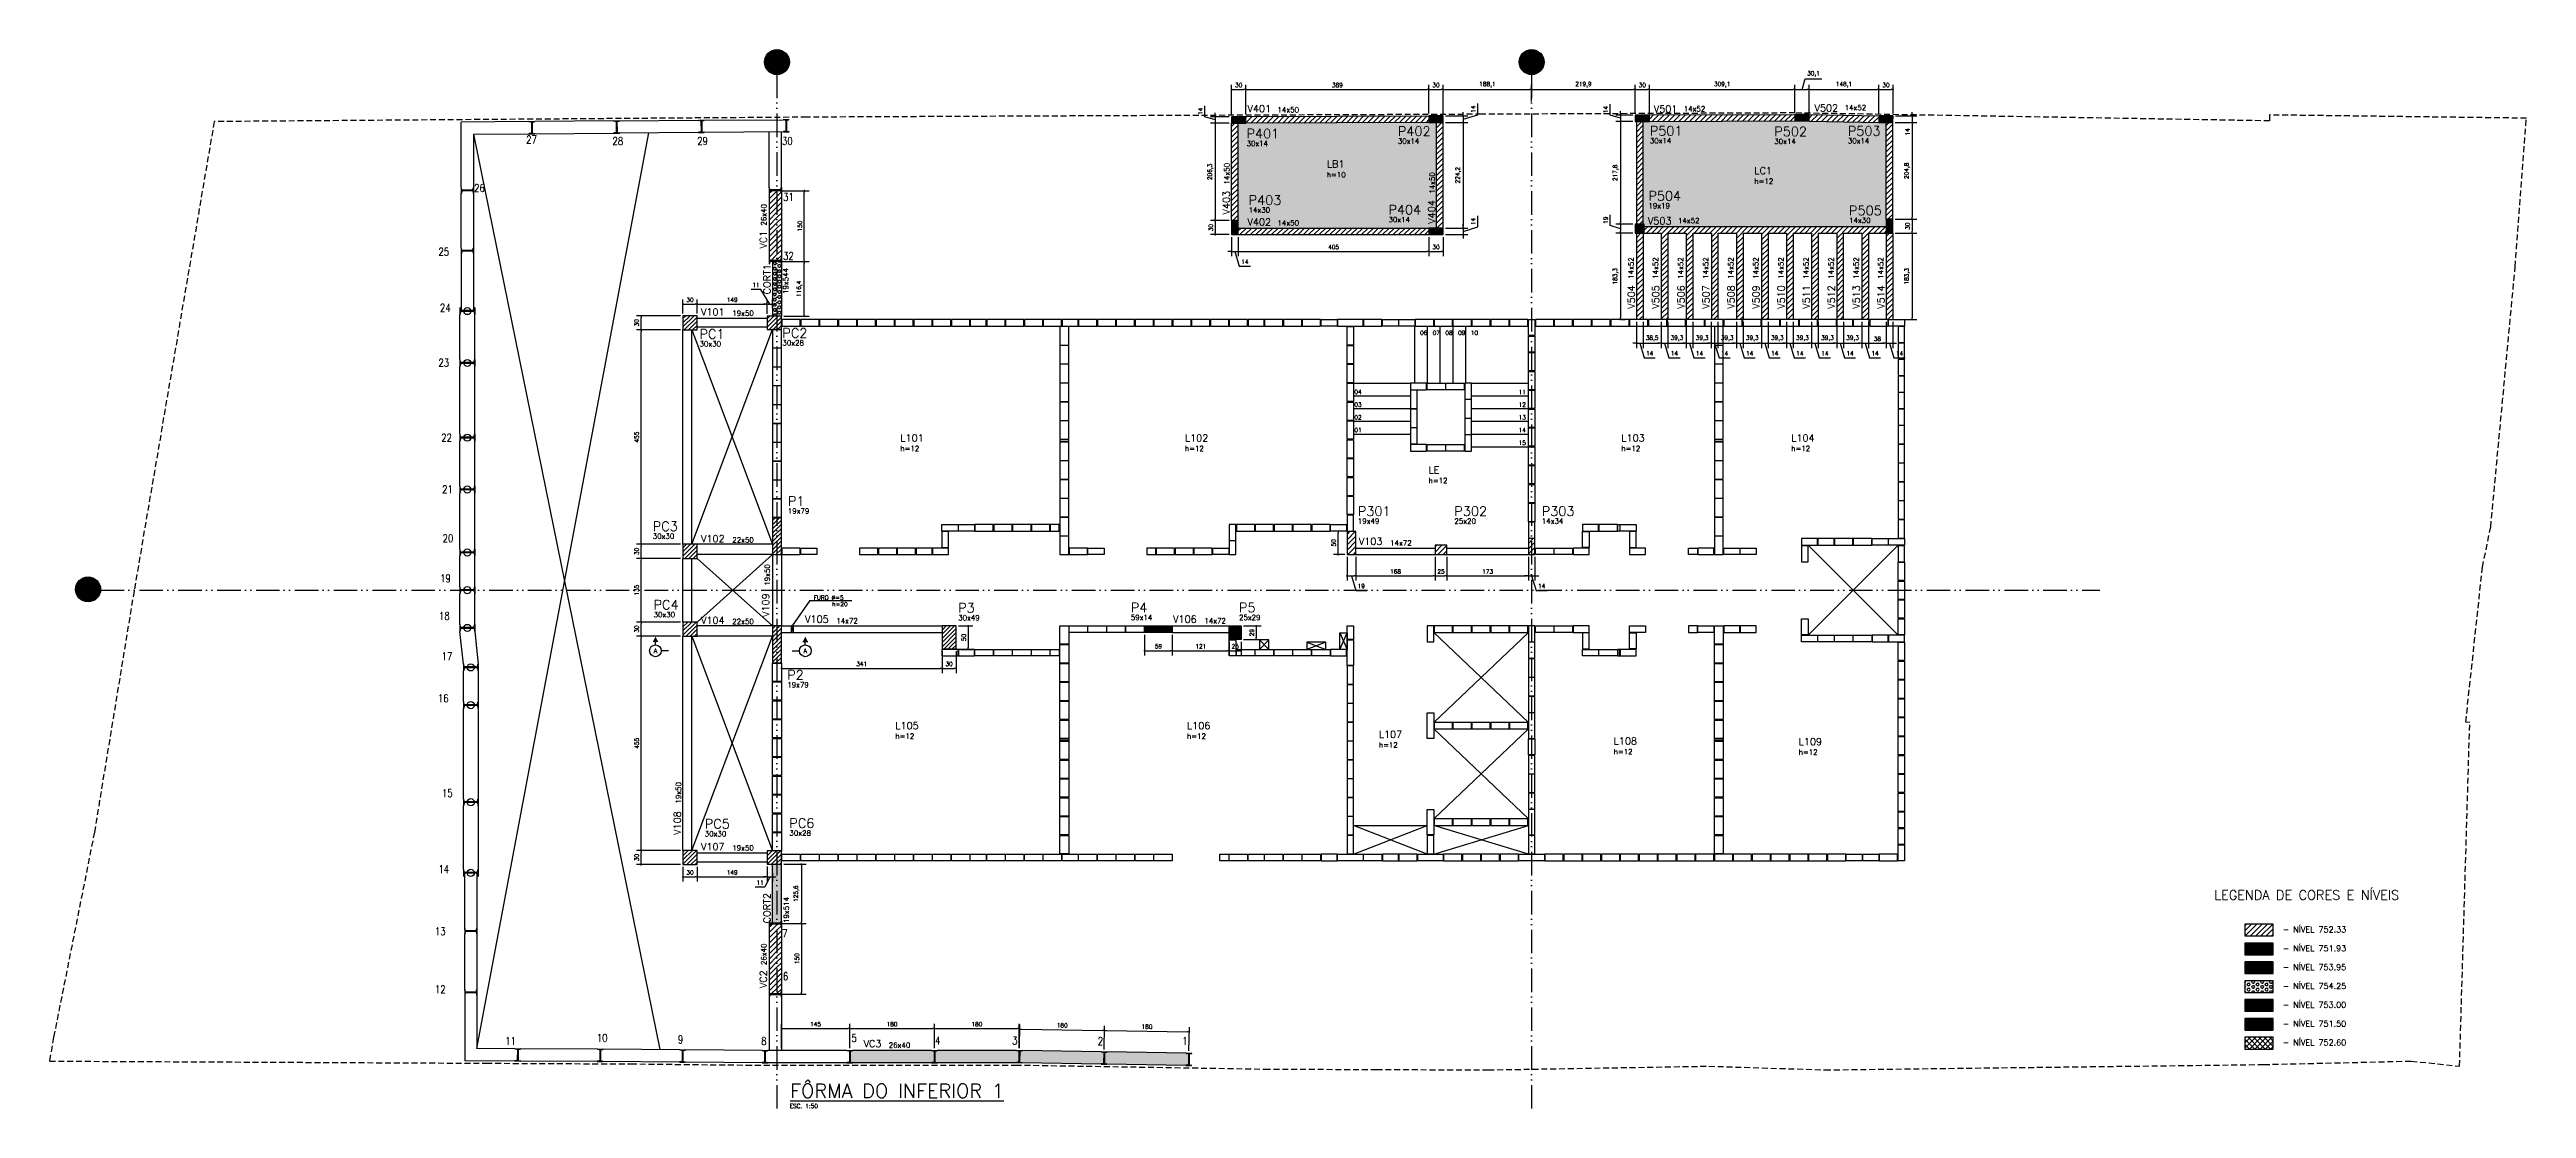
# Model space of a CAD drawing. Extents: x -15987 to 10579, y -10689 to -1189.
# Drawn here: x 5320 to 10579, y -10689 to -8441 of the extents above.
import ezdxf
from ezdxf.enums import TextEntityAlignment as Align

# ---------------------------------------------------------------- set-up
doc = ezdxf.new("R2010")
doc.units = 0
doc.header["$LTSCALE"] = 25
doc.linetypes.add('DASHED2', pattern=[0.375, 0.25, -0.125])
doc.linetypes.add('ESTILO_TQS_0004', pattern=[3.3, 2, -0.4, 0.05, -0.4, 0.05, -0.4])
for name, color, linetype in [('241', 2, 'Continuous'), ('COTA', 1, 'Continuous'), ('EIXOS', 1, 'ESTILO_TQS_0004'), ('H2', 252, 'Continuous'), ('H4', 254, 'Continuous'), ('H5', 1, 'Continuous'), ('IND-EIXOS', 2, 'Continuous'), ('L-D', 2, 'Continuous'), ('L-N', 4, 'Continuous'), ('LINHA-FINA', 1, 'Continuous'), ('Linha_fina', 1, 'Continuous'), ('Linha_media', 4, 'Continuous'), ('P-D', 2, 'Continuous'), ('P-N', 5, 'Continuous'), ('P-S', 5, 'Continuous'), ('Pena_1', 1, 'Continuous'), ('PENA_6', 6, 'Continuous'), ('PIL-N', 4, 'Continuous'), ('PROJ', 252, 'Continuous'), ('SOLO-FUNDAÇOES', 7, 'Continuous'), ('SOLOD-TEXTO-007', 7, 'Continuous'), ('T1', 2, 'Continuous'), ('T2', 3, 'Continuous'), ('T3', 4, 'Continuous'), ('T4', 6, 'Continuous'), ('TERRENO', 1, 'DASHED2'), ('TEXT-EIXOS', 3, 'Continuous'), ('TEXTO', 3, 'Continuous'), ('VIG-D', 2, 'Continuous'), ('VIG-N', 4, 'Continuous'), ('VIGA', 3, 'Continuous')]:
    doc.layers.add(name, color=color, linetype=linetype)
doc.styles.add('COTA', font='romans.shx')
doc.styles.add('ROMANS', font='ROMANS')
doc.styles.get("Standard").update_dxf_attribs({"font": 'romans.shx'})
doc.styles.add('Texto1', font='romans.shx', dxfattribs={"height": 9})
doc.styles.add('Texto2', font='romans.shx', dxfattribs={"height": 12.5})
doc.styles.add('Texto3', font='romans.shx', dxfattribs={"height": 20})
doc.styles.add('Texto4', font='romans.shx', dxfattribs={"height": 30})
doc.dimstyles.new('forma', dxfattribs={"dimscale": 5, "dimtxt": 1.8, "dimasz": 0.8, "dimexe": 2, "dimexo": 1, "dimgap": 1, "dimtad": 1, "dimdec": 1, "dimzin": 9, "dimtxsty": 'COTA', "dimblk1": 'DOT', "dimblk2": 'DOT', "dimsah": 1, "dimcen": 0, "dimdle": 1, "dimclrd": 256, "dimclre": 256, "dimclrt": 2, "dimadec": 0, "dimazin": 0, "dimtfac": 1, "dimtdec": 0, "dimtmove": 0, "dimatfit": 3, "dimfxl": 1, "dimtolj": 1, "dimtzin": 0, "dimarcsym": 0})
pattern_1 = [(45, (6199.517, -9044.5974), (-4.419417, 4.419417), [])]
pattern_2 = [(45, (6000, -500), (-5.61266, 5.61266), [])]
pattern_3 = [(45, (6000, -2000), (-5.61266, 5.61266), [])]
pattern_4 = [(45, (6000, 3000), (-5.61266, 5.61266), [])]
pattern_5 = [(45, (6000, 6000), (-5.61266, 5.61266), [])]

# ---------------------------------------------------------------- blocks, each defined once
blk = doc.blocks.new('A$Ce3014c6f')
at = {"layer": 'PROJ'}
for points in [[(-2835.9, -415), (-2835.9, -454), (-2816.9, -454), (-2816.9, -415), (-2835.9, -415)], [(-2815.9, -408), (-2776.9, -408), (-2776.9, -394), (-2815.9, -394), (-2815.9, -408)], [(-2775.9, -408), (-2736.9, -408), (-2736.9, -394), (-2775.9, -394), (-2775.9, -408)], [(-2735.9, -408), (-2696.9, -408), (-2696.9, -394), (-2735.9, -394), (-2735.9, -408)], [(-2695.9, -408), (-2656.9, -408), (-2656.9, -394), (-2695.9, -394), (-2695.9, -408)], [(-2655.9, -408), (-2616.9, -408), (-2616.9, -394), (-2655.9, -394), (-2655.9, -408)], [(-2615.9, -408), (-2576.9, -408), (-2576.9, -394), (-2615.9, -394), (-2615.9, -408)], [(-2575.9, -408), (-2536.9, -408), (-2536.9, -394), (-2575.9, -394), (-2575.9, -408)], [(-2535.9, -408), (-2496.9, -408), (-2496.9, -394), (-2535.9, -394), (-2535.9, -408)], [(-2495.9, -408), (-2456.9, -408), (-2456.9, -394), (-2495.9, -394), (-2495.9, -408)], [(-2455.9, -408), (-2416.9, -408), (-2416.9, -394), (-2455.9, -394), (-2455.9, -408)], [(-2415.9, -408), (-2381.9, -408), (-2381.9, -394), (-2415.9, -394), (-2415.9, -408)], [(-2380.9, -408), (-2341.9, -408), (-2341.9, -394), (-2380.9, -394), (-2380.9, -408)], [(-2340.9, -408), (-2301.9, -408), (-2301.9, -394), (-2340.9, -394), (-2340.9, -408)], [(-2300.9, -408), (-2261.9, -408), (-2261.9, -394), (-2300.9, -394), (-2300.9, -408)], [(-2260.9, -408), (-2221.9, -408), (-2221.9, -394), (-2260.9, -394), (-2260.9, -408)], [(-2225.9, -409), (-2225.9, -448), (-2206.9, -448), (-2206.9, -409), (-2225.9, -409)], [(-2220.9, -408), (-2186.9, -408), (-2186.9, -394), (-2220.9, -394), (-2220.9, -408)], [(-2185.9, -408), (-2146.9, -408), (-2146.9, -394), (-2185.9, -394), (-2185.9, -408)], [(-2145.9, -408), (-2106.9, -408), (-2106.9, -394), (-2145.9, -394), (-2145.9, -408)], [(-2105.9, -408), (-2066.9, -408), (-2066.9, -394), (-2105.9, -394), (-2105.9, -408)], [(-2065.9, -408), (-2026.9, -408), (-2026.9, -394), (-2065.9, -394), (-2065.9, -408)], [(-2025.9, -408), (-1986.9, -408), (-1986.9, -394), (-2025.9, -394), (-2025.9, -408)], [(-1985.9, -408), (-1946.9, -408), (-1946.9, -394), (-1985.9, -394), (-1985.9, -408)], [(-1945.9, -408), (-1906.9, -408), (-1906.9, -394), (-1945.9, -394), (-1945.9, -408)], [(-1905.9, -408), (-1866.9, -408), (-1866.9, -394), (-1905.9, -394), (-1905.9, -408)], [(-1865.9, -408), (-1826.9, -408), (-1826.9, -394), (-1865.9, -394), (-1865.9, -408)], [(-1825.9, -408), (-1791.9, -408), (-1791.9, -394), (-1825.9, -394), (-1825.9, -408)], [(-1790.9, -408), (-1751.9, -408), (-1751.9, -394), (-1790.9, -394), (-1790.9, -408)], [(-1750.9, -408), (-1711.9, -408), (-1711.9, -394), (-1750.9, -394), (-1750.9, -408)], [(-1710.9, -408), (-1671.9, -408), (-1671.9, -394), (-1710.9, -394), (-1710.9, -408)], [(-1636.9, -408), (-1670.9, -408), (-1670.9, -394), (-1636.9, -394), (-1636.9, -408)], [(-1581.9, -394), (-1635.9, -394), (-1635.9, -408), (-1581.9, -408), (-1581.9, -394)], [(-1615.9, -448), (-1615.9, -409), (-1601.9, -409), (-1601.9, -448), (-1615.9, -448)], [(-1580.9, -408), (-1541.9, -408), (-1541.9, -394), (-1580.9, -394), (-1580.9, -408)], [(-1506.9, -408), (-1540.9, -408), (-1540.9, -394), (-1506.9, -394), (-1506.9, -408)], [(-1471.9, -408), (-1505.9, -408), (-1505.9, -394), (-1471.9, -394), (-1471.9, -408)], [(-1470.9, -408), (-1431.9, -408), (-1431.9, -394), (-1470.9, -394), (-1470.9, -408)], [(-1430.9, -408), (-1391.9, -408), (-1391.9, -394), (-1430.9, -394), (-1430.9, -408)], [(-1390.9, -408), (-1351.9, -408), (-1351.9, -394), (-1390.9, -394), (-1390.9, -408)], [(-1350.9, -408), (-1311.9, -408), (-1311.9, -394), (-1350.9, -394), (-1350.9, -408)], [(-1310.9, -408), (-1271.9, -408), (-1271.9, -394), (-1310.9, -394), (-1310.9, -408)], [(-1270.9, -408), (-1231.9, -408), (-1231.9, -394), (-1270.9, -394), (-1270.9, -408)], [(-1216.9, -394), (-1216.9, -428), (-1230.9, -428), (-1230.9, -394), (-1216.9, -394)], [(-1215.9, -408), (-1176.9, -408), (-1176.9, -394), (-1215.9, -394), (-1215.9, -408)], [(-1175.9, -408), (-1136.9, -408), (-1136.9, -394), (-1175.9, -394), (-1175.9, -408)], [(-1135.9, -408), (-1096.9, -408), (-1096.9, -394), (-1135.9, -394), (-1135.9, -408)], [(-1095.9, -408), (-1056.9, -408), (-1056.9, -394), (-1095.9, -394), (-1095.9, -408)], [(-1055.9, -408), (-1016.9, -408), (-1016.9, -394), (-1055.9, -394), (-1055.9, -408)], [(-1015.9, -408), (-976.9, -408), (-976.9, -394), (-1015.9, -394), (-1015.9, -408)], [(-975.9, -408), (-936.9, -408), (-936.9, -394), (-975.9, -394), (-975.9, -408)], [(-935.9, -408), (-896.9, -408), (-896.9, -394), (-935.9, -394), (-935.9, -408)], [(-895.9, -408), (-856.9, -408), (-856.9, -394), (-895.9, -394), (-895.9, -408)], [(-855.9, -408), (-816.9, -408), (-816.9, -394), (-855.9, -394), (-855.9, -408)], [(-835.9, -409), (-835.9, -448), (-816.9, -448), (-816.9, -409), (-835.9, -409)], [(-815.9, -408), (-776.9, -408), (-776.9, -394), (-815.9, -394), (-815.9, -408)], [(-775.9, -408), (-736.9, -408), (-736.9, -394), (-775.9, -394), (-775.9, -408)], [(-735.9, -408), (-696.9, -408), (-696.9, -394), (-735.9, -394), (-735.9, -408)], [(-695.9, -408), (-656.9, -408), (-656.9, -394), (-695.9, -394), (-695.9, -408)], [(-655.9, -408), (-616.9, -408), (-616.9, -394), (-655.9, -394), (-655.9, -408)], [(-615.9, -408), (-576.9, -408), (-576.9, -394), (-615.9, -394), (-615.9, -408)], [(-575.9, -408), (-541.9, -408), (-541.9, -394), (-575.9, -394), (-575.9, -408)], [(-540.9, -408), (-506.9, -408), (-506.9, -394), (-540.9, -394), (-540.9, -408)], [(-505.9, -408), (-466.9, -408), (-466.9, -394), (-505.9, -394), (-505.9, -408)], [(-431.9, -408), (-465.9, -408), (-465.9, -394), (-431.9, -394), (-431.9, -408)], [(-431.9, -443), (-431.9, -409), (-445.9, -409), (-445.9, -443), (-431.9, -443)], [(-2835.9, -455), (-2835.9, -494), (-2816.9, -494), (-2816.9, -455), (-2835.9, -455)], [(-2225.9, -449), (-2225.9, -488), (-2206.9, -488), (-2206.9, -449), (-2225.9, -449)], [(-1615.9, -488), (-1615.9, -449), (-1601.9, -449), (-1601.9, -488), (-1615.9, -488)], [(-1216.9, -429), (-1216.9, -463), (-1230.9, -463), (-1230.9, -429), (-1216.9, -429)], [(-1230.9, -503), (-1230.9, -464), (-1216.9, -464), (-1216.9, -503), (-1230.9, -503)], [(-835.9, -449), (-835.9, -488), (-816.9, -488), (-816.9, -449), (-835.9, -449)], [(-431.9, -478), (-431.9, -444), (-445.9, -444), (-445.9, -478), (-431.9, -478)], [(-2835.9, -495), (-2835.9, -534), (-2816.9, -534), (-2816.9, -495), (-2835.9, -495)], [(-2225.9, -489), (-2225.9, -528), (-2206.9, -528), (-2206.9, -489), (-2225.9, -489)], [(-1615.9, -528), (-1615.9, -489), (-1601.9, -489), (-1601.9, -528), (-1615.9, -528)], [(-1230.9, -543), (-1230.9, -504), (-1216.9, -504), (-1216.9, -543), (-1230.9, -543)], [(-835.9, -489), (-835.9, -528), (-816.9, -528), (-816.9, -489), (-835.9, -489)], [(-431.9, -513), (-431.9, -479), (-445.9, -479), (-445.9, -513), (-431.9, -513)], [(-431.9, -548), (-431.9, -514), (-445.9, -514), (-445.9, -548), (-431.9, -548)], [(-2835.9, -535), (-2835.9, -574), (-2816.9, -574), (-2816.9, -535), (-2835.9, -535)], [(-2835.9, -575), (-2835.9, -614), (-2816.9, -614), (-2816.9, -575), (-2835.9, -575)], [(-2225.9, -529), (-2225.9, -568), (-2206.9, -568), (-2206.9, -529), (-2225.9, -529)], [(-2225.9, -569), (-2225.9, -608), (-2206.9, -608), (-2206.9, -569), (-2225.9, -569)], [(-1615.9, -568), (-1615.9, -529), (-1601.9, -529), (-1601.9, -568), (-1615.9, -568)], [(-1615.9, -608), (-1615.9, -569), (-1601.9, -569), (-1601.9, -608), (-1615.9, -608)], [(-1480.9, -543), (-1446.9, -543), (-1446.9, -529), (-1480.9, -529), (-1480.9, -543)], [(-1466.9, -583), (-1466.9, -544), (-1480.9, -544), (-1480.9, -583), (-1466.9, -583)], [(-1445.9, -529), (-1406.9, -529), (-1406.9, -543), (-1445.9, -543), (-1445.9, -529)], [(-1405.9, -529), (-1366.9, -529), (-1366.9, -543), (-1405.9, -543), (-1405.9, -529)], [(-1365.9, -529), (-1365.9, -563), (-1351.9, -563), (-1351.9, -529), (-1365.9, -529)], [(-1351.9, -603), (-1351.9, -564), (-1365.9, -564), (-1365.9, -603), (-1351.9, -603)], [(-1230.9, -583), (-1230.9, -544), (-1216.9, -544), (-1216.9, -583), (-1230.9, -583)], [(-835.9, -529), (-835.9, -568), (-816.9, -568), (-816.9, -529), (-835.9, -529)], [(-835.9, -569), (-835.9, -608), (-816.9, -608), (-816.9, -569), (-835.9, -569)], [(-431.9, -583), (-431.9, -549), (-445.9, -549), (-445.9, -583), (-431.9, -583)], [(-2835.9, -615), (-2835.9, -654), (-2816.9, -654), (-2816.9, -615), (-2835.9, -615)], [(-2225.9, -609), (-2225.9, -648), (-2206.9, -648), (-2206.9, -609), (-2225.9, -609)], [(-1615.9, -648), (-1615.9, -609), (-1601.9, -609), (-1601.9, -648), (-1615.9, -648)], [(-1466.9, -623), (-1466.9, -584), (-1480.9, -584), (-1480.9, -623), (-1466.9, -623)], [(-1480.9, -624), (-1480.9, -658), (-1466.9, -658), (-1466.9, -624), (-1480.9, -624)], [(-1351.9, -638), (-1351.9, -604), (-1365.9, -604), (-1365.9, -638), (-1351.9, -638)], [(-1230.9, -623), (-1230.9, -584), (-1216.9, -584), (-1216.9, -623), (-1230.9, -623)], [(-1230.9, -663), (-1230.9, -624), (-1216.9, -624), (-1216.9, -663), (-1230.9, -663)], [(-835.9, -609), (-835.9, -648), (-816.9, -648), (-816.9, -609), (-835.9, -609)], [(-431.9, -618), (-431.9, -584), (-445.9, -584), (-445.9, -618), (-431.9, -618)], [(-445.9, -619), (-445.9, -658), (-431.9, -658), (-431.9, -619), (-445.9, -619)], [(-2835.9, -655), (-2835.9, -694), (-2816.9, -694), (-2816.9, -655), (-2835.9, -655)], [(-2206.9, -653), (-2206.9, -649), (-2225.9, -649), (-2225.9, -653), (-2206.9, -653)], [(-2225.9, -654), (-2225.9, -693), (-2206.9, -693), (-2206.9, -654), (-2225.9, -654)], [(-1615.9, -688), (-1615.9, -649), (-1601.9, -649), (-1601.9, -688), (-1615.9, -688)], [(-1480.9, -673), (-1446.9, -673), (-1446.9, -659), (-1480.9, -659), (-1480.9, -673)], [(-1445.9, -659), (-1406.9, -659), (-1406.9, -673), (-1445.9, -673), (-1445.9, -659)], [(-1405.9, -659), (-1366.9, -659), (-1366.9, -673), (-1405.9, -673), (-1405.9, -659)], [(-1351.9, -673), (-1351.9, -639), (-1365.9, -639), (-1365.9, -673), (-1351.9, -673)], [(-1230.9, -703), (-1230.9, -664), (-1216.9, -664), (-1216.9, -703), (-1230.9, -703)], [(-816.9, -653), (-816.9, -649), (-835.9, -649), (-835.9, -653), (-816.9, -653)], [(-835.9, -654), (-835.9, -693), (-816.9, -693), (-816.9, -654), (-835.9, -654)], [(-445.9, -659), (-445.9, -698), (-431.9, -698), (-431.9, -659), (-445.9, -659)], [(-2835.9, -695), (-2835.9, -734), (-2816.9, -734), (-2816.9, -695), (-2835.9, -695)], [(-2835.9, -735), (-2835.9, -774), (-2816.9, -774), (-2816.9, -735), (-2835.9, -735)], [(-2225.9, -694), (-2225.9, -733), (-2206.9, -733), (-2206.9, -694), (-2225.9, -694)], [(-2225.9, -734), (-2225.9, -773), (-2206.9, -773), (-2206.9, -734), (-2225.9, -734)], [(-1615.9, -728), (-1615.9, -689), (-1601.9, -689), (-1601.9, -728), (-1615.9, -728)], [(-1615.9, -768), (-1615.9, -729), (-1601.9, -729), (-1601.9, -768), (-1615.9, -768)], [(-1230.9, -743), (-1230.9, -704), (-1216.9, -704), (-1216.9, -743), (-1230.9, -743)], [(-835.9, -694), (-835.9, -733), (-816.9, -733), (-816.9, -694), (-835.9, -694)], [(-835.9, -734), (-835.9, -773), (-816.9, -773), (-816.9, -734), (-835.9, -734)], [(-445.9, -699), (-445.9, -738), (-431.9, -738), (-431.9, -699), (-445.9, -699)], [(-2835.9, -775), (-2835.9, -814), (-2816.9, -814), (-2816.9, -775), (-2835.9, -775)], [(-2225.9, -774), (-2225.9, -813), (-2206.9, -813), (-2206.9, -774), (-2225.9, -774)], [(-1615.9, -808), (-1615.9, -769), (-1601.9, -769), (-1601.9, -808), (-1615.9, -808)], [(-1230.9, -783), (-1230.9, -744), (-1216.9, -744), (-1216.9, -783), (-1230.9, -783)], [(-1230.9, -823), (-1230.9, -784), (-1216.9, -784), (-1216.9, -823), (-1230.9, -823)], [(-835.9, -774), (-835.9, -813), (-816.9, -813), (-816.9, -774), (-835.9, -774)], [(-445.9, -739), (-445.9, -778), (-431.9, -778), (-431.9, -739), (-445.9, -739)], [(-445.9, -779), (-445.9, -818), (-431.9, -818), (-431.9, -779), (-445.9, -779)], [(-2475.9, -829), (-2441.9, -829), (-2441.9, -843), (-2475.9, -843), (-2475.9, -829)], [(-2440.9, -829), (-2406.9, -829), (-2406.9, -843), (-2440.9, -843), (-2440.9, -829)], [(-2366.9, -829), (-2405.9, -829), (-2405.9, -843), (-2366.9, -843), (-2366.9, -829)], [(-2326.9, -829), (-2365.9, -829), (-2365.9, -843), (-2326.9, -843), (-2326.9, -829)], [(-2286.9, -829), (-2325.9, -829), (-2325.9, -843), (-2286.9, -843), (-2286.9, -829)], [(-2246.9, -829), (-2285.9, -829), (-2285.9, -843), (-2246.9, -843), (-2246.9, -829)], [(-2245.9, -843), (-2226.9, -843), (-2226.9, -829), (-2245.9, -829), (-2245.9, -843)], [(-2225.9, -814), (-2225.9, -853), (-2206.9, -853), (-2206.9, -814), (-2225.9, -814)], [(-1865.9, -829), (-1865.9, -863), (-1851.9, -863), (-1851.9, -829), (-1865.9, -829)], [(-1811.9, -829), (-1850.9, -829), (-1850.9, -843), (-1811.9, -843), (-1811.9, -829)], [(-1771.9, -829), (-1810.9, -829), (-1810.9, -843), (-1771.9, -843), (-1771.9, -829)], [(-1731.9, -829), (-1770.9, -829), (-1770.9, -843), (-1731.9, -843), (-1731.9, -829)], [(-1691.9, -829), (-1730.9, -829), (-1730.9, -843), (-1691.9, -843), (-1691.9, -829)], [(-1651.9, -829), (-1690.9, -829), (-1690.9, -843), (-1651.9, -843), (-1651.9, -829)], [(-1650.9, -829), (-1616.9, -829), (-1616.9, -843), (-1650.9, -843), (-1650.9, -829)], [(-1615.9, -809), (-1615.9, -843), (-1601.9, -843), (-1601.9, -809), (-1615.9, -809)], [(-1216.9, -858), (-1216.9, -824), (-1230.9, -824), (-1230.9, -858), (-1216.9, -858)], [(-1115.9, -843), (-1081.9, -843), (-1081.9, -829), (-1115.9, -829), (-1115.9, -843)], [(-1080.9, -843), (-1041.9, -843), (-1041.9, -829), (-1080.9, -829), (-1080.9, -843)], [(-1040.9, -829), (-1036.9, -829), (-1036.9, -843), (-1040.9, -843), (-1040.9, -829)], [(-1001.9, -843), (-1035.9, -843), (-1035.9, -829), (-1001.9, -829), (-1001.9, -843)], [(-835.9, -814), (-835.9, -853), (-816.9, -853), (-816.9, -814), (-835.9, -814)], [(-445.9, -819), (-445.9, -858), (-431.9, -858), (-431.9, -819), (-445.9, -819)], [(-2776.9, -879), (-2815.9, -879), (-2815.9, -893), (-2776.9, -893), (-2776.9, -879)], [(-2775.9, -879), (-2741.9, -879), (-2741.9, -893), (-2775.9, -893), (-2775.9, -879)], [(-2611.9, -879), (-2650.9, -879), (-2650.9, -893), (-2611.9, -893), (-2611.9, -879)], [(-2571.9, -879), (-2610.9, -879), (-2610.9, -893), (-2571.9, -893), (-2571.9, -879)], [(-2531.9, -879), (-2570.9, -879), (-2570.9, -893), (-2531.9, -893), (-2531.9, -879)], [(-2496.9, -879), (-2530.9, -879), (-2530.9, -893), (-2496.9, -893), (-2496.9, -879)], [(-2461.9, -879), (-2495.9, -879), (-2495.9, -893), (-2461.9, -893), (-2461.9, -879)], [(-2475.9, -844), (-2475.9, -878), (-2461.9, -878), (-2461.9, -844), (-2475.9, -844)], [(-2225.9, -854), (-2225.9, -893), (-2206.9, -893), (-2206.9, -854), (-2225.9, -854)], [(-2166.9, -879), (-2205.9, -879), (-2205.9, -893), (-2166.9, -893), (-2166.9, -879)], [(-2165.9, -879), (-2131.9, -879), (-2131.9, -893), (-2165.9, -893), (-2165.9, -879)], [(-2040.9, -893), (-2021.9, -893), (-2021.9, -879), (-2040.9, -879), (-2040.9, -893)], [(-1981.9, -879), (-2020.9, -879), (-2020.9, -893), (-1981.9, -893), (-1981.9, -879)], [(-1941.9, -879), (-1980.9, -879), (-1980.9, -893), (-1941.9, -893), (-1941.9, -879)], [(-1901.9, -879), (-1940.9, -879), (-1940.9, -893), (-1901.9, -893), (-1901.9, -879)], [(-1900.9, -879), (-1866.9, -879), (-1866.9, -893), (-1900.9, -893), (-1900.9, -879)], [(-1865.9, -864), (-1865.9, -893), (-1851.9, -893), (-1851.9, -864), (-1865.9, -864)], [(-1215.9, -879), (-1176.9, -879), (-1176.9, -893), (-1215.9, -893), (-1215.9, -879)], [(-1175.9, -879), (-1136.9, -879), (-1136.9, -893), (-1175.9, -893), (-1175.9, -879)], [(-1101.9, -879), (-1135.9, -879), (-1135.9, -893), (-1101.9, -893), (-1101.9, -879)], [(-1115.9, -878), (-1115.9, -844), (-1101.9, -844), (-1101.9, -878), (-1115.9, -878)], [(-1001.9, -878), (-1001.9, -844), (-1015.9, -844), (-1015.9, -878), (-1001.9, -878)], [(-1015.9, -893), (-981.9, -893), (-981.9, -879), (-1015.9, -879), (-1015.9, -893)], [(-890.9, -879), (-871.9, -879), (-871.9, -893), (-890.9, -893), (-890.9, -879)], [(-870.9, -893), (-836.9, -893), (-836.9, -879), (-870.9, -879), (-870.9, -893)], [(-835.9, -854), (-835.9, -893), (-816.9, -893), (-816.9, -854), (-835.9, -854)], [(-781.9, -893), (-815.9, -893), (-815.9, -879), (-781.9, -879), (-781.9, -893)], [(-746.9, -893), (-780.9, -893), (-780.9, -879), (-746.9, -879), (-746.9, -893)], [(-650.9, -873), (-616.9, -873), (-616.9, -859), (-650.9, -859), (-650.9, -873)], [(-636.9, -908), (-636.9, -874), (-650.9, -874), (-650.9, -908), (-636.9, -908)], [(-615.9, -873), (-581.9, -873), (-581.9, -859), (-615.9, -859), (-615.9, -873)], [(-580.9, -873), (-541.9, -873), (-541.9, -859), (-580.9, -859), (-580.9, -873)], [(-540.9, -873), (-501.9, -873), (-501.9, -859), (-540.9, -859), (-540.9, -873)], [(-466.9, -873), (-500.9, -873), (-500.9, -859), (-466.9, -859), (-466.9, -873)], [(-431.9, -873), (-465.9, -873), (-465.9, -859), (-431.9, -859), (-431.9, -873)], [(-431.9, -908), (-431.9, -874), (-445.9, -874), (-445.9, -908), (-431.9, -908)], [(-445.9, -948), (-445.9, -909), (-431.9, -909), (-431.9, -948), (-445.9, -948)], [(-445.9, -988), (-445.9, -949), (-431.9, -949), (-431.9, -988), (-445.9, -988)], [(-445.9, -1028), (-445.9, -989), (-431.9, -989), (-431.9, -1028), (-445.9, -1028)], [(-2225.9, -1083), (-2225.9, -1044), (-2206.9, -1044), (-2206.9, -1083), (-2225.9, -1083)], [(-2166.9, -1058), (-2205.9, -1058), (-2205.9, -1044), (-2166.9, -1044), (-2166.9, -1058)], [(-2126.9, -1058), (-2165.9, -1058), (-2165.9, -1044), (-2126.9, -1044), (-2126.9, -1058)], [(-2086.9, -1058), (-2125.9, -1058), (-2125.9, -1044), (-2086.9, -1044), (-2086.9, -1058)], [(-2046.9, -1058), (-2085.9, -1058), (-2085.9, -1044), (-2046.9, -1044), (-2046.9, -1058)], [(-1615.9, -1073), (-1615.9, -1044), (-1601.9, -1044), (-1601.9, -1073), (-1615.9, -1073)], [(-1445.9, -1044), (-1445.9, -1078), (-1431.9, -1078), (-1431.9, -1044), (-1445.9, -1044)], [(-1391.9, -1044), (-1430.9, -1044), (-1430.9, -1058), (-1391.9, -1058), (-1391.9, -1044)], [(-1351.9, -1044), (-1390.9, -1044), (-1390.9, -1058), (-1351.9, -1058), (-1351.9, -1044)], [(-1311.9, -1044), (-1350.9, -1044), (-1350.9, -1058), (-1311.9, -1058), (-1311.9, -1044)], [(-1271.9, -1044), (-1310.9, -1044), (-1310.9, -1058), (-1271.9, -1058), (-1271.9, -1044)], [(-1231.9, -1044), (-1270.9, -1044), (-1270.9, -1058), (-1231.9, -1058), (-1231.9, -1044)], [(-1230.9, -1044), (-1230.9, -1078), (-1216.9, -1078), (-1216.9, -1044), (-1230.9, -1044)], [(-1215.9, -1044), (-1176.9, -1044), (-1176.9, -1058), (-1215.9, -1058), (-1215.9, -1044)], [(-1175.9, -1044), (-1136.9, -1044), (-1136.9, -1058), (-1175.9, -1058), (-1175.9, -1044)], [(-1101.9, -1044), (-1135.9, -1044), (-1135.9, -1058), (-1101.9, -1058), (-1101.9, -1044)], [(-1015.9, -1044), (-981.9, -1044), (-981.9, -1058), (-1015.9, -1058), (-1015.9, -1044)], [(-890.9, -1058), (-871.9, -1058), (-871.9, -1044), (-890.9, -1044), (-890.9, -1058)], [(-870.9, -1044), (-836.9, -1044), (-836.9, -1058), (-870.9, -1058), (-870.9, -1044)], [(-835.9, -1083), (-835.9, -1044), (-816.9, -1044), (-816.9, -1083), (-835.9, -1083)], [(-781.9, -1044), (-815.9, -1044), (-815.9, -1058), (-781.9, -1058), (-781.9, -1044)], [(-746.9, -1044), (-780.9, -1044), (-780.9, -1058), (-746.9, -1058), (-746.9, -1044)], [(-636.9, -1029), (-636.9, -1063), (-650.9, -1063), (-650.9, -1029), (-636.9, -1029)], [(-431.9, -1029), (-431.9, -1063), (-445.9, -1063), (-445.9, -1029), (-431.9, -1029)], [(-2475.9, -1108), (-2441.9, -1108), (-2441.9, -1094), (-2475.9, -1094), (-2475.9, -1108)], [(-2440.9, -1108), (-2406.9, -1108), (-2406.9, -1094), (-2440.9, -1094), (-2440.9, -1108)], [(-2366.9, -1108), (-2405.9, -1108), (-2405.9, -1094), (-2366.9, -1094), (-2366.9, -1108)], [(-2326.9, -1108), (-2365.9, -1108), (-2365.9, -1094), (-2326.9, -1094), (-2326.9, -1108)], [(-2286.9, -1108), (-2325.9, -1108), (-2325.9, -1094), (-2286.9, -1094), (-2286.9, -1108)], [(-2246.9, -1108), (-2285.9, -1108), (-2285.9, -1094), (-2246.9, -1094), (-2246.9, -1108)], [(-2245.9, -1094), (-2226.9, -1094), (-2226.9, -1108), (-2245.9, -1108), (-2245.9, -1094)], [(-2225.9, -1123), (-2225.9, -1084), (-2206.9, -1084), (-2206.9, -1123), (-2225.9, -1123)], [(-1865.9, -1108), (-1865.9, -1074), (-1851.9, -1074), (-1851.9, -1108), (-1865.9, -1108)], [(-1811.9, -1108), (-1850.9, -1108), (-1850.9, -1094), (-1811.9, -1094), (-1811.9, -1108)], [(-1771.9, -1108), (-1810.9, -1108), (-1810.9, -1094), (-1771.9, -1094), (-1771.9, -1108)], [(-1731.9, -1108), (-1770.9, -1108), (-1770.9, -1094), (-1731.9, -1094), (-1731.9, -1108)], [(-1691.9, -1108), (-1730.9, -1108), (-1730.9, -1094), (-1691.9, -1094), (-1691.9, -1108)], [(-1651.9, -1108), (-1690.9, -1108), (-1690.9, -1094), (-1651.9, -1094), (-1651.9, -1108)], [(-1650.9, -1108), (-1616.9, -1108), (-1616.9, -1094), (-1650.9, -1094), (-1650.9, -1108)], [(-1615.9, -1128), (-1615.9, -1074), (-1601.9, -1074), (-1601.9, -1128), (-1615.9, -1128)], [(-1230.9, -1079), (-1230.9, -1113), (-1216.9, -1113), (-1216.9, -1079), (-1230.9, -1079)], [(-1115.9, -1059), (-1115.9, -1093), (-1101.9, -1093), (-1101.9, -1059), (-1115.9, -1059)], [(-1115.9, -1094), (-1081.9, -1094), (-1081.9, -1108), (-1115.9, -1108), (-1115.9, -1094)], [(-1080.9, -1094), (-1041.9, -1094), (-1041.9, -1108), (-1080.9, -1108), (-1080.9, -1094)], [(-1040.9, -1108), (-1036.9, -1108), (-1036.9, -1094), (-1040.9, -1094), (-1040.9, -1108)], [(-1001.9, -1094), (-1035.9, -1094), (-1035.9, -1108), (-1001.9, -1108), (-1001.9, -1094)], [(-1001.9, -1059), (-1001.9, -1093), (-1015.9, -1093), (-1015.9, -1059), (-1001.9, -1059)], [(-835.9, -1123), (-835.9, -1084), (-816.9, -1084), (-816.9, -1123), (-835.9, -1123)], [(-650.9, -1064), (-616.9, -1064), (-616.9, -1078), (-650.9, -1078), (-650.9, -1064)], [(-615.9, -1064), (-581.9, -1064), (-581.9, -1078), (-615.9, -1078), (-615.9, -1064)], [(-580.9, -1064), (-541.9, -1064), (-541.9, -1078), (-580.9, -1078), (-580.9, -1064)], [(-540.9, -1064), (-501.9, -1064), (-501.9, -1078), (-540.9, -1078), (-540.9, -1064)], [(-466.9, -1064), (-500.9, -1064), (-500.9, -1078), (-466.9, -1078), (-466.9, -1064)], [(-431.9, -1064), (-465.9, -1064), (-465.9, -1078), (-431.9, -1078), (-431.9, -1064)], [(-445.9, -1118), (-445.9, -1079), (-431.9, -1079), (-431.9, -1118), (-445.9, -1118)], [(-2835.9, -1162), (-2835.9, -1123), (-2816.9, -1123), (-2816.9, -1162), (-2835.9, -1162)], [(-2225.9, -1163), (-2225.9, -1124), (-2206.9, -1124), (-2206.9, -1163), (-2225.9, -1163)], [(-1615.9, -1129), (-1615.9, -1168), (-1601.9, -1168), (-1601.9, -1129), (-1615.9, -1129)], [(-1230.9, -1114), (-1230.9, -1153), (-1216.9, -1153), (-1216.9, -1114), (-1230.9, -1114)], [(-1230.9, -1154), (-1230.9, -1193), (-1216.9, -1193), (-1216.9, -1154), (-1230.9, -1154)], [(-835.9, -1163), (-835.9, -1124), (-816.9, -1124), (-816.9, -1163), (-835.9, -1163)], [(-445.9, -1158), (-445.9, -1119), (-431.9, -1119), (-431.9, -1158), (-445.9, -1158)], [(-2835.9, -1202), (-2835.9, -1163), (-2816.9, -1163), (-2816.9, -1202), (-2835.9, -1202)], [(-2835.9, -1242), (-2835.9, -1203), (-2816.9, -1203), (-2816.9, -1242), (-2835.9, -1242)], [(-2225.9, -1203), (-2225.9, -1164), (-2206.9, -1164), (-2206.9, -1203), (-2225.9, -1203)], [(-2225.9, -1243), (-2225.9, -1204), (-2206.9, -1204), (-2206.9, -1243), (-2225.9, -1243)], [(-1615.9, -1169), (-1615.9, -1208), (-1601.9, -1208), (-1601.9, -1169), (-1615.9, -1169)], [(-1615.9, -1209), (-1615.9, -1248), (-1601.9, -1248), (-1601.9, -1209), (-1615.9, -1209)], [(-1230.9, -1194), (-1230.9, -1228), (-1216.9, -1228), (-1216.9, -1194), (-1230.9, -1194)], [(-835.9, -1203), (-835.9, -1164), (-816.9, -1164), (-816.9, -1203), (-835.9, -1203)], [(-835.9, -1243), (-835.9, -1204), (-816.9, -1204), (-816.9, -1243), (-835.9, -1243)], [(-445.9, -1198), (-445.9, -1159), (-431.9, -1159), (-431.9, -1198), (-445.9, -1198)], [(-445.9, -1238), (-445.9, -1199), (-431.9, -1199), (-431.9, -1238), (-445.9, -1238)], [(-2835.9, -1282), (-2835.9, -1243), (-2816.9, -1243), (-2816.9, -1282), (-2835.9, -1282)], [(-2225.9, -1283), (-2225.9, -1244), (-2206.9, -1244), (-2206.9, -1283), (-2225.9, -1283)], [(-1615.9, -1249), (-1615.9, -1288), (-1601.9, -1288), (-1601.9, -1249), (-1615.9, -1249)], [(-1431.9, -1229), (-1431.9, -1283), (-1445.9, -1283), (-1445.9, -1229), (-1431.9, -1229)], [(-1391.9, -1249), (-1430.9, -1249), (-1430.9, -1263), (-1391.9, -1263), (-1391.9, -1249)], [(-1351.9, -1249), (-1390.9, -1249), (-1390.9, -1263), (-1351.9, -1263), (-1351.9, -1249)], [(-1311.9, -1249), (-1350.9, -1249), (-1350.9, -1263), (-1311.9, -1263), (-1311.9, -1249)], [(-1271.9, -1249), (-1310.9, -1249), (-1310.9, -1263), (-1271.9, -1263), (-1271.9, -1249)], [(-1231.9, -1249), (-1270.9, -1249), (-1270.9, -1263), (-1231.9, -1263), (-1231.9, -1249)], [(-1230.9, -1229), (-1230.9, -1283), (-1216.9, -1283), (-1216.9, -1229), (-1230.9, -1229)], [(-835.9, -1283), (-835.9, -1244), (-816.9, -1244), (-816.9, -1283), (-835.9, -1283)], [(-445.9, -1278), (-445.9, -1239), (-431.9, -1239), (-431.9, -1278), (-445.9, -1278)], [(-2835.9, -1322), (-2835.9, -1283), (-2816.9, -1283), (-2816.9, -1322), (-2835.9, -1322)], [(-2206.9, -1284), (-2206.9, -1288), (-2225.9, -1288), (-2225.9, -1284), (-2206.9, -1284)], [(-2225.9, -1328), (-2225.9, -1289), (-2206.9, -1289), (-2206.9, -1328), (-2225.9, -1328)], [(-1615.9, -1289), (-1615.9, -1328), (-1601.9, -1328), (-1601.9, -1289), (-1615.9, -1289)], [(-1230.9, -1318), (-1230.9, -1284), (-1216.9, -1284), (-1216.9, -1318), (-1230.9, -1318)], [(-816.9, -1284), (-816.9, -1288), (-835.9, -1288), (-835.9, -1284), (-816.9, -1284)], [(-835.9, -1328), (-835.9, -1289), (-816.9, -1289), (-816.9, -1328), (-835.9, -1328)], [(-445.9, -1318), (-445.9, -1279), (-431.9, -1279), (-431.9, -1318), (-445.9, -1318)], [(-2835.9, -1362), (-2835.9, -1323), (-2816.9, -1323), (-2816.9, -1362), (-2835.9, -1362)], [(-2835.9, -1402), (-2835.9, -1363), (-2816.9, -1363), (-2816.9, -1402), (-2835.9, -1402)], [(-2225.9, -1368), (-2225.9, -1329), (-2206.9, -1329), (-2206.9, -1368), (-2225.9, -1368)], [(-1615.9, -1329), (-1615.9, -1368), (-1601.9, -1368), (-1601.9, -1329), (-1615.9, -1329)], [(-1230.9, -1319), (-1230.9, -1358), (-1216.9, -1358), (-1216.9, -1319), (-1230.9, -1319)], [(-1230.9, -1359), (-1230.9, -1398), (-1216.9, -1398), (-1216.9, -1359), (-1230.9, -1359)], [(-835.9, -1368), (-835.9, -1329), (-816.9, -1329), (-816.9, -1368), (-835.9, -1368)], [(-445.9, -1358), (-445.9, -1319), (-431.9, -1319), (-431.9, -1358), (-445.9, -1358)], [(-445.9, -1398), (-445.9, -1359), (-431.9, -1359), (-431.9, -1398), (-445.9, -1398)], [(-2835.9, -1442), (-2835.9, -1403), (-2816.9, -1403), (-2816.9, -1442), (-2835.9, -1442)], [(-2225.9, -1408), (-2225.9, -1369), (-2206.9, -1369), (-2206.9, -1408), (-2225.9, -1408)], [(-2225.9, -1448), (-2225.9, -1409), (-2206.9, -1409), (-2206.9, -1448), (-2225.9, -1448)], [(-1615.9, -1369), (-1615.9, -1408), (-1601.9, -1408), (-1601.9, -1369), (-1615.9, -1369)], [(-1615.9, -1409), (-1615.9, -1448), (-1601.9, -1448), (-1601.9, -1409), (-1615.9, -1409)], [(-1230.9, -1399), (-1230.9, -1433), (-1216.9, -1433), (-1216.9, -1399), (-1230.9, -1399)], [(-835.9, -1408), (-835.9, -1369), (-816.9, -1369), (-816.9, -1408), (-835.9, -1408)], [(-835.9, -1448), (-835.9, -1409), (-816.9, -1409), (-816.9, -1448), (-835.9, -1448)], [(-445.9, -1438), (-445.9, -1399), (-431.9, -1399), (-431.9, -1438), (-445.9, -1438)], [(-2835.9, -1482), (-2835.9, -1443), (-2816.9, -1443), (-2816.9, -1482), (-2835.9, -1482)], [(-2225.9, -1488), (-2225.9, -1449), (-2206.9, -1449), (-2206.9, -1488), (-2225.9, -1488)], [(-1615.9, -1449), (-1615.9, -1488), (-1601.9, -1488), (-1601.9, -1449), (-1615.9, -1449)], [(-1431.9, -1434), (-1431.9, -1488), (-1445.9, -1488), (-1445.9, -1434), (-1431.9, -1434)], [(-1391.9, -1454), (-1430.9, -1454), (-1430.9, -1468), (-1391.9, -1468), (-1391.9, -1454)], [(-1351.9, -1454), (-1390.9, -1454), (-1390.9, -1468), (-1351.9, -1468), (-1351.9, -1454)], [(-1311.9, -1454), (-1350.9, -1454), (-1350.9, -1468), (-1311.9, -1468), (-1311.9, -1454)], [(-1271.9, -1454), (-1310.9, -1454), (-1310.9, -1468), (-1271.9, -1468), (-1271.9, -1454)], [(-1231.9, -1454), (-1270.9, -1454), (-1270.9, -1468), (-1231.9, -1468), (-1231.9, -1454)], [(-1230.9, -1434), (-1230.9, -1488), (-1216.9, -1488), (-1216.9, -1434), (-1230.9, -1434)], [(-835.9, -1488), (-835.9, -1449), (-816.9, -1449), (-816.9, -1488), (-835.9, -1488)], [(-445.9, -1473), (-445.9, -1439), (-431.9, -1439), (-431.9, -1473), (-445.9, -1473)], [(-2835.9, -1522), (-2835.9, -1483), (-2816.9, -1483), (-2816.9, -1522), (-2835.9, -1522)], [(-2225.9, -1528), (-2225.9, -1489), (-2206.9, -1489), (-2206.9, -1528), (-2225.9, -1528)], [(-1615.9, -1489), (-1615.9, -1528), (-1601.9, -1528), (-1601.9, -1489), (-1615.9, -1489)], [(-1445.9, -1489), (-1445.9, -1528), (-1431.9, -1528), (-1431.9, -1489), (-1445.9, -1489)], [(-1230.9, -1489), (-1230.9, -1528), (-1216.9, -1528), (-1216.9, -1489), (-1230.9, -1489)], [(-835.9, -1528), (-835.9, -1489), (-816.9, -1489), (-816.9, -1528), (-835.9, -1528)], [(-445.9, -1508), (-445.9, -1474), (-431.9, -1474), (-431.9, -1508), (-445.9, -1508)], [(-445.9, -1543), (-445.9, -1509), (-431.9, -1509), (-431.9, -1543), (-445.9, -1543)], [(-2815.9, -1529), (-2776.9, -1529), (-2776.9, -1543), (-2815.9, -1543), (-2815.9, -1529)], [(-2775.9, -1529), (-2736.9, -1529), (-2736.9, -1543), (-2775.9, -1543), (-2775.9, -1529)], [(-2735.9, -1529), (-2696.9, -1529), (-2696.9, -1543), (-2735.9, -1543), (-2735.9, -1529)], [(-2695.9, -1529), (-2656.9, -1529), (-2656.9, -1543), (-2695.9, -1543), (-2695.9, -1529)], [(-2655.9, -1529), (-2616.9, -1529), (-2616.9, -1543), (-2655.9, -1543), (-2655.9, -1529)], [(-2615.9, -1529), (-2576.9, -1529), (-2576.9, -1543), (-2615.9, -1543), (-2615.9, -1529)], [(-2575.9, -1529), (-2536.9, -1529), (-2536.9, -1543), (-2575.9, -1543), (-2575.9, -1529)], [(-2535.9, -1529), (-2496.9, -1529), (-2496.9, -1543), (-2535.9, -1543), (-2535.9, -1529)], [(-2495.9, -1529), (-2456.9, -1529), (-2456.9, -1543), (-2495.9, -1543), (-2495.9, -1529)], [(-2455.9, -1529), (-2416.9, -1529), (-2416.9, -1543), (-2455.9, -1543), (-2455.9, -1529)], [(-2415.9, -1529), (-2381.9, -1529), (-2381.9, -1543), (-2415.9, -1543), (-2415.9, -1529)], [(-2380.9, -1529), (-2341.9, -1529), (-2341.9, -1543), (-2380.9, -1543), (-2380.9, -1529)], [(-2340.9, -1529), (-2301.9, -1529), (-2301.9, -1543), (-2340.9, -1543), (-2340.9, -1529)], [(-2300.9, -1529), (-2261.9, -1529), (-2261.9, -1543), (-2300.9, -1543), (-2300.9, -1529)], [(-2260.9, -1529), (-2221.9, -1529), (-2221.9, -1543), (-2260.9, -1543), (-2260.9, -1529)], [(-2220.9, -1529), (-2186.9, -1529), (-2186.9, -1543), (-2220.9, -1543), (-2220.9, -1529)], [(-2185.9, -1529), (-2146.9, -1529), (-2146.9, -1543), (-2185.9, -1543), (-2185.9, -1529)], [(-2145.9, -1529), (-2106.9, -1529), (-2106.9, -1543), (-2145.9, -1543), (-2145.9, -1529)], [(-2105.9, -1529), (-2066.9, -1529), (-2066.9, -1543), (-2105.9, -1543), (-2105.9, -1529)], [(-2065.9, -1529), (-2026.9, -1529), (-2026.9, -1543), (-2065.9, -1543), (-2065.9, -1529)], [(-2025.9, -1529), (-1986.9, -1529), (-1986.9, -1543), (-2025.9, -1543), (-2025.9, -1529)], [(-1885.9, -1529), (-1866.9, -1529), (-1866.9, -1543), (-1885.9, -1543), (-1885.9, -1529)], [(-1865.9, -1529), (-1826.9, -1529), (-1826.9, -1543), (-1865.9, -1543), (-1865.9, -1529)], [(-1825.9, -1529), (-1791.9, -1529), (-1791.9, -1543), (-1825.9, -1543), (-1825.9, -1529)], [(-1790.9, -1529), (-1751.9, -1529), (-1751.9, -1543), (-1790.9, -1543), (-1790.9, -1529)], [(-1750.9, -1529), (-1711.9, -1529), (-1711.9, -1543), (-1750.9, -1543), (-1750.9, -1529)], [(-1710.9, -1529), (-1671.9, -1529), (-1671.9, -1543), (-1710.9, -1543), (-1710.9, -1529)], [(-1636.9, -1529), (-1670.9, -1529), (-1670.9, -1543), (-1636.9, -1543), (-1636.9, -1529)], [(-1581.9, -1543), (-1635.9, -1543), (-1635.9, -1529), (-1581.9, -1529), (-1581.9, -1543)], [(-1580.9, -1529), (-1541.9, -1529), (-1541.9, -1543), (-1580.9, -1543), (-1580.9, -1529)], [(-1506.9, -1529), (-1540.9, -1529), (-1540.9, -1543), (-1506.9, -1543), (-1506.9, -1529)], [(-1466.9, -1529), (-1505.9, -1529), (-1505.9, -1543), (-1466.9, -1543), (-1466.9, -1529)], [(-1411.9, -1543), (-1465.9, -1543), (-1465.9, -1529), (-1411.9, -1529), (-1411.9, -1543)], [(-1371.9, -1529), (-1410.9, -1529), (-1410.9, -1543), (-1371.9, -1543), (-1371.9, -1529)], [(-1331.9, -1529), (-1370.9, -1529), (-1370.9, -1543), (-1331.9, -1543), (-1331.9, -1529)], [(-1291.9, -1529), (-1330.9, -1529), (-1330.9, -1543), (-1291.9, -1543), (-1291.9, -1529)], [(-1251.9, -1529), (-1290.9, -1529), (-1290.9, -1543), (-1251.9, -1543), (-1251.9, -1529)], [(-1196.9, -1543), (-1250.9, -1543), (-1250.9, -1529), (-1196.9, -1529), (-1196.9, -1543)], [(-1156.9, -1529), (-1195.9, -1529), (-1195.9, -1543), (-1156.9, -1543), (-1156.9, -1529)], [(-1116.9, -1529), (-1155.9, -1529), (-1155.9, -1543), (-1116.9, -1543), (-1116.9, -1529)], [(-1076.9, -1529), (-1115.9, -1529), (-1115.9, -1543), (-1076.9, -1543), (-1076.9, -1529)], [(-1036.9, -1529), (-1075.9, -1529), (-1075.9, -1543), (-1036.9, -1543), (-1036.9, -1529)], [(-996.9, -1529), (-1035.9, -1529), (-1035.9, -1543), (-996.9, -1543), (-996.9, -1529)], [(-956.9, -1529), (-995.9, -1529), (-995.9, -1543), (-956.9, -1543), (-956.9, -1529)], [(-916.9, -1529), (-955.9, -1529), (-955.9, -1543), (-916.9, -1543), (-916.9, -1529)], [(-876.9, -1529), (-915.9, -1529), (-915.9, -1543), (-876.9, -1543), (-876.9, -1529)], [(-836.9, -1529), (-875.9, -1529), (-875.9, -1543), (-836.9, -1543), (-836.9, -1529)], [(-796.9, -1529), (-835.9, -1529), (-835.9, -1543), (-796.9, -1543), (-796.9, -1529)], [(-756.9, -1529), (-795.9, -1529), (-795.9, -1543), (-756.9, -1543), (-756.9, -1529)], [(-716.9, -1529), (-755.9, -1529), (-755.9, -1543), (-716.9, -1543), (-716.9, -1529)], [(-676.9, -1529), (-715.9, -1529), (-715.9, -1543), (-676.9, -1543), (-676.9, -1529)], [(-636.9, -1529), (-675.9, -1529), (-675.9, -1543), (-636.9, -1543), (-636.9, -1529)], [(-596.9, -1529), (-635.9, -1529), (-635.9, -1543), (-596.9, -1543), (-596.9, -1529)], [(-556.9, -1529), (-595.9, -1529), (-595.9, -1543), (-556.9, -1543), (-556.9, -1529)], [(-521.9, -1543), (-555.9, -1543), (-555.9, -1529), (-521.9, -1529), (-521.9, -1543)], [(-486.9, -1543), (-520.9, -1543), (-520.9, -1529), (-486.9, -1529), (-486.9, -1543)], [(-446.9, -1529), (-485.9, -1529), (-485.9, -1543), (-446.9, -1543), (-446.9, -1529)]]:
    blk.add_lwpolyline(points, dxfattribs=at)
blk = doc.blocks.new('seção_esq')
at = {"layer": 'Linha_media'}
for p, q in [((1, 4), (-1, 4)), ((0, 2.5), (0, 4)), ((5.6, 0), (2.5, 0))]:
    blk.add_line(p, q, dxfattribs=at)
blk.add_circle((0, 0), 2.5, dxfattribs=at)
blk.add_solid([(1, 4), (0, 6), (-1, 4)], dxfattribs=at)
blk = doc.blocks.new('seção_dir')
at = {"layer": 'Linha_media'}
for p, q in [((-5.6, 0), (-2.5, 0)), ((-1, 4), (1, 4)), ((0, 2.5), (0, 4))]:
    blk.add_line(p, q, dxfattribs=at)
blk.add_circle((0, 0), 2.5, dxfattribs=at)
blk.add_solid([(-1, 4), (0, 6), (1, 4)], dxfattribs=at)
blk = doc.blocks.new('atrib_seção')
at = {"layer": 'Linha_media', "style": 'ROMANS'}
blk.add_attdef('X', text='', height=2, dxfattribs=at).set_placement((0, 0), align=Align.MIDDLE)
blk = doc.blocks.new('_Dot')
at = {"color": 0, "linetype": 'ByBlock', "lineweight": -2}
blk.add_line((-0.5, 0), (-1, 0), dxfattribs=at)
at = {"color": 0, "linetype": 'ByBlock', "const_width": 0.5}
blk.add_lwpolyline([(-0.25, 0, 1), (0.25, 0, 1)], format="xyb", close=True, dxfattribs=at)
blk = doc.blocks.new('*D35')
at = {"layer": 'COTA', "lineweight": -2, "transparency": 16777216}
for p, q in [((7829.5, -8579), (7829.5, -8516.4)), ((7859.5, -8578.9), (7859.5, -8516.4)), ((7833.5, -8526.4), (7855.5, -8526.4))]:
    blk.add_line(p, q, dxfattribs=at)
at = {"layer": 'Defpoints', "color": 0, "transparency": 16777216}
for p in [(7859.5, -8526.4), (7829.5, -8584), (7859.5, -8583.9)]:
    blk.add_point(p, dxfattribs=at)
at = {"layer": 'COTA', "lineweight": -2, "transparency": 16777216, "xscale": 4, "yscale": 4, "zscale": 4, "rotation": 180}
blk.add_blockref('_Dot', (7829.5, -8526.4), dxfattribs=at)
at = {"layer": 'COTA', "lineweight": -2, "transparency": 16777216, "xscale": 4, "yscale": 4, "zscale": 4}
blk.add_blockref('_Dot', (7859.5, -8526.4), dxfattribs=at)
at = {"layer": 'COTA', "color": 2, "transparency": 16777216, "insert": (7844.5, -8516.9), "char_height": 9, "attachment_point": 5, "style": 'COTA'}
blk.add_mtext('\\A1;30 ', dxfattribs=at)
blk = doc.blocks.new('*D36')
at = {"layer": 'COTA', "lineweight": -2, "transparency": 16777216}
for p, q in [((7859.5, -8578.9), (7859.5, -8516.4)), ((8248.5, -8577.3), (8248.5, -8516.4)), ((7863.5, -8526.4), (8244.5, -8526.4))]:
    blk.add_line(p, q, dxfattribs=at)
at = {"layer": 'Defpoints', "color": 0, "transparency": 16777216}
for p in [(8248.5, -8526.4), (7859.5, -8583.9), (8248.5, -8582.3)]:
    blk.add_point(p, dxfattribs=at)
at = {"layer": 'COTA', "lineweight": -2, "transparency": 16777216, "xscale": 4, "yscale": 4, "zscale": 4, "rotation": 180}
blk.add_blockref('_Dot', (7859.5, -8526.4), dxfattribs=at)
at = {"layer": 'COTA', "lineweight": -2, "transparency": 16777216, "xscale": 4, "yscale": 4, "zscale": 4}
blk.add_blockref('_Dot', (8248.5, -8526.4), dxfattribs=at)
at = {"layer": 'COTA', "color": 2, "transparency": 16777216, "insert": (8054, -8516.9), "char_height": 9, "attachment_point": 5, "style": 'COTA'}
blk.add_mtext('\\A1;389 ', dxfattribs=at)
blk = doc.blocks.new('*D37')
at = {"layer": 'COTA', "lineweight": -2, "transparency": 16777216}
for p, q in [((8248.5, -8577.3), (8248.5, -8516.4)), ((8278.5, -8577.2), (8278.5, -8516.4)), ((8252.5, -8526.4), (8274.5, -8526.4))]:
    blk.add_line(p, q, dxfattribs=at)
at = {"layer": 'Defpoints', "color": 0, "transparency": 16777216}
for p in [(8278.5, -8526.4), (8248.5, -8582.3), (8278.5, -8582.2)]:
    blk.add_point(p, dxfattribs=at)
at = {"layer": 'COTA', "lineweight": -2, "transparency": 16777216, "xscale": 4, "yscale": 4, "zscale": 4, "rotation": 180}
blk.add_blockref('_Dot', (8248.5, -8526.4), dxfattribs=at)
at = {"layer": 'COTA', "lineweight": -2, "transparency": 16777216, "xscale": 4, "yscale": 4, "zscale": 4}
blk.add_blockref('_Dot', (8278.5, -8526.4), dxfattribs=at)
at = {"layer": 'COTA', "color": 2, "transparency": 16777216, "insert": (8263.5, -8516.9), "char_height": 9, "attachment_point": 5, "style": 'COTA'}
blk.add_mtext('\\A1;30 ', dxfattribs=at)
blk = doc.blocks.new('*D38')
at = {"layer": 'COTA', "lineweight": -2, "transparency": 16777216}
for p, q in [((8278.5, -8577.2), (8278.5, -8516.4)), ((8466.5, -8551.5), (8466.5, -8516.4)), ((8282.5, -8526.4), (8462.5, -8526.4))]:
    blk.add_line(p, q, dxfattribs=at)
at = {"layer": 'Defpoints', "color": 0, "transparency": 16777216}
for p in [(8466.5, -8526.4), (8466.5, -8556.5), (8278.5, -8582.2)]:
    blk.add_point(p, dxfattribs=at)
at = {"layer": 'COTA', "lineweight": -2, "transparency": 16777216, "xscale": 4, "yscale": 4, "zscale": 4, "rotation": 180}
blk.add_blockref('_Dot', (8278.5, -8526.4), dxfattribs=at)
at = {"layer": 'COTA', "lineweight": -2, "transparency": 16777216, "xscale": 4, "yscale": 4, "zscale": 4}
blk.add_blockref('_Dot', (8466.5, -8526.4), dxfattribs=at)
at = {"layer": 'COTA', "color": 2, "transparency": 16777216, "insert": (8372.5, -8516), "char_height": 9, "attachment_point": 5, "style": 'COTA'}
blk.add_mtext('\\A1;188,1 ', dxfattribs=at)
blk = doc.blocks.new('*D39')
at = {"layer": 'COTA', "lineweight": -2, "transparency": 16777216}
for p, q in [((8686.5, -8575.4), (8686.5, -8516.4)), ((8716.5, -8575.3), (8716.5, -8516.4)), ((8690.5, -8526.4), (8712.5, -8526.4))]:
    blk.add_line(p, q, dxfattribs=at)
at = {"layer": 'Defpoints', "color": 0, "transparency": 16777216}
for p in [(8716.5, -8526.4), (8686.5, -8580.4), (8716.5, -8580.3)]:
    blk.add_point(p, dxfattribs=at)
at = {"layer": 'COTA', "lineweight": -2, "transparency": 16777216, "xscale": 4, "yscale": 4, "zscale": 4, "rotation": 180}
blk.add_blockref('_Dot', (8686.5, -8526.4), dxfattribs=at)
at = {"layer": 'COTA', "lineweight": -2, "transparency": 16777216, "xscale": 4, "yscale": 4, "zscale": 4}
blk.add_blockref('_Dot', (8716.5, -8526.4), dxfattribs=at)
at = {"layer": 'COTA', "color": 2, "transparency": 16777216, "insert": (8701.5, -8516.9), "char_height": 9, "attachment_point": 5, "style": 'COTA'}
blk.add_mtext('\\A1;30 ', dxfattribs=at)
blk = doc.blocks.new('*D40')
at = {"layer": 'COTA', "lineweight": -2, "transparency": 16777216}
for p, q in [((8716.5, -8575.3), (8716.5, -8516.4)), ((9025.5, -8574), (9025.5, -8516.4)), ((8720.5, -8526.4), (9021.5, -8526.4))]:
    blk.add_line(p, q, dxfattribs=at)
at = {"layer": 'Defpoints', "color": 0, "transparency": 16777216}
for p in [(9025.5, -8526.4), (8716.5, -8580.3), (9025.5, -8579)]:
    blk.add_point(p, dxfattribs=at)
at = {"layer": 'COTA', "lineweight": -2, "transparency": 16777216, "xscale": 4, "yscale": 4, "zscale": 4, "rotation": 180}
blk.add_blockref('_Dot', (8716.5, -8526.4), dxfattribs=at)
at = {"layer": 'COTA', "lineweight": -2, "transparency": 16777216, "xscale": 4, "yscale": 4, "zscale": 4}
blk.add_blockref('_Dot', (9025.5, -8526.4), dxfattribs=at)
at = {"layer": 'COTA', "color": 2, "transparency": 16777216, "insert": (8871, -8516), "char_height": 9, "attachment_point": 5, "style": 'COTA'}
blk.add_mtext('\\A1;309,1 ', dxfattribs=at)
blk = doc.blocks.new('*D41')
at = {"layer": 'COTA', "lineweight": -2, "transparency": 16777216}
for p, q in [((9025.5, -8574), (9025.5, -8516.4)), ((9040.6, -8526.4), (9047.4, -8503.5)), ((9047.4, -8503.5), (9082.3, -8503.5)), ((9055.6, -8574.5), (9055.6, -8516.4)), ((9029.5, -8526.4), (9051.6, -8526.4))]:
    blk.add_line(p, q, dxfattribs=at)
at = {"layer": 'Defpoints', "color": 0, "transparency": 16777216}
for p in [(9055.6, -8526.4), (9025.5, -8579), (9055.6, -8579.5)]:
    blk.add_point(p, dxfattribs=at)
at = {"layer": 'COTA', "lineweight": -2, "transparency": 16777216, "xscale": 4, "yscale": 4, "zscale": 4, "rotation": 180}
blk.add_blockref('_Dot', (9025.5, -8526.4), dxfattribs=at)
at = {"layer": 'COTA', "lineweight": -2, "transparency": 16777216, "xscale": 4, "yscale": 4, "zscale": 4}
blk.add_blockref('_Dot', (9055.6, -8526.4), dxfattribs=at)
at = {"layer": 'COTA', "color": 2, "transparency": 16777216, "insert": (9064.9, -8493.2), "char_height": 9, "attachment_point": 5, "style": 'COTA'}
blk.add_mtext('\\A1;30,1 ', dxfattribs=at)
blk = doc.blocks.new('*D42')
at = {"layer": 'COTA', "lineweight": -2, "transparency": 16777216}
for p, q in [((9055.6, -8574.5), (9055.6, -8516.4)), ((9203.8, -8577), (9203.8, -8516.4)), ((9059.6, -8526.4), (9199.8, -8526.4))]:
    blk.add_line(p, q, dxfattribs=at)
at = {"layer": 'Defpoints', "color": 0, "transparency": 16777216}
for p in [(9203.8, -8526.4), (9055.6, -8579.5), (9203.8, -8582)]:
    blk.add_point(p, dxfattribs=at)
at = {"layer": 'COTA', "lineweight": -2, "transparency": 16777216, "xscale": 4, "yscale": 4, "zscale": 4, "rotation": 180}
blk.add_blockref('_Dot', (9055.6, -8526.4), dxfattribs=at)
at = {"layer": 'COTA', "lineweight": -2, "transparency": 16777216, "xscale": 4, "yscale": 4, "zscale": 4}
blk.add_blockref('_Dot', (9203.8, -8526.4), dxfattribs=at)
at = {"layer": 'COTA', "color": 2, "transparency": 16777216, "insert": (9129.7, -8516), "char_height": 9, "attachment_point": 5, "style": 'COTA'}
blk.add_mtext('\\A1;148,1 ', dxfattribs=at)
blk = doc.blocks.new('*D43')
at = {"layer": 'COTA', "lineweight": -2, "transparency": 16777216}
for p, q in [((9203.8, -8577), (9203.8, -8516.4)), ((9233.8, -8577.5), (9233.8, -8516.4)), ((9207.8, -8526.4), (9229.8, -8526.4))]:
    blk.add_line(p, q, dxfattribs=at)
at = {"layer": 'Defpoints', "color": 0, "transparency": 16777216}
for p in [(9233.8, -8526.4), (9203.8, -8582), (9233.8, -8582.5)]:
    blk.add_point(p, dxfattribs=at)
at = {"layer": 'COTA', "lineweight": -2, "transparency": 16777216, "xscale": 4, "yscale": 4, "zscale": 4, "rotation": 180}
blk.add_blockref('_Dot', (9203.8, -8526.4), dxfattribs=at)
at = {"layer": 'COTA', "lineweight": -2, "transparency": 16777216, "xscale": 4, "yscale": 4, "zscale": 4}
blk.add_blockref('_Dot', (9233.8, -8526.4), dxfattribs=at)
at = {"layer": 'COTA', "color": 2, "transparency": 16777216, "insert": (9218.8, -8516.9), "char_height": 9, "attachment_point": 5, "style": 'COTA'}
blk.add_mtext('\\A1;30 ', dxfattribs=at)
blk = doc.blocks.new('*D44')
at = {"layer": 'COTA', "lineweight": -2, "transparency": 16777216}
for p, q in [((9238.5, -8596.5), (9284.2, -8596.5)), ((9238.8, -8582.5), (9284.2, -8582.5)), ((9274.2, -8578.5), (9274.2, -8574.5)), ((9274.2, -8582.5), (9274.2, -8596.5)), ((9274.2, -8600.5), (9274.2, -8628.2))]:
    blk.add_line(p, q, dxfattribs=at)
at = {"layer": 'Defpoints', "color": 0, "transparency": 16777216}
for p in [(9233.5, -8596.5), (9233.8, -8582.5), (9274.2, -8596.5)]:
    blk.add_point(p, dxfattribs=at)
at = {"layer": 'COTA', "lineweight": -2, "transparency": 16777216, "xscale": 4, "yscale": 4, "zscale": 4}
for p, rotation in [((9274.2, -8582.5), 270), ((9274.2, -8596.5), 90)]:
    blk.add_blockref('_Dot', p, dxfattribs=dict(at, rotation=rotation))
at = {"layer": 'COTA', "color": 2, "transparency": 16777216, "insert": (9264.7, -8616.3), "char_height": 9, "attachment_point": 5, "rotation": 90, "style": 'COTA'}
blk.add_mtext('\\A1;14 ', dxfattribs=at)
blk = doc.blocks.new('*D45')
at = {"layer": 'COTA', "lineweight": -2, "transparency": 16777216}
for p, q in [((9238.5, -8596.5), (9284.2, -8596.5)), ((9274.2, -8600.5), (9274.2, -8797.3)), ((9238.5, -8801.3), (9284.2, -8801.3))]:
    blk.add_line(p, q, dxfattribs=at)
at = {"layer": 'Defpoints', "color": 0, "transparency": 16777216}
for p in [(9233.5, -8596.5), (9233.5, -8801.3), (9274.2, -8801.3)]:
    blk.add_point(p, dxfattribs=at)
at = {"layer": 'COTA', "lineweight": -2, "transparency": 16777216, "xscale": 4, "yscale": 4, "zscale": 4}
for p, rotation in [((9274.2, -8596.5), 90), ((9274.2, -8801.3), 270)]:
    blk.add_blockref('_Dot', p, dxfattribs=dict(at, rotation=rotation))
at = {"layer": 'COTA', "color": 2, "transparency": 16777216, "insert": (9263.8, -8698.9), "char_height": 9, "attachment_point": 5, "rotation": 90, "style": 'COTA'}
blk.add_mtext('\\A1;204,8 ', dxfattribs=at)
blk = doc.blocks.new('*D46')
at = {"layer": 'COTA', "lineweight": -2, "transparency": 16777216}
for p, q in [((9238.5, -8801.3), (9284.2, -8801.3)), ((9238.5, -8831.3), (9284.2, -8831.3)), ((9274.2, -8805.3), (9274.2, -8827.3))]:
    blk.add_line(p, q, dxfattribs=at)
at = {"layer": 'Defpoints', "color": 0, "transparency": 16777216}
for p in [(9233.5, -8801.3), (9233.5, -8831.3), (9274.2, -8831.3)]:
    blk.add_point(p, dxfattribs=at)
at = {"layer": 'COTA', "lineweight": -2, "transparency": 16777216, "xscale": 4, "yscale": 4, "zscale": 4}
for p, rotation in [((9274.2, -8801.3), 90), ((9274.2, -8831.3), 270)]:
    blk.add_blockref('_Dot', p, dxfattribs=dict(at, rotation=rotation))
at = {"layer": 'COTA', "color": 2, "transparency": 16777216, "insert": (9264.7, -8816.3), "char_height": 9, "attachment_point": 5, "rotation": 90, "style": 'COTA'}
blk.add_mtext('\\A1;30 ', dxfattribs=at)
blk = doc.blocks.new('*D47')
at = {"layer": 'COTA', "lineweight": -2, "transparency": 16777216}
for p, q in [((9238.5, -8831.3), (9284.2, -8831.3)), ((9274.2, -8835.3), (9274.2, -9010.6)), ((9238.5, -9014.6), (9284.2, -9014.6))]:
    blk.add_line(p, q, dxfattribs=at)
at = {"layer": 'Defpoints', "color": 0, "transparency": 16777216}
for p in [(9233.5, -8831.3), (9233.5, -9014.6), (9274.2, -9014.6)]:
    blk.add_point(p, dxfattribs=at)
at = {"layer": 'COTA', "lineweight": -2, "transparency": 16777216, "xscale": 4, "yscale": 4, "zscale": 4}
for p, rotation in [((9274.2, -8831.3), 90), ((9274.2, -9014.6), 270)]:
    blk.add_blockref('_Dot', p, dxfattribs=dict(at, rotation=rotation))
at = {"layer": 'COTA', "color": 2, "transparency": 16777216, "insert": (9263.8, -8922.9), "char_height": 9, "attachment_point": 5, "rotation": 90, "style": 'COTA'}
blk.add_mtext('\\A1;183,3 ', dxfattribs=at)
blk = doc.blocks.new('*D48')
at = {"layer": 'COTA', "lineweight": -2, "transparency": 16777216}
for p, q in [((8074.5, -9518.6), (8074.5, -9568.8)), ((8093.5, -9518.6), (8093.5, -9568.8)), ((8078.5, -9558.8), (8089.5, -9558.8)), ((8084, -9558.8), (8093.3, -9589.8)), ((8093.3, -9589.8), (8116.2, -9589.8))]:
    blk.add_line(p, q, dxfattribs=at)
at = {"layer": 'Defpoints', "color": 0, "transparency": 16777216}
for p in [(8074.5, -9513.6), (8093.5, -9513.6), (8093.5, -9558.8)]:
    blk.add_point(p, dxfattribs=at)
at = {"layer": 'COTA', "lineweight": -2, "transparency": 16777216, "xscale": 4, "yscale": 4, "zscale": 4, "rotation": 180}
blk.add_blockref('_Dot', (8074.5, -9558.8), dxfattribs=at)
at = {"layer": 'COTA', "lineweight": -2, "transparency": 16777216, "xscale": 4, "yscale": 4, "zscale": 4}
blk.add_blockref('_Dot', (8093.5, -9558.8), dxfattribs=at)
at = {"layer": 'COTA', "color": 2, "transparency": 16777216, "insert": (8104.7, -9580.3), "char_height": 9, "attachment_point": 5, "style": 'COTA'}
blk.add_mtext('\\A1;19 ', dxfattribs=at)
blk = doc.blocks.new('*D49')
at = {"layer": 'COTA', "lineweight": -2, "transparency": 16777216}
for p, q in [((8093.5, -9518.6), (8093.5, -9568.8)), ((8261.5, -9518.6), (8261.5, -9568.8)), ((8097.5, -9558.8), (8257.5, -9558.8))]:
    blk.add_line(p, q, dxfattribs=at)
at = {"layer": 'Defpoints', "color": 0, "transparency": 16777216}
for p in [(8093.5, -9513.6), (8261.5, -9513.6), (8261.5, -9558.8)]:
    blk.add_point(p, dxfattribs=at)
at = {"layer": 'COTA', "lineweight": -2, "transparency": 16777216, "xscale": 4, "yscale": 4, "zscale": 4, "rotation": 180}
blk.add_blockref('_Dot', (8093.5, -9558.8), dxfattribs=at)
at = {"layer": 'COTA', "lineweight": -2, "transparency": 16777216, "xscale": 4, "yscale": 4, "zscale": 4}
blk.add_blockref('_Dot', (8261.5, -9558.8), dxfattribs=at)
at = {"layer": 'COTA', "color": 2, "transparency": 16777216, "insert": (8177.5, -9549.3), "char_height": 9, "attachment_point": 5, "style": 'COTA'}
blk.add_mtext('\\A1;168 ', dxfattribs=at)
blk = doc.blocks.new('*D50')
at = {"layer": 'COTA', "lineweight": -2, "transparency": 16777216}
for p, q in [((8261.5, -9518.6), (8261.5, -9568.8)), ((8286.5, -9518.6), (8286.5, -9568.8)), ((8265.5, -9558.8), (8282.5, -9558.8))]:
    blk.add_line(p, q, dxfattribs=at)
at = {"layer": 'Defpoints', "color": 0, "transparency": 16777216}
for p in [(8261.5, -9513.6), (8286.5, -9513.6), (8286.5, -9558.8)]:
    blk.add_point(p, dxfattribs=at)
at = {"layer": 'COTA', "lineweight": -2, "transparency": 16777216, "xscale": 4, "yscale": 4, "zscale": 4, "rotation": 180}
blk.add_blockref('_Dot', (8261.5, -9558.8), dxfattribs=at)
at = {"layer": 'COTA', "lineweight": -2, "transparency": 16777216, "xscale": 4, "yscale": 4, "zscale": 4}
blk.add_blockref('_Dot', (8286.5, -9558.8), dxfattribs=at)
at = {"layer": 'COTA', "color": 2, "transparency": 16777216, "insert": (8274, -9549.3), "char_height": 9, "attachment_point": 5, "style": 'COTA'}
blk.add_mtext('\\A1;25 ', dxfattribs=at)
blk = doc.blocks.new('*D51')
at = {"layer": 'COTA', "lineweight": -2, "transparency": 16777216}
for p, q in [((8286.5, -9518.6), (8286.5, -9568.8)), ((8459.5, -9518.6), (8459.5, -9568.8)), ((8290.5, -9558.8), (8455.5, -9558.8))]:
    blk.add_line(p, q, dxfattribs=at)
at = {"layer": 'Defpoints', "color": 0, "transparency": 16777216}
for p in [(8286.5, -9513.6), (8459.5, -9513.6), (8459.5, -9558.8)]:
    blk.add_point(p, dxfattribs=at)
at = {"layer": 'COTA', "lineweight": -2, "transparency": 16777216, "xscale": 4, "yscale": 4, "zscale": 4, "rotation": 180}
blk.add_blockref('_Dot', (8286.5, -9558.8), dxfattribs=at)
at = {"layer": 'COTA', "lineweight": -2, "transparency": 16777216, "xscale": 4, "yscale": 4, "zscale": 4}
blk.add_blockref('_Dot', (8459.5, -9558.8), dxfattribs=at)
at = {"layer": 'COTA', "color": 2, "transparency": 16777216, "insert": (8373, -9549.3), "char_height": 9, "attachment_point": 5, "style": 'COTA'}
blk.add_mtext('\\A1;173 ', dxfattribs=at)
blk = doc.blocks.new('*D52')
at = {"layer": 'COTA', "lineweight": -2, "transparency": 16777216}
for p, q in [((8459.5, -9518.6), (8459.5, -9568.8)), ((8473.5, -9518.6), (8473.5, -9568.8)), ((8455.5, -9558.8), (8451.5, -9558.8)), ((8459.5, -9558.8), (8473.5, -9558.8)), ((8459.5, -9558.8), (8473.5, -9558.8)), ((8466.5, -9558.8), (8475.8, -9589.8)), ((8477.5, -9558.8), (8481.5, -9558.8)), ((8475.8, -9589.8), (8499.5, -9589.8))]:
    blk.add_line(p, q, dxfattribs=at)
at = {"layer": 'Defpoints', "color": 0, "transparency": 16777216}
for p in [(8459.5, -9513.6), (8473.5, -9513.6), (8473.5, -9558.8)]:
    blk.add_point(p, dxfattribs=at)
at = {"layer": 'COTA', "lineweight": -2, "transparency": 16777216, "xscale": 4, "yscale": 4, "zscale": 4}
blk.add_blockref('_Dot', (8459.5, -9558.8), dxfattribs=at)
at = {"layer": 'COTA', "lineweight": -2, "transparency": 16777216, "xscale": 4, "yscale": 4, "zscale": 4, "rotation": 180}
blk.add_blockref('_Dot', (8473.5, -9558.8), dxfattribs=at)
at = {"layer": 'COTA', "color": 2, "transparency": 16777216, "insert": (8487.7, -9580.3), "char_height": 9, "attachment_point": 5, "style": 'COTA'}
blk.add_mtext('\\A1;14 ', dxfattribs=at)
blk = doc.blocks.new('*D53')
at = {"layer": 'COTA', "lineweight": -2, "transparency": 16777216}
for p, q in [((8068.5, -9463.6), (8045.5, -9463.6)), ((8069.5, -9513.6), (8045.5, -9513.6)), ((8055.5, -9509.6), (8055.5, -9467.6))]:
    blk.add_line(p, q, dxfattribs=at)
at = {"layer": 'Defpoints', "color": 0, "transparency": 16777216}
for p in [(8055.5, -9463.6), (8073.5, -9463.6), (8074.5, -9513.6)]:
    blk.add_point(p, dxfattribs=at)
at = {"layer": 'COTA', "lineweight": -2, "transparency": 16777216, "xscale": 4, "yscale": 4, "zscale": 4}
for p, rotation in [((8055.5, -9463.6), 90), ((8055.5, -9513.6), 270)]:
    blk.add_blockref('_Dot', p, dxfattribs=dict(at, rotation=rotation))
at = {"layer": 'COTA', "color": 2, "transparency": 16777216, "insert": (8046, -9488.6), "char_height": 9, "attachment_point": 5, "rotation": 90, "style": 'COTA'}
blk.add_mtext('\\A1;50 ', dxfattribs=at)
blk = doc.blocks.new('*D54')
at = {"layer": 'COTA', "lineweight": -2, "transparency": 16777216}
for p, q in [((7772.8, -8584.4), (7772.8, -8560.7)), ((7794.8, -8591), (7772.8, -8584.4)), ((7824.5, -8584), (7784.8, -8584)), ((7824.5, -8598), (7784.8, -8598)), ((7794.8, -8580), (7794.8, -8576)), ((7794.8, -8584), (7794.8, -8598)), ((7794.8, -8584), (7794.8, -8598)), ((7794.8, -8602), (7794.8, -8606))]:
    blk.add_line(p, q, dxfattribs=at)
at = {"layer": 'Defpoints', "color": 0, "transparency": 16777216}
for p in [(7794.8, -8598), (7829.5, -8584), (7829.5, -8598)]:
    blk.add_point(p, dxfattribs=at)
at = {"layer": 'COTA', "lineweight": -2, "transparency": 16777216, "xscale": 4, "yscale": 4, "zscale": 4}
for p, rotation in [((7794.8, -8584), 270), ((7794.8, -8598), 90)]:
    blk.add_blockref('_Dot', p, dxfattribs=dict(at, rotation=rotation))
at = {"layer": 'COTA', "color": 2, "transparency": 16777216, "insert": (7763.3, -8572.6), "char_height": 9, "attachment_point": 5, "rotation": 90, "style": 'COTA'}
blk.add_mtext('\\A1;14 ', dxfattribs=at)
blk = doc.blocks.new('*D55')
at = {"layer": 'COTA', "lineweight": -2, "transparency": 16777216}
for p, q in [((7824.5, -8598), (7784.8, -8598)), ((7794.8, -8602), (7794.8, -8800.4)), ((7824.5, -8804.4), (7784.8, -8804.4))]:
    blk.add_line(p, q, dxfattribs=at)
at = {"layer": 'Defpoints', "color": 0, "transparency": 16777216}
for p in [(7829.5, -8598), (7794.8, -8804.4), (7829.5, -8804.4)]:
    blk.add_point(p, dxfattribs=at)
at = {"layer": 'COTA', "lineweight": -2, "transparency": 16777216, "xscale": 4, "yscale": 4, "zscale": 4}
for p, rotation in [((7794.8, -8598), 90), ((7794.8, -8804.4), 270)]:
    blk.add_blockref('_Dot', p, dxfattribs=dict(at, rotation=rotation))
at = {"layer": 'COTA', "color": 2, "transparency": 16777216, "insert": (7784.4, -8701.2), "char_height": 9, "attachment_point": 5, "rotation": 90, "style": 'COTA'}
blk.add_mtext('\\A1;206,3 ', dxfattribs=at)
blk = doc.blocks.new('*D56')
at = {"layer": 'COTA', "lineweight": -2, "transparency": 16777216}
for p, q in [((7824.5, -8804.4), (7784.8, -8804.4)), ((7824.5, -8834.4), (7784.8, -8834.4)), ((7794.8, -8808.4), (7794.8, -8830.4))]:
    blk.add_line(p, q, dxfattribs=at)
at = {"layer": 'Defpoints', "color": 0, "transparency": 16777216}
for p in [(7794.8, -8834.4), (7829.5, -8804.4), (7829.5, -8834.4)]:
    blk.add_point(p, dxfattribs=at)
at = {"layer": 'COTA', "lineweight": -2, "transparency": 16777216, "xscale": 4, "yscale": 4, "zscale": 4}
for p, rotation in [((7794.8, -8804.4), 90), ((7794.8, -8834.4), 270)]:
    blk.add_blockref('_Dot', p, dxfattribs=dict(at, rotation=rotation))
at = {"layer": 'COTA', "color": 2, "transparency": 16777216, "insert": (7785.3, -8819.4), "char_height": 9, "attachment_point": 5, "rotation": 90, "style": 'COTA'}
blk.add_mtext('\\A1;30 ', dxfattribs=at)
blk = doc.blocks.new('*D57')
at = {"layer": 'COTA', "lineweight": -2, "transparency": 16777216}
for p, q in [((8352, -8579.9), (8352, -8556.2)), ((8283.5, -8582.2), (8331, -8582.2)), ((8283.5, -8596.2), (8331, -8596.2)), ((8321, -8578.2), (8321, -8574.2)), ((8321, -8589.2), (8352, -8579.9)), ((8321, -8582.2), (8321, -8596.2)), ((8321, -8582.2), (8321, -8596.2)), ((8321, -8600.2), (8321, -8604.2))]:
    blk.add_line(p, q, dxfattribs=at)
at = {"layer": 'Defpoints', "color": 0, "transparency": 16777216}
for p in [(8278.5, -8582.2), (8278.5, -8596.2), (8321, -8596.2)]:
    blk.add_point(p, dxfattribs=at)
at = {"layer": 'COTA', "lineweight": -2, "transparency": 16777216, "xscale": 4, "yscale": 4, "zscale": 4}
for p, rotation in [((8321, -8582.2), 270), ((8321, -8596.2), 90)]:
    blk.add_blockref('_Dot', p, dxfattribs=dict(at, rotation=rotation))
at = {"layer": 'COTA', "color": 2, "transparency": 16777216, "insert": (8342.5, -8568), "char_height": 9, "attachment_point": 5, "rotation": 90, "style": 'COTA'}
blk.add_mtext('\\A1;14 ', dxfattribs=at)
blk = doc.blocks.new('*D58')
at = {"layer": 'COTA', "lineweight": -2, "transparency": 16777216}
for p, q in [((8283.5, -8596.2), (8331, -8596.2)), ((8321, -8600.2), (8321, -8816.4)), ((8283.5, -8820.4), (8331, -8820.4))]:
    blk.add_line(p, q, dxfattribs=at)
at = {"layer": 'Defpoints', "color": 0, "transparency": 16777216}
for p in [(8278.5, -8596.2), (8278.5, -8820.4), (8321, -8820.4)]:
    blk.add_point(p, dxfattribs=at)
at = {"layer": 'COTA', "lineweight": -2, "transparency": 16777216, "xscale": 4, "yscale": 4, "zscale": 4}
for p, rotation in [((8321, -8596.2), 90), ((8321, -8820.4), 270)]:
    blk.add_blockref('_Dot', p, dxfattribs=dict(at, rotation=rotation))
at = {"layer": 'COTA', "color": 2, "transparency": 16777216, "insert": (8310.6, -8708.3), "char_height": 9, "attachment_point": 5, "rotation": 90, "style": 'COTA'}
blk.add_mtext('\\A1;224,2 ', dxfattribs=at)
blk = doc.blocks.new('*D59')
at = {"layer": 'COTA', "lineweight": -2, "transparency": 16777216}
for p, q in [((8283.5, -8820.4), (8331, -8820.4)), ((8283.5, -8834.4), (8331, -8834.4)), ((8321, -8816.4), (8321, -8812.4)), ((8321, -8827.4), (8352, -8818.1)), ((8321, -8820.4), (8321, -8834.4)), ((8321, -8820.4), (8321, -8834.4)), ((8352, -8818.1), (8352, -8794.3)), ((8321, -8838.4), (8321, -8842.4))]:
    blk.add_line(p, q, dxfattribs=at)
at = {"layer": 'Defpoints', "color": 0, "transparency": 16777216}
for p in [(8278.5, -8820.4), (8278.5, -8834.4), (8321, -8834.4)]:
    blk.add_point(p, dxfattribs=at)
at = {"layer": 'COTA', "lineweight": -2, "transparency": 16777216, "xscale": 4, "yscale": 4, "zscale": 4}
for p, rotation in [((8321, -8820.4), 270), ((8321, -8834.4), 90)]:
    blk.add_blockref('_Dot', p, dxfattribs=dict(at, rotation=rotation))
at = {"layer": 'COTA', "color": 2, "transparency": 16777216, "insert": (8342.5, -8806.2), "char_height": 9, "attachment_point": 5, "rotation": 90, "style": 'COTA'}
blk.add_mtext('\\A1;14 ', dxfattribs=at)
blk = doc.blocks.new('*D60')
at = {"layer": 'COTA', "lineweight": -2, "transparency": 16777216}
for p, q in [((7825.5, -8870.2), (7821.5, -8870.2)), ((7829.5, -8839.4), (7829.5, -8880.2)), ((7829.5, -8870.2), (7843.5, -8870.2)), ((7829.5, -8870.2), (7843.5, -8870.2)), ((7836.5, -8870.2), (7845.8, -8901.2)), ((7843.5, -8839.4), (7843.5, -8880.2)), ((7847.5, -8870.2), (7851.5, -8870.2)), ((7845.8, -8901.2), (7869.5, -8901.2))]:
    blk.add_line(p, q, dxfattribs=at)
at = {"layer": 'Defpoints', "color": 0, "transparency": 16777216}
for p in [(7829.5, -8834.4), (7843.5, -8834.4), (7843.5, -8870.2)]:
    blk.add_point(p, dxfattribs=at)
at = {"layer": 'COTA', "lineweight": -2, "transparency": 16777216, "xscale": 4, "yscale": 4, "zscale": 4}
blk.add_blockref('_Dot', (7829.5, -8870.2), dxfattribs=at)
at = {"layer": 'COTA', "lineweight": -2, "transparency": 16777216, "xscale": 4, "yscale": 4, "zscale": 4, "rotation": 180}
blk.add_blockref('_Dot', (7843.5, -8870.2), dxfattribs=at)
at = {"layer": 'COTA', "color": 2, "transparency": 16777216, "insert": (7857.7, -8891.7), "char_height": 9, "attachment_point": 5, "style": 'COTA'}
blk.add_mtext('\\A1;14 ', dxfattribs=at)
blk = doc.blocks.new('*D61')
at = {"layer": 'COTA', "lineweight": -2, "transparency": 16777216}
for p, q in [((7843.5, -8839.4), (7843.5, -8880.2)), ((7847.5, -8870.2), (8244.5, -8870.2)), ((8248.5, -8839.4), (8248.5, -8880.2))]:
    blk.add_line(p, q, dxfattribs=at)
at = {"layer": 'Defpoints', "color": 0, "transparency": 16777216}
for p in [(7843.5, -8834.4), (8248.5, -8834.4), (8248.5, -8870.2)]:
    blk.add_point(p, dxfattribs=at)
at = {"layer": 'COTA', "lineweight": -2, "transparency": 16777216, "xscale": 4, "yscale": 4, "zscale": 4, "rotation": 180}
blk.add_blockref('_Dot', (7843.5, -8870.2), dxfattribs=at)
at = {"layer": 'COTA', "lineweight": -2, "transparency": 16777216, "xscale": 4, "yscale": 4, "zscale": 4}
blk.add_blockref('_Dot', (8248.5, -8870.2), dxfattribs=at)
at = {"layer": 'COTA', "color": 2, "transparency": 16777216, "insert": (8046, -8860.7), "char_height": 9, "attachment_point": 5, "style": 'COTA'}
blk.add_mtext('\\A1;405 ', dxfattribs=at)
blk = doc.blocks.new('*D62')
at = {"layer": 'COTA', "lineweight": -2, "transparency": 16777216}
for p, q in [((8248.5, -8839.4), (8248.5, -8880.2)), ((8252.5, -8870.2), (8274.5, -8870.2)), ((8278.5, -8839.4), (8278.5, -8880.2))]:
    blk.add_line(p, q, dxfattribs=at)
at = {"layer": 'Defpoints', "color": 0, "transparency": 16777216}
for p in [(8248.5, -8834.4), (8278.5, -8834.4), (8278.5, -8870.2)]:
    blk.add_point(p, dxfattribs=at)
at = {"layer": 'COTA', "lineweight": -2, "transparency": 16777216, "xscale": 4, "yscale": 4, "zscale": 4, "rotation": 180}
blk.add_blockref('_Dot', (8248.5, -8870.2), dxfattribs=at)
at = {"layer": 'COTA', "lineweight": -2, "transparency": 16777216, "xscale": 4, "yscale": 4, "zscale": 4}
blk.add_blockref('_Dot', (8278.5, -8870.2), dxfattribs=at)
at = {"layer": 'COTA', "color": 2, "transparency": 16777216, "insert": (8263.5, -8860.7), "char_height": 9, "attachment_point": 5, "style": 'COTA'}
blk.add_mtext('\\A1;30 ', dxfattribs=at)
blk = doc.blocks.new('*D63')
at = {"layer": 'COTA', "lineweight": -2, "transparency": 16777216}
for p, q in [((8633.3, -8580.8), (8633.3, -8557.1)), ((8655.3, -8576.4), (8655.3, -8572.4)), ((8655.3, -8587.4), (8633.3, -8580.8)), ((8681.5, -8580.4), (8645.3, -8580.4)), ((8681.5, -8594.4), (8645.3, -8594.4)), ((8655.3, -8580.4), (8655.3, -8594.4)), ((8655.3, -8580.4), (8655.3, -8594.4)), ((8655.3, -8598.4), (8655.3, -8602.4))]:
    blk.add_line(p, q, dxfattribs=at)
at = {"layer": 'Defpoints', "color": 0, "transparency": 16777216}
for p in [(8655.3, -8594.4), (8686.5, -8580.4), (8686.5, -8594.4)]:
    blk.add_point(p, dxfattribs=at)
at = {"layer": 'COTA', "lineweight": -2, "transparency": 16777216, "xscale": 4, "yscale": 4, "zscale": 4}
for p, rotation in [((8655.3, -8580.4), 270), ((8655.3, -8594.4), 90)]:
    blk.add_blockref('_Dot', p, dxfattribs=dict(at, rotation=rotation))
at = {"layer": 'COTA', "color": 2, "transparency": 16777216, "insert": (8623.8, -8569), "char_height": 9, "attachment_point": 5, "rotation": 90, "style": 'COTA'}
blk.add_mtext('\\A1;14 ', dxfattribs=at)
blk = doc.blocks.new('*D64')
at = {"layer": 'COTA', "lineweight": -2, "transparency": 16777216}
for p, q in [((8681.5, -8594.4), (8645.3, -8594.4)), ((8655.3, -8598.4), (8655.3, -8808.3)), ((8681.5, -8812.3), (8645.3, -8812.3))]:
    blk.add_line(p, q, dxfattribs=at)
at = {"layer": 'Defpoints', "color": 0, "transparency": 16777216}
for p in [(8686.5, -8594.4), (8655.3, -8812.3), (8686.5, -8812.3)]:
    blk.add_point(p, dxfattribs=at)
at = {"layer": 'COTA', "lineweight": -2, "transparency": 16777216, "xscale": 4, "yscale": 4, "zscale": 4}
for p, rotation in [((8655.3, -8594.4), 90), ((8655.3, -8812.3), 270)]:
    blk.add_blockref('_Dot', p, dxfattribs=dict(at, rotation=rotation))
at = {"layer": 'COTA', "color": 2, "transparency": 16777216, "insert": (8644.9, -8703.3), "char_height": 9, "attachment_point": 5, "rotation": 90, "style": 'COTA'}
blk.add_mtext('\\A1;217,8 ', dxfattribs=at)
blk = doc.blocks.new('*D65')
at = {"layer": 'COTA', "lineweight": -2, "transparency": 16777216}
for p, q in [((8633.3, -8815.2), (8633.3, -8792.3)), ((8655.3, -8821.8), (8633.3, -8815.2)), ((8681.5, -8812.3), (8645.3, -8812.3)), ((8681.5, -8831.3), (8645.3, -8831.3)), ((8655.3, -8816.3), (8655.3, -8827.3))]:
    blk.add_line(p, q, dxfattribs=at)
at = {"layer": 'Defpoints', "color": 0, "transparency": 16777216}
for p in [(8655.3, -8831.3), (8686.5, -8812.3), (8686.5, -8831.3)]:
    blk.add_point(p, dxfattribs=at)
at = {"layer": 'COTA', "lineweight": -2, "transparency": 16777216, "xscale": 4, "yscale": 4, "zscale": 4}
for p, rotation in [((8655.3, -8812.3), 90), ((8655.3, -8831.3), 270)]:
    blk.add_blockref('_Dot', p, dxfattribs=dict(at, rotation=rotation))
at = {"layer": 'COTA', "color": 2, "transparency": 16777216, "insert": (8623.8, -8803.7), "char_height": 9, "attachment_point": 5, "rotation": 90, "style": 'COTA'}
blk.add_mtext('\\A1;19 ', dxfattribs=at)
blk = doc.blocks.new('*D66')
at = {"layer": 'COTA', "lineweight": -2, "transparency": 16777216}
for p, q in [((8681.5, -8831.3), (8645.3, -8831.3)), ((8655.3, -8835.3), (8655.3, -9010.6)), ((8659, -9014.6), (8665.3, -9014.6))]:
    blk.add_line(p, q, dxfattribs=at)
at = {"layer": 'Defpoints', "color": 0, "transparency": 16777216}
for p in [(8686.5, -8831.3), (8654, -9014.6), (8655.3, -9014.6)]:
    blk.add_point(p, dxfattribs=at)
at = {"layer": 'COTA', "lineweight": -2, "transparency": 16777216, "xscale": 4, "yscale": 4, "zscale": 4}
for p, rotation in [((8655.3, -8831.3), 90), ((8655.3, -9014.6), 270)]:
    blk.add_blockref('_Dot', p, dxfattribs=dict(at, rotation=rotation))
at = {"layer": 'COTA', "color": 2, "transparency": 16777216, "insert": (8644.9, -8922.9), "char_height": 9, "attachment_point": 5, "rotation": 90, "style": 'COTA'}
blk.add_mtext('\\A1;183,3 ', dxfattribs=at)
blk = doc.blocks.new('*D67')
at = {"layer": 'COTA', "lineweight": -2, "transparency": 16777216}
for p, q in [((6664.5, -9001.6), (6664.5, -8972.2)), ((6668.5, -8982.2), (6690.5, -8982.2)), ((6694.5, -9001.6), (6694.5, -8972.2))]:
    blk.add_line(p, q, dxfattribs=at)
at = {"layer": 'Defpoints', "color": 0, "transparency": 16777216}
for p in [(6694.5, -8982.2), (6664.5, -9006.6), (6694.5, -9006.6)]:
    blk.add_point(p, dxfattribs=at)
at = {"layer": 'COTA', "lineweight": -2, "transparency": 16777216, "xscale": 4, "yscale": 4, "zscale": 4, "rotation": 180}
blk.add_blockref('_Dot', (6664.5, -8982.2), dxfattribs=at)
at = {"layer": 'COTA', "lineweight": -2, "transparency": 16777216, "xscale": 4, "yscale": 4, "zscale": 4}
blk.add_blockref('_Dot', (6694.5, -8982.2), dxfattribs=at)
at = {"layer": 'COTA', "color": 2, "transparency": 16777216, "insert": (6679.5, -8972.7), "char_height": 9, "attachment_point": 5, "style": 'COTA'}
blk.add_mtext('\\A1;30 ', dxfattribs=at)
blk = doc.blocks.new('*D68')
at = {"layer": 'COTA', "lineweight": -2, "transparency": 16777216}
for p, q in [((6694.5, -9001.6), (6694.5, -8972.2)), ((6698.5, -8982.2), (6839.5, -8982.2)), ((6843.5, -9002.6), (6843.5, -8972.2))]:
    blk.add_line(p, q, dxfattribs=at)
at = {"layer": 'Defpoints', "color": 0, "transparency": 16777216}
for p in [(6843.5, -8982.2), (6694.5, -9006.6), (6843.5, -9007.6)]:
    blk.add_point(p, dxfattribs=at)
at = {"layer": 'COTA', "lineweight": -2, "transparency": 16777216, "xscale": 4, "yscale": 4, "zscale": 4, "rotation": 180}
blk.add_blockref('_Dot', (6694.5, -8982.2), dxfattribs=at)
at = {"layer": 'COTA', "lineweight": -2, "transparency": 16777216, "xscale": 4, "yscale": 4, "zscale": 4}
blk.add_blockref('_Dot', (6843.5, -8982.2), dxfattribs=at)
at = {"layer": 'COTA', "color": 2, "transparency": 16777216, "insert": (6769, -8972.7), "char_height": 9, "attachment_point": 5, "style": 'COTA'}
blk.add_mtext('\\A1;149 ', dxfattribs=at)
blk = doc.blocks.new('*D69')
at = {"layer": 'COTA', "lineweight": -2, "transparency": 16777216}
for p, q in [((6829.9, -8950.7), (6809.2, -8950.7)), ((6849, -8982.2), (6829.9, -8950.7)), ((6839.5, -8982.2), (6835.5, -8982.2)), ((6843.5, -9002.6), (6843.5, -8972.2)), ((6843.5, -8982.2), (6854.5, -8982.2)), ((6843.5, -8982.2), (6854.5, -8982.2)), ((6854.5, -8990.7), (6854.5, -8972.2)), ((6858.5, -8982.2), (6862.5, -8982.2))]:
    blk.add_line(p, q, dxfattribs=at)
at = {"layer": 'Defpoints', "color": 0, "transparency": 16777216}
for p in [(6854.5, -8982.2), (6843.5, -9007.6), (6854.5, -8995.7)]:
    blk.add_point(p, dxfattribs=at)
at = {"layer": 'COTA', "lineweight": -2, "transparency": 16777216, "xscale": 4, "yscale": 4, "zscale": 4}
blk.add_blockref('_Dot', (6843.5, -8982.2), dxfattribs=at)
at = {"layer": 'COTA', "lineweight": -2, "transparency": 16777216, "xscale": 4, "yscale": 4, "zscale": 4, "rotation": 180}
blk.add_blockref('_Dot', (6854.5, -8982.2), dxfattribs=at)
at = {"layer": 'COTA', "color": 2, "transparency": 16777216, "insert": (6819.5, -8941.2), "char_height": 9, "attachment_point": 5, "style": 'COTA'}
blk.add_mtext('\\A1;11 ', dxfattribs=at)
blk = doc.blocks.new('*D70')
at = {"layer": 'COTA', "lineweight": -2, "transparency": 16777216}
for p, q in [((6659.5, -10141.6), (6565.6, -10141.6)), ((6575.6, -10167.6), (6575.6, -10145.6)), ((6659.5, -10171.6), (6565.6, -10171.6))]:
    blk.add_line(p, q, dxfattribs=at)
at = {"layer": 'Defpoints', "color": 0, "transparency": 16777216}
for p in [(6575.6, -10141.6), (6664.5, -10141.6), (6664.5, -10171.6)]:
    blk.add_point(p, dxfattribs=at)
at = {"layer": 'COTA', "lineweight": -2, "transparency": 16777216, "xscale": 4, "yscale": 4, "zscale": 4}
for p, rotation in [((6575.6, -10141.6), 90), ((6575.6, -10171.6), 270)]:
    blk.add_blockref('_Dot', p, dxfattribs=dict(at, rotation=rotation))
at = {"layer": 'COTA', "color": 2, "transparency": 16777216, "insert": (6566.1, -10156.6), "char_height": 9, "attachment_point": 5, "rotation": 90, "style": 'COTA'}
blk.add_mtext('\\A1;30 ', dxfattribs=at)
blk = doc.blocks.new('*D71')
at = {"layer": 'COTA', "lineweight": -2, "transparency": 16777216}
for p, q in [((6659.5, -9686.6), (6565.6, -9686.6)), ((6575.6, -10137.6), (6575.6, -9690.6)), ((6659.5, -10141.6), (6565.6, -10141.6))]:
    blk.add_line(p, q, dxfattribs=at)
at = {"layer": 'Defpoints', "color": 0, "transparency": 16777216}
for p in [(6575.6, -9686.6), (6664.5, -9686.6), (6664.5, -10141.6)]:
    blk.add_point(p, dxfattribs=at)
at = {"layer": 'COTA', "lineweight": -2, "transparency": 16777216, "xscale": 4, "yscale": 4, "zscale": 4}
for p, rotation in [((6575.6, -9686.6), 90), ((6575.6, -10141.6), 270)]:
    blk.add_blockref('_Dot', p, dxfattribs=dict(at, rotation=rotation))
at = {"layer": 'COTA', "color": 2, "transparency": 16777216, "insert": (6566.1, -9914.1), "char_height": 9, "attachment_point": 5, "rotation": 90, "style": 'COTA'}
blk.add_mtext('\\A1;455 ', dxfattribs=at)
blk = doc.blocks.new('*D72')
at = {"layer": 'COTA', "lineweight": -2, "transparency": 16777216}
for p, q in [((6659.5, -9656.6), (6565.6, -9656.6)), ((6575.6, -9682.6), (6575.6, -9660.6)), ((6659.5, -9686.6), (6565.6, -9686.6))]:
    blk.add_line(p, q, dxfattribs=at)
at = {"layer": 'Defpoints', "color": 0, "transparency": 16777216}
for p in [(6575.6, -9656.6), (6664.5, -9656.6), (6664.5, -9686.6)]:
    blk.add_point(p, dxfattribs=at)
at = {"layer": 'COTA', "lineweight": -2, "transparency": 16777216, "xscale": 4, "yscale": 4, "zscale": 4}
for p, rotation in [((6575.6, -9656.6), 90), ((6575.6, -9686.6), 270)]:
    blk.add_blockref('_Dot', p, dxfattribs=dict(at, rotation=rotation))
at = {"layer": 'COTA', "color": 2, "transparency": 16777216, "insert": (6566.1, -9671.6), "char_height": 9, "attachment_point": 5, "rotation": 90, "style": 'COTA'}
blk.add_mtext('\\A1;30 ', dxfattribs=at)
blk = doc.blocks.new('*D73')
at = {"layer": 'COTA', "lineweight": -2, "transparency": 16777216}
for p, q in [((6659.5, -9521.6), (6565.6, -9521.6)), ((6575.6, -9652.6), (6575.6, -9525.6)), ((6659.5, -9656.6), (6565.6, -9656.6))]:
    blk.add_line(p, q, dxfattribs=at)
at = {"layer": 'Defpoints', "color": 0, "transparency": 16777216}
for p in [(6575.6, -9521.6), (6664.5, -9521.6), (6664.5, -9656.6)]:
    blk.add_point(p, dxfattribs=at)
at = {"layer": 'COTA', "lineweight": -2, "transparency": 16777216, "xscale": 4, "yscale": 4, "zscale": 4}
for p, rotation in [((6575.6, -9521.6), 90), ((6575.6, -9656.6), 270)]:
    blk.add_blockref('_Dot', p, dxfattribs=dict(at, rotation=rotation))
at = {"layer": 'COTA', "color": 2, "transparency": 16777216, "insert": (6566.1, -9589.1), "char_height": 9, "attachment_point": 5, "rotation": 90, "style": 'COTA'}
blk.add_mtext('\\A1;135 ', dxfattribs=at)
blk = doc.blocks.new('*D74')
at = {"layer": 'COTA', "lineweight": -2, "transparency": 16777216}
for p, q in [((6659.5, -9491.6), (6565.6, -9491.6)), ((6575.6, -9517.6), (6575.6, -9495.6)), ((6659.5, -9521.6), (6565.6, -9521.6))]:
    blk.add_line(p, q, dxfattribs=at)
at = {"layer": 'Defpoints', "color": 0, "transparency": 16777216}
for p in [(6575.6, -9491.6), (6664.5, -9491.6), (6664.5, -9521.6)]:
    blk.add_point(p, dxfattribs=at)
at = {"layer": 'COTA', "lineweight": -2, "transparency": 16777216, "xscale": 4, "yscale": 4, "zscale": 4}
for p, rotation in [((6575.6, -9491.6), 90), ((6575.6, -9521.6), 270)]:
    blk.add_blockref('_Dot', p, dxfattribs=dict(at, rotation=rotation))
at = {"layer": 'COTA', "color": 2, "transparency": 16777216, "insert": (6566.1, -9506.6), "char_height": 9, "attachment_point": 5, "rotation": 90, "style": 'COTA'}
blk.add_mtext('\\A1;30 ', dxfattribs=at)
blk = doc.blocks.new('*D75')
at = {"layer": 'COTA', "lineweight": -2, "transparency": 16777216}
for p, q in [((6659.5, -9036.6), (6565.6, -9036.6)), ((6575.6, -9487.6), (6575.6, -9040.6)), ((6659.5, -9491.6), (6565.6, -9491.6))]:
    blk.add_line(p, q, dxfattribs=at)
at = {"layer": 'Defpoints', "color": 0, "transparency": 16777216}
for p in [(6575.6, -9036.6), (6664.5, -9036.6), (6664.5, -9491.6)]:
    blk.add_point(p, dxfattribs=at)
at = {"layer": 'COTA', "lineweight": -2, "transparency": 16777216, "xscale": 4, "yscale": 4, "zscale": 4}
for p, rotation in [((6575.6, -9036.6), 90), ((6575.6, -9491.6), 270)]:
    blk.add_blockref('_Dot', p, dxfattribs=dict(at, rotation=rotation))
at = {"layer": 'COTA', "color": 2, "transparency": 16777216, "insert": (6566.1, -9264.1), "char_height": 9, "attachment_point": 5, "rotation": 90, "style": 'COTA'}
blk.add_mtext('\\A1;455 ', dxfattribs=at)
blk = doc.blocks.new('*D76')
at = {"layer": 'COTA', "lineweight": -2, "transparency": 16777216}
for p, q in [((6659.5, -9006.6), (6565.6, -9006.6)), ((6659.5, -9036.6), (6565.6, -9036.6)), ((6575.6, -9032.6), (6575.6, -9010.6))]:
    blk.add_line(p, q, dxfattribs=at)
at = {"layer": 'Defpoints', "color": 0, "transparency": 16777216}
for p in [(6575.6, -9006.6), (6664.5, -9006.6), (6664.5, -9036.6)]:
    blk.add_point(p, dxfattribs=at)
at = {"layer": 'COTA', "lineweight": -2, "transparency": 16777216, "xscale": 4, "yscale": 4, "zscale": 4}
for p, rotation in [((6575.6, -9006.6), 90), ((6575.6, -9036.6), 270)]:
    blk.add_blockref('_Dot', p, dxfattribs=dict(at, rotation=rotation))
at = {"layer": 'COTA', "color": 2, "transparency": 16777216, "insert": (6566.1, -9021.6), "char_height": 9, "attachment_point": 5, "rotation": 90, "style": 'COTA'}
blk.add_mtext('\\A1;30 ', dxfattribs=at)
blk = doc.blocks.new('*D77')
at = {"layer": 'COTA', "lineweight": -2, "transparency": 16777216}
for p, q in [((6664.5, -10176.6), (6664.5, -10207.7)), ((6668.5, -10197.7), (6690.5, -10197.7)), ((6694.5, -10176.6), (6694.5, -10207.7))]:
    blk.add_line(p, q, dxfattribs=at)
at = {"layer": 'Defpoints', "color": 0, "transparency": 16777216}
for p in [(6664.5, -10171.6), (6694.5, -10171.6), (6694.5, -10197.7)]:
    blk.add_point(p, dxfattribs=at)
at = {"layer": 'COTA', "lineweight": -2, "transparency": 16777216, "xscale": 4, "yscale": 4, "zscale": 4, "rotation": 180}
blk.add_blockref('_Dot', (6664.5, -10197.7), dxfattribs=at)
at = {"layer": 'COTA', "lineweight": -2, "transparency": 16777216, "xscale": 4, "yscale": 4, "zscale": 4}
blk.add_blockref('_Dot', (6694.5, -10197.7), dxfattribs=at)
at = {"layer": 'COTA', "color": 2, "transparency": 16777216, "insert": (6679.5, -10188.2), "char_height": 9, "attachment_point": 5, "style": 'COTA'}
blk.add_mtext('\\A1;30 ', dxfattribs=at)
blk = doc.blocks.new('*D78')
at = {"layer": 'COTA', "lineweight": -2, "transparency": 16777216}
for p, q in [((6694.5, -10176.6), (6694.5, -10207.7)), ((6698.5, -10197.7), (6839.5, -10197.7)), ((6843.5, -10175.6), (6843.5, -10207.7))]:
    blk.add_line(p, q, dxfattribs=at)
at = {"layer": 'Defpoints', "color": 0, "transparency": 16777216}
for p in [(6694.5, -10171.6), (6843.5, -10170.6), (6843.5, -10197.7)]:
    blk.add_point(p, dxfattribs=at)
at = {"layer": 'COTA', "lineweight": -2, "transparency": 16777216, "xscale": 4, "yscale": 4, "zscale": 4, "rotation": 180}
blk.add_blockref('_Dot', (6694.5, -10197.7), dxfattribs=at)
at = {"layer": 'COTA', "lineweight": -2, "transparency": 16777216, "xscale": 4, "yscale": 4, "zscale": 4}
blk.add_blockref('_Dot', (6843.5, -10197.7), dxfattribs=at)
at = {"layer": 'COTA', "color": 2, "transparency": 16777216, "insert": (6769, -10188.2), "char_height": 9, "attachment_point": 5, "style": 'COTA'}
blk.add_mtext('\\A1;149 ', dxfattribs=at)
blk = doc.blocks.new('*D79')
at = {"layer": 'COTA', "lineweight": -2, "transparency": 16777216}
for p, q in [((6839.5, -10197.7), (6835.5, -10197.7)), ((6849, -10197.7), (6838.5, -10219.2)), ((6843.5, -10175.6), (6843.5, -10207.7)), ((6843.5, -10197.7), (6854.5, -10197.7)), ((6843.5, -10197.7), (6854.5, -10197.7)), ((6854.5, -10189), (6854.5, -10207.7)), ((6858.5, -10197.7), (6862.5, -10197.7)), ((6838.5, -10219.2), (6817.8, -10219.2))]:
    blk.add_line(p, q, dxfattribs=at)
at = {"layer": 'Defpoints', "color": 0, "transparency": 16777216}
for p in [(6843.5, -10170.6), (6854.5, -10184), (6854.5, -10197.7)]:
    blk.add_point(p, dxfattribs=at)
at = {"layer": 'COTA', "lineweight": -2, "transparency": 16777216, "xscale": 4, "yscale": 4, "zscale": 4}
blk.add_blockref('_Dot', (6843.5, -10197.7), dxfattribs=at)
at = {"layer": 'COTA', "lineweight": -2, "transparency": 16777216, "xscale": 4, "yscale": 4, "zscale": 4, "rotation": 180}
blk.add_blockref('_Dot', (6854.5, -10197.7), dxfattribs=at)
at = {"layer": 'COTA', "color": 2, "transparency": 16777216, "insert": (6828.2, -10209.7), "char_height": 9, "attachment_point": 5, "style": 'COTA'}
blk.add_mtext('\\A1;11 ', dxfattribs=at)
blk = doc.blocks.new('*D80')
at = {"layer": 'COTA', "lineweight": -2, "transparency": 16777216}
for p, q in [((6878.5, -10170.6), (6925.9, -10170.6)), ((6915.9, -10174.6), (6915.9, -10292.2)), ((6875.3, -10296.2), (6925.9, -10296.2))]:
    blk.add_line(p, q, dxfattribs=at)
at = {"layer": 'Defpoints', "color": 0, "transparency": 16777216}
for p in [(6873.5, -10170.6), (6870.3, -10296.2), (6915.9, -10296.2)]:
    blk.add_point(p, dxfattribs=at)
at = {"layer": 'COTA', "lineweight": -2, "transparency": 16777216, "xscale": 4, "yscale": 4, "zscale": 4}
for p, rotation in [((6915.9, -10170.6), 90), ((6915.9, -10296.2), 270)]:
    blk.add_blockref('_Dot', p, dxfattribs=dict(at, rotation=rotation))
at = {"layer": 'COTA', "color": 2, "transparency": 16777216, "insert": (6905.5, -10233.4), "char_height": 9, "attachment_point": 5, "rotation": 90, "style": 'COTA'}
blk.add_mtext('\\A1;125,6 ', dxfattribs=at)
blk = doc.blocks.new('*D81')
at = {"layer": 'COTA', "lineweight": -2, "transparency": 16777216}
for p, q in [((7249.5, -9664.6), (7280.2, -9664.6)), ((7270.2, -9668.6), (7270.2, -9710.6)), ((7254.5, -9714.6), (7280.2, -9714.6))]:
    blk.add_line(p, q, dxfattribs=at)
at = {"layer": 'Defpoints', "color": 0, "transparency": 16777216}
for p in [(7244.5, -9664.6), (7249.5, -9714.6), (7270.2, -9714.6)]:
    blk.add_point(p, dxfattribs=at)
at = {"layer": 'COTA', "lineweight": -2, "transparency": 16777216, "xscale": 4, "yscale": 4, "zscale": 4}
for p, rotation in [((7270.2, -9664.6), 90), ((7270.2, -9714.6), 270)]:
    blk.add_blockref('_Dot', p, dxfattribs=dict(at, rotation=rotation))
at = {"layer": 'COTA', "color": 2, "transparency": 16777216, "insert": (7260.7, -9689.6), "char_height": 9, "attachment_point": 5, "rotation": 90, "style": 'COTA'}
blk.add_mtext('\\A1;50 ', dxfattribs=at)
blk = doc.blocks.new('*D82')
at = {"layer": 'COTA', "lineweight": -2, "transparency": 16777216}
for p, q in [((7214.5, -9718.6), (7214.5, -9765.1)), ((6873.5, -9748.6), (6873.5, -9765.1)), ((6877.5, -9755.1), (7210.5, -9755.1))]:
    blk.add_line(p, q, dxfattribs=at)
at = {"layer": 'Defpoints', "color": 0, "transparency": 16777216}
for p in [(7214.5, -9713.6), (6873.5, -9743.6), (7214.5, -9755.1)]:
    blk.add_point(p, dxfattribs=at)
at = {"layer": 'COTA', "lineweight": -2, "transparency": 16777216, "xscale": 4, "yscale": 4, "zscale": 4, "rotation": 180}
blk.add_blockref('_Dot', (6873.5, -9755.1), dxfattribs=at)
at = {"layer": 'COTA', "lineweight": -2, "transparency": 16777216, "xscale": 4, "yscale": 4, "zscale": 4}
blk.add_blockref('_Dot', (7214.5, -9755.1), dxfattribs=at)
at = {"layer": 'COTA', "color": 2, "transparency": 16777216, "insert": (7044, -9745.6), "char_height": 9, "attachment_point": 5, "style": 'COTA'}
blk.add_mtext('\\A1;341 ', dxfattribs=at)
blk = doc.blocks.new('*D83')
at = {"layer": 'COTA', "lineweight": -2, "transparency": 16777216}
for p, q in [((7214.5, -9718.6), (7214.5, -9765.1)), ((7244.5, -9718.6), (7244.5, -9765.1)), ((7218.5, -9755.1), (7240.5, -9755.1))]:
    blk.add_line(p, q, dxfattribs=at)
at = {"layer": 'Defpoints', "color": 0, "transparency": 16777216}
for p in [(7214.5, -9713.6), (7244.5, -9713.6), (7244.5, -9755.1)]:
    blk.add_point(p, dxfattribs=at)
at = {"layer": 'COTA', "lineweight": -2, "transparency": 16777216, "xscale": 4, "yscale": 4, "zscale": 4, "rotation": 180}
blk.add_blockref('_Dot', (7214.5, -9755.1), dxfattribs=at)
at = {"layer": 'COTA', "lineweight": -2, "transparency": 16777216, "xscale": 4, "yscale": 4, "zscale": 4}
blk.add_blockref('_Dot', (7244.5, -9755.1), dxfattribs=at)
at = {"layer": 'COTA', "color": 2, "transparency": 16777216, "insert": (7229.5, -9745.6), "char_height": 9, "attachment_point": 5, "style": 'COTA'}
blk.add_mtext('\\A1;30 ', dxfattribs=at)
blk = doc.blocks.new('*D84')
at = {"layer": 'COTA', "lineweight": -2, "transparency": 16777216}
for p, q in [((7644.5, -9683.6), (7644.5, -9727.7)), ((7648.5, -9717.7), (7699.5, -9717.7)), ((7703.5, -9683.6), (7703.5, -9727.7))]:
    blk.add_line(p, q, dxfattribs=at)
at = {"layer": 'Defpoints', "color": 0, "transparency": 16777216}
for p in [(7644.5, -9678.6), (7703.5, -9678.6), (7703.5, -9717.7)]:
    blk.add_point(p, dxfattribs=at)
at = {"layer": 'COTA', "lineweight": -2, "transparency": 16777216, "xscale": 4, "yscale": 4, "zscale": 4, "rotation": 180}
blk.add_blockref('_Dot', (7644.5, -9717.7), dxfattribs=at)
at = {"layer": 'COTA', "lineweight": -2, "transparency": 16777216, "xscale": 4, "yscale": 4, "zscale": 4}
blk.add_blockref('_Dot', (7703.5, -9717.7), dxfattribs=at)
at = {"layer": 'COTA', "color": 2, "transparency": 16777216, "insert": (7674, -9708.2), "char_height": 9, "attachment_point": 5, "style": 'COTA'}
blk.add_mtext('\\A1;59 ', dxfattribs=at)
blk = doc.blocks.new('*D85')
at = {"layer": 'COTA', "lineweight": -2, "transparency": 16777216}
for p, q in [((7703.5, -9683.6), (7703.5, -9727.7)), ((7707.5, -9717.7), (7820.5, -9717.7)), ((7824.5, -9698.6), (7824.5, -9727.7))]:
    blk.add_line(p, q, dxfattribs=at)
at = {"layer": 'Defpoints', "color": 0, "transparency": 16777216}
for p in [(7703.5, -9678.6), (7824.5, -9693.6), (7824.5, -9717.7)]:
    blk.add_point(p, dxfattribs=at)
at = {"layer": 'COTA', "lineweight": -2, "transparency": 16777216, "xscale": 4, "yscale": 4, "zscale": 4, "rotation": 180}
blk.add_blockref('_Dot', (7703.5, -9717.7), dxfattribs=at)
at = {"layer": 'COTA', "lineweight": -2, "transparency": 16777216, "xscale": 4, "yscale": 4, "zscale": 4}
blk.add_blockref('_Dot', (7824.5, -9717.7), dxfattribs=at)
at = {"layer": 'COTA', "color": 2, "transparency": 16777216, "insert": (7764, -9708.2), "char_height": 9, "attachment_point": 5, "style": 'COTA'}
blk.add_mtext('\\A1;121 ', dxfattribs=at)
blk = doc.blocks.new('*D86')
at = {"layer": 'COTA', "lineweight": -2, "transparency": 16777216}
for p, q in [((7824.5, -9698.6), (7824.5, -9727.7)), ((7828.5, -9717.7), (7845.5, -9717.7)), ((7849.5, -9698.6), (7849.5, -9727.7))]:
    blk.add_line(p, q, dxfattribs=at)
at = {"layer": 'Defpoints', "color": 0, "transparency": 16777216}
for p in [(7824.5, -9693.6), (7849.5, -9693.6), (7849.5, -9717.7)]:
    blk.add_point(p, dxfattribs=at)
at = {"layer": 'COTA', "lineweight": -2, "transparency": 16777216, "xscale": 4, "yscale": 4, "zscale": 4, "rotation": 180}
blk.add_blockref('_Dot', (7824.5, -9717.7), dxfattribs=at)
at = {"layer": 'COTA', "lineweight": -2, "transparency": 16777216, "xscale": 4, "yscale": 4, "zscale": 4}
blk.add_blockref('_Dot', (7849.5, -9717.7), dxfattribs=at)
at = {"layer": 'COTA', "color": 2, "transparency": 16777216, "insert": (7837, -9708.2), "char_height": 9, "attachment_point": 5, "style": 'COTA'}
blk.add_mtext('\\A1;25 ', dxfattribs=at)
blk = doc.blocks.new('*D87')
at = {"layer": 'COTA', "lineweight": -2, "transparency": 16777216}
for p, q in [((7854.5, -9664.6), (7891.9, -9664.6)), ((7881.9, -9668.6), (7881.9, -9689.6)), ((7854.5, -9693.6), (7891.9, -9693.6))]:
    blk.add_line(p, q, dxfattribs=at)
at = {"layer": 'Defpoints', "color": 0, "transparency": 16777216}
for p in [(7849.5, -9664.6), (7849.5, -9693.6), (7881.9, -9693.6)]:
    blk.add_point(p, dxfattribs=at)
at = {"layer": 'COTA', "lineweight": -2, "transparency": 16777216, "xscale": 4, "yscale": 4, "zscale": 4}
for p, rotation in [((7881.9, -9664.6), 90), ((7881.9, -9693.6), 270)]:
    blk.add_blockref('_Dot', p, dxfattribs=dict(at, rotation=rotation))
at = {"layer": 'COTA', "color": 2, "transparency": 16777216, "insert": (7872.4, -9679.1), "char_height": 9, "attachment_point": 5, "rotation": 90, "style": 'COTA'}
blk.add_mtext('\\A1;29 ', dxfattribs=at)
blk = doc.blocks.new('*D88')
at = {"layer": 'COTA', "lineweight": -2, "transparency": 16777216}
for p, q in [((8689, -9019.6), (8689, -9075)), ((8703, -9019.6), (8703, -9075)), ((8685, -9065), (8681, -9065)), ((8689, -9065), (8703, -9065)), ((8689, -9065), (8703, -9065)), ((8696, -9065), (8705.3, -9096)), ((8705.3, -9096), (8729, -9096)), ((8707, -9065), (8711, -9065))]:
    blk.add_line(p, q, dxfattribs=at)
at = {"layer": 'Defpoints', "color": 0, "transparency": 16777216}
for p in [(8689, -9014.6), (8703, -9014.6), (8703, -9065)]:
    blk.add_point(p, dxfattribs=at)
at = {"layer": 'COTA', "lineweight": -2, "transparency": 16777216, "xscale": 4, "yscale": 4, "zscale": 4}
blk.add_blockref('_Dot', (8689, -9065), dxfattribs=at)
at = {"layer": 'COTA', "lineweight": -2, "transparency": 16777216, "xscale": 4, "yscale": 4, "zscale": 4, "rotation": 180}
blk.add_blockref('_Dot', (8703, -9065), dxfattribs=at)
at = {"layer": 'COTA', "color": 2, "transparency": 16777216, "insert": (8717.2, -9086.5), "char_height": 9, "attachment_point": 5, "style": 'COTA'}
blk.add_mtext('\\A1;14 ', dxfattribs=at)
blk = doc.blocks.new('*D89')
at = {"layer": 'COTA', "lineweight": -2, "transparency": 16777216}
for p, q in [((8703, -9019.6), (8703, -9075)), ((8741.5, -9019.6), (8741.5, -9075)), ((8707, -9065), (8737.5, -9065))]:
    blk.add_line(p, q, dxfattribs=at)
at = {"layer": 'Defpoints', "color": 0, "transparency": 16777216}
for p in [(8703, -9014.6), (8741.5, -9014.6), (8741.5, -9065)]:
    blk.add_point(p, dxfattribs=at)
at = {"layer": 'COTA', "lineweight": -2, "transparency": 16777216, "xscale": 4, "yscale": 4, "zscale": 4, "rotation": 180}
blk.add_blockref('_Dot', (8703, -9065), dxfattribs=at)
at = {"layer": 'COTA', "lineweight": -2, "transparency": 16777216, "xscale": 4, "yscale": 4, "zscale": 4}
blk.add_blockref('_Dot', (8741.5, -9065), dxfattribs=at)
at = {"layer": 'COTA', "color": 2, "transparency": 16777216, "insert": (8722.3, -9054.6), "char_height": 9, "attachment_point": 5, "style": 'COTA'}
blk.add_mtext('\\A1;38,5 ', dxfattribs=at)
blk = doc.blocks.new('*D90')
at = {"layer": 'COTA', "lineweight": -2, "transparency": 16777216}
for p, q in [((8741.5, -9019.6), (8741.5, -9075)), ((8755.5, -9019.6), (8755.5, -9075)), ((8737.5, -9065), (8733.5, -9065)), ((8741.5, -9065), (8755.5, -9065)), ((8741.5, -9065), (8755.5, -9065)), ((8748.5, -9065), (8757.8, -9096)), ((8757.8, -9096), (8781.5, -9096)), ((8759.5, -9065), (8763.5, -9065))]:
    blk.add_line(p, q, dxfattribs=at)
at = {"layer": 'Defpoints', "color": 0, "transparency": 16777216}
for p in [(8741.5, -9014.6), (8755.5, -9014.6), (8755.5, -9065)]:
    blk.add_point(p, dxfattribs=at)
at = {"layer": 'COTA', "lineweight": -2, "transparency": 16777216, "xscale": 4, "yscale": 4, "zscale": 4}
blk.add_blockref('_Dot', (8741.5, -9065), dxfattribs=at)
at = {"layer": 'COTA', "lineweight": -2, "transparency": 16777216, "xscale": 4, "yscale": 4, "zscale": 4, "rotation": 180}
blk.add_blockref('_Dot', (8755.5, -9065), dxfattribs=at)
at = {"layer": 'COTA', "color": 2, "transparency": 16777216, "insert": (8769.7, -9086.5), "char_height": 9, "attachment_point": 5, "style": 'COTA'}
blk.add_mtext('\\A1;14 ', dxfattribs=at)
blk = doc.blocks.new('*D91')
at = {"layer": 'COTA', "lineweight": -2, "transparency": 16777216}
for p, q in [((8755.5, -9019.6), (8755.5, -9075)), ((8794.8, -9019.6), (8794.8, -9075)), ((8759.5, -9065), (8790.8, -9065))]:
    blk.add_line(p, q, dxfattribs=at)
at = {"layer": 'Defpoints', "color": 0, "transparency": 16777216}
for p in [(8755.5, -9014.6), (8794.8, -9014.6), (8794.8, -9065)]:
    blk.add_point(p, dxfattribs=at)
at = {"layer": 'COTA', "lineweight": -2, "transparency": 16777216, "xscale": 4, "yscale": 4, "zscale": 4, "rotation": 180}
blk.add_blockref('_Dot', (8755.5, -9065), dxfattribs=at)
at = {"layer": 'COTA', "lineweight": -2, "transparency": 16777216, "xscale": 4, "yscale": 4, "zscale": 4}
blk.add_blockref('_Dot', (8794.8, -9065), dxfattribs=at)
at = {"layer": 'COTA', "color": 2, "transparency": 16777216, "insert": (8775.1, -9054.6), "char_height": 9, "attachment_point": 5, "style": 'COTA'}
blk.add_mtext('\\A1;39,3 ', dxfattribs=at)
blk = doc.blocks.new('*D92')
at = {"layer": 'COTA', "lineweight": -2, "transparency": 16777216}
for p, q in [((8794.8, -9019.6), (8794.8, -9075)), ((8808.8, -9019.6), (8808.8, -9075)), ((8790.8, -9065), (8786.8, -9065)), ((8794.8, -9065), (8808.8, -9065)), ((8794.8, -9065), (8808.8, -9065)), ((8801.8, -9065), (8811.1, -9096)), ((8811.1, -9096), (8834.8, -9096)), ((8812.8, -9065), (8816.8, -9065))]:
    blk.add_line(p, q, dxfattribs=at)
at = {"layer": 'Defpoints', "color": 0, "transparency": 16777216}
for p in [(8794.8, -9014.6), (8808.8, -9014.6), (8808.8, -9065)]:
    blk.add_point(p, dxfattribs=at)
at = {"layer": 'COTA', "lineweight": -2, "transparency": 16777216, "xscale": 4, "yscale": 4, "zscale": 4}
blk.add_blockref('_Dot', (8794.8, -9065), dxfattribs=at)
at = {"layer": 'COTA', "lineweight": -2, "transparency": 16777216, "xscale": 4, "yscale": 4, "zscale": 4, "rotation": 180}
blk.add_blockref('_Dot', (8808.8, -9065), dxfattribs=at)
at = {"layer": 'COTA', "color": 2, "transparency": 16777216, "insert": (8822.9, -9086.5), "char_height": 9, "attachment_point": 5, "style": 'COTA'}
blk.add_mtext('\\A1;14 ', dxfattribs=at)
blk = doc.blocks.new('*D93')
at = {"layer": 'COTA', "lineweight": -2, "transparency": 16777216}
for p, q in [((8808.8, -9019.6), (8808.8, -9075)), ((8848, -9019.6), (8848, -9075)), ((8812.8, -9065), (8844, -9065))]:
    blk.add_line(p, q, dxfattribs=at)
at = {"layer": 'Defpoints', "color": 0, "transparency": 16777216}
for p in [(8808.8, -9014.6), (8848, -9014.6), (8848, -9065)]:
    blk.add_point(p, dxfattribs=at)
at = {"layer": 'COTA', "lineweight": -2, "transparency": 16777216, "xscale": 4, "yscale": 4, "zscale": 4, "rotation": 180}
blk.add_blockref('_Dot', (8808.8, -9065), dxfattribs=at)
at = {"layer": 'COTA', "lineweight": -2, "transparency": 16777216, "xscale": 4, "yscale": 4, "zscale": 4}
blk.add_blockref('_Dot', (8848, -9065), dxfattribs=at)
at = {"layer": 'COTA', "color": 2, "transparency": 16777216, "insert": (8828.4, -9054.6), "char_height": 9, "attachment_point": 5, "style": 'COTA'}
blk.add_mtext('\\A1;39,3 ', dxfattribs=at)
blk = doc.blocks.new('*D94')
at = {"layer": 'COTA', "lineweight": -2, "transparency": 16777216}
for p, q in [((8848, -9019.6), (8848, -9075)), ((8862, -9019.6), (8862, -9075)), ((8844, -9065), (8840, -9065)), ((8848, -9065), (8862, -9065)), ((8848, -9065), (8862, -9065)), ((8855, -9065), (8864.3, -9096)), ((8864.3, -9096), (8888, -9096)), ((8866, -9065), (8870, -9065))]:
    blk.add_line(p, q, dxfattribs=at)
at = {"layer": 'Defpoints', "color": 0, "transparency": 16777216}
for p in [(8848, -9014.6), (8862, -9014.6), (8862, -9065)]:
    blk.add_point(p, dxfattribs=at)
at = {"layer": 'COTA', "lineweight": -2, "transparency": 16777216, "xscale": 4, "yscale": 4, "zscale": 4}
blk.add_blockref('_Dot', (8848, -9065), dxfattribs=at)
at = {"layer": 'COTA', "lineweight": -2, "transparency": 16777216, "xscale": 4, "yscale": 4, "zscale": 4, "rotation": 180}
blk.add_blockref('_Dot', (8862, -9065), dxfattribs=at)
at = {"layer": 'COTA', "color": 2, "transparency": 16777216, "insert": (8876.2, -9086.5), "char_height": 9, "attachment_point": 5, "style": 'COTA'}
blk.add_mtext('\\A1;14 ', dxfattribs=at)
blk = doc.blocks.new('*D95')
at = {"layer": 'COTA', "lineweight": -2, "transparency": 16777216}
for p, q in [((8862, -9019.6), (8862, -9075)), ((8901.3, -9019.6), (8901.3, -9075)), ((8866, -9065), (8897.3, -9065))]:
    blk.add_line(p, q, dxfattribs=at)
at = {"layer": 'Defpoints', "color": 0, "transparency": 16777216}
for p in [(8862, -9014.6), (8901.3, -9014.6), (8901.3, -9065)]:
    blk.add_point(p, dxfattribs=at)
at = {"layer": 'COTA', "lineweight": -2, "transparency": 16777216, "xscale": 4, "yscale": 4, "zscale": 4, "rotation": 180}
blk.add_blockref('_Dot', (8862, -9065), dxfattribs=at)
at = {"layer": 'COTA', "lineweight": -2, "transparency": 16777216, "xscale": 4, "yscale": 4, "zscale": 4}
blk.add_blockref('_Dot', (8901.3, -9065), dxfattribs=at)
at = {"layer": 'COTA', "color": 2, "transparency": 16777216, "insert": (8881.6, -9054.6), "char_height": 9, "attachment_point": 5, "style": 'COTA'}
blk.add_mtext('\\A1;39,3 ', dxfattribs=at)
blk = doc.blocks.new('*D96')
at = {"layer": 'COTA', "lineweight": -2, "transparency": 16777216}
for p, q in [((8901.3, -9019.6), (8901.3, -9075)), ((8915.3, -9019.6), (8915.3, -9075)), ((8897.3, -9065), (8893.3, -9065)), ((8901.3, -9065), (8915.3, -9065)), ((8901.3, -9065), (8915.3, -9065)), ((8908.3, -9065), (8917.6, -9096)), ((8917.6, -9096), (8941.3, -9096)), ((8919.3, -9065), (8923.3, -9065))]:
    blk.add_line(p, q, dxfattribs=at)
at = {"layer": 'Defpoints', "color": 0, "transparency": 16777216}
for p in [(8901.3, -9014.6), (8915.3, -9014.6), (8915.3, -9065)]:
    blk.add_point(p, dxfattribs=at)
at = {"layer": 'COTA', "lineweight": -2, "transparency": 16777216, "xscale": 4, "yscale": 4, "zscale": 4}
blk.add_blockref('_Dot', (8901.3, -9065), dxfattribs=at)
at = {"layer": 'COTA', "lineweight": -2, "transparency": 16777216, "xscale": 4, "yscale": 4, "zscale": 4, "rotation": 180}
blk.add_blockref('_Dot', (8915.3, -9065), dxfattribs=at)
at = {"layer": 'COTA', "color": 2, "transparency": 16777216, "insert": (8929.4, -9086.5), "char_height": 9, "attachment_point": 5, "style": 'COTA'}
blk.add_mtext('\\A1;14 ', dxfattribs=at)
blk = doc.blocks.new('*D97')
at = {"layer": 'COTA', "lineweight": -2, "transparency": 16777216}
for p, q in [((8915.3, -9019.6), (8915.3, -9075)), ((8954.5, -9019.6), (8954.5, -9075)), ((8919.3, -9065), (8950.5, -9065))]:
    blk.add_line(p, q, dxfattribs=at)
at = {"layer": 'Defpoints', "color": 0, "transparency": 16777216}
for p in [(8915.3, -9014.6), (8954.5, -9014.6), (8954.5, -9065)]:
    blk.add_point(p, dxfattribs=at)
at = {"layer": 'COTA', "lineweight": -2, "transparency": 16777216, "xscale": 4, "yscale": 4, "zscale": 4, "rotation": 180}
blk.add_blockref('_Dot', (8915.3, -9065), dxfattribs=at)
at = {"layer": 'COTA', "lineweight": -2, "transparency": 16777216, "xscale": 4, "yscale": 4, "zscale": 4}
blk.add_blockref('_Dot', (8954.5, -9065), dxfattribs=at)
at = {"layer": 'COTA', "color": 2, "transparency": 16777216, "insert": (8934.9, -9054.6), "char_height": 9, "attachment_point": 5, "style": 'COTA'}
blk.add_mtext('\\A1;39,3 ', dxfattribs=at)
blk = doc.blocks.new('*D98')
at = {"layer": 'COTA', "lineweight": -2, "transparency": 16777216}
for p, q in [((8954.5, -9019.6), (8954.5, -9075)), ((8968.5, -9019.6), (8968.5, -9075)), ((8950.5, -9065), (8946.5, -9065)), ((8954.5, -9065), (8968.5, -9065)), ((8954.5, -9065), (8968.5, -9065)), ((8961.5, -9065), (8970.8, -9096)), ((8970.8, -9096), (8994.5, -9096)), ((8972.5, -9065), (8976.5, -9065))]:
    blk.add_line(p, q, dxfattribs=at)
at = {"layer": 'Defpoints', "color": 0, "transparency": 16777216}
for p in [(8954.5, -9014.6), (8968.5, -9014.6), (8968.5, -9065)]:
    blk.add_point(p, dxfattribs=at)
at = {"layer": 'COTA', "lineweight": -2, "transparency": 16777216, "xscale": 4, "yscale": 4, "zscale": 4}
blk.add_blockref('_Dot', (8954.5, -9065), dxfattribs=at)
at = {"layer": 'COTA', "lineweight": -2, "transparency": 16777216, "xscale": 4, "yscale": 4, "zscale": 4, "rotation": 180}
blk.add_blockref('_Dot', (8968.5, -9065), dxfattribs=at)
at = {"layer": 'COTA', "color": 2, "transparency": 16777216, "insert": (8982.7, -9086.5), "char_height": 9, "attachment_point": 5, "style": 'COTA'}
blk.add_mtext('\\A1;14 ', dxfattribs=at)
blk = doc.blocks.new('*D99')
at = {"layer": 'COTA', "lineweight": -2, "transparency": 16777216}
for p, q in [((8968.5, -9019.6), (8968.5, -9075)), ((9007.8, -9019.6), (9007.8, -9075)), ((8972.5, -9065), (9003.8, -9065))]:
    blk.add_line(p, q, dxfattribs=at)
at = {"layer": 'Defpoints', "color": 0, "transparency": 16777216}
for p in [(8968.5, -9014.6), (9007.8, -9014.6), (9007.8, -9065)]:
    blk.add_point(p, dxfattribs=at)
at = {"layer": 'COTA', "lineweight": -2, "transparency": 16777216, "xscale": 4, "yscale": 4, "zscale": 4, "rotation": 180}
blk.add_blockref('_Dot', (8968.5, -9065), dxfattribs=at)
at = {"layer": 'COTA', "lineweight": -2, "transparency": 16777216, "xscale": 4, "yscale": 4, "zscale": 4}
blk.add_blockref('_Dot', (9007.8, -9065), dxfattribs=at)
at = {"layer": 'COTA', "color": 2, "transparency": 16777216, "insert": (8988.1, -9054.6), "char_height": 9, "attachment_point": 5, "style": 'COTA'}
blk.add_mtext('\\A1;39,3 ', dxfattribs=at)
blk = doc.blocks.new('*D100')
at = {"layer": 'COTA', "lineweight": -2, "transparency": 16777216}
for p, q in [((9007.8, -9019.6), (9007.8, -9075)), ((9021.8, -9019.6), (9021.8, -9075)), ((9003.8, -9065), (8999.8, -9065)), ((9007.8, -9065), (9021.8, -9065)), ((9007.8, -9065), (9021.8, -9065)), ((9014.8, -9065), (9024.1, -9096)), ((9024.1, -9096), (9047.8, -9096)), ((9025.8, -9065), (9029.8, -9065))]:
    blk.add_line(p, q, dxfattribs=at)
at = {"layer": 'Defpoints', "color": 0, "transparency": 16777216}
for p in [(9007.8, -9014.6), (9021.8, -9014.6), (9021.8, -9065)]:
    blk.add_point(p, dxfattribs=at)
at = {"layer": 'COTA', "lineweight": -2, "transparency": 16777216, "xscale": 4, "yscale": 4, "zscale": 4}
blk.add_blockref('_Dot', (9007.8, -9065), dxfattribs=at)
at = {"layer": 'COTA', "lineweight": -2, "transparency": 16777216, "xscale": 4, "yscale": 4, "zscale": 4, "rotation": 180}
blk.add_blockref('_Dot', (9021.8, -9065), dxfattribs=at)
at = {"layer": 'COTA', "color": 2, "transparency": 16777216, "insert": (9035.9, -9086.5), "char_height": 9, "attachment_point": 5, "style": 'COTA'}
blk.add_mtext('\\A1;14 ', dxfattribs=at)
blk = doc.blocks.new('*D101')
at = {"layer": 'COTA', "lineweight": -2, "transparency": 16777216}
for p, q in [((9021.8, -9019.6), (9021.8, -9075)), ((9061, -9019.6), (9061, -9075)), ((9025.8, -9065), (9057, -9065))]:
    blk.add_line(p, q, dxfattribs=at)
at = {"layer": 'Defpoints', "color": 0, "transparency": 16777216}
for p in [(9021.8, -9014.6), (9061, -9014.6), (9061, -9065)]:
    blk.add_point(p, dxfattribs=at)
at = {"layer": 'COTA', "lineweight": -2, "transparency": 16777216, "xscale": 4, "yscale": 4, "zscale": 4, "rotation": 180}
blk.add_blockref('_Dot', (9021.8, -9065), dxfattribs=at)
at = {"layer": 'COTA', "lineweight": -2, "transparency": 16777216, "xscale": 4, "yscale": 4, "zscale": 4}
blk.add_blockref('_Dot', (9061, -9065), dxfattribs=at)
at = {"layer": 'COTA', "color": 2, "transparency": 16777216, "insert": (9041.4, -9054.6), "char_height": 9, "attachment_point": 5, "style": 'COTA'}
blk.add_mtext('\\A1;39,3 ', dxfattribs=at)
blk = doc.blocks.new('*D102')
at = {"layer": 'COTA', "lineweight": -2, "transparency": 16777216}
for p, q in [((9061, -9019.6), (9061, -9075)), ((9075, -9019.6), (9075, -9075)), ((9057, -9065), (9053, -9065)), ((9061, -9065), (9075, -9065)), ((9061, -9065), (9075, -9065)), ((9068, -9065), (9077.3, -9096)), ((9077.3, -9096), (9101, -9096)), ((9079, -9065), (9083, -9065))]:
    blk.add_line(p, q, dxfattribs=at)
at = {"layer": 'Defpoints', "color": 0, "transparency": 16777216}
for p in [(9061, -9014.6), (9075, -9014.6), (9075, -9065)]:
    blk.add_point(p, dxfattribs=at)
at = {"layer": 'COTA', "lineweight": -2, "transparency": 16777216, "xscale": 4, "yscale": 4, "zscale": 4}
blk.add_blockref('_Dot', (9061, -9065), dxfattribs=at)
at = {"layer": 'COTA', "lineweight": -2, "transparency": 16777216, "xscale": 4, "yscale": 4, "zscale": 4, "rotation": 180}
blk.add_blockref('_Dot', (9075, -9065), dxfattribs=at)
at = {"layer": 'COTA', "color": 2, "transparency": 16777216, "insert": (9089.2, -9086.5), "char_height": 9, "attachment_point": 5, "style": 'COTA'}
blk.add_mtext('\\A1;14 ', dxfattribs=at)
blk = doc.blocks.new('*D103')
at = {"layer": 'COTA', "lineweight": -2, "transparency": 16777216}
for p, q in [((9075, -9019.6), (9075, -9075)), ((9114.3, -9019.6), (9114.3, -9075)), ((9079, -9065), (9110.3, -9065))]:
    blk.add_line(p, q, dxfattribs=at)
at = {"layer": 'Defpoints', "color": 0, "transparency": 16777216}
for p in [(9075, -9014.6), (9114.3, -9014.6), (9114.3, -9065)]:
    blk.add_point(p, dxfattribs=at)
at = {"layer": 'COTA', "lineweight": -2, "transparency": 16777216, "xscale": 4, "yscale": 4, "zscale": 4, "rotation": 180}
blk.add_blockref('_Dot', (9075, -9065), dxfattribs=at)
at = {"layer": 'COTA', "lineweight": -2, "transparency": 16777216, "xscale": 4, "yscale": 4, "zscale": 4}
blk.add_blockref('_Dot', (9114.3, -9065), dxfattribs=at)
at = {"layer": 'COTA', "color": 2, "transparency": 16777216, "insert": (9094.6, -9054.6), "char_height": 9, "attachment_point": 5, "style": 'COTA'}
blk.add_mtext('\\A1;39,3 ', dxfattribs=at)
blk = doc.blocks.new('*D104')
at = {"layer": 'COTA', "lineweight": -2, "transparency": 16777216}
for p, q in [((9114.3, -9019.6), (9114.3, -9075)), ((9128.3, -9019.6), (9128.3, -9075)), ((9110.3, -9065), (9106.3, -9065)), ((9114.3, -9065), (9128.3, -9065)), ((9114.3, -9065), (9128.3, -9065)), ((9121.3, -9065), (9130.6, -9096)), ((9130.6, -9096), (9154.3, -9096)), ((9132.3, -9065), (9136.3, -9065))]:
    blk.add_line(p, q, dxfattribs=at)
at = {"layer": 'Defpoints', "color": 0, "transparency": 16777216}
for p in [(9114.3, -9014.6), (9128.3, -9014.6), (9128.3, -9065)]:
    blk.add_point(p, dxfattribs=at)
at = {"layer": 'COTA', "lineweight": -2, "transparency": 16777216, "xscale": 4, "yscale": 4, "zscale": 4}
blk.add_blockref('_Dot', (9114.3, -9065), dxfattribs=at)
at = {"layer": 'COTA', "lineweight": -2, "transparency": 16777216, "xscale": 4, "yscale": 4, "zscale": 4, "rotation": 180}
blk.add_blockref('_Dot', (9128.3, -9065), dxfattribs=at)
at = {"layer": 'COTA', "color": 2, "transparency": 16777216, "insert": (9142.4, -9086.5), "char_height": 9, "attachment_point": 5, "style": 'COTA'}
blk.add_mtext('\\A1;14 ', dxfattribs=at)
blk = doc.blocks.new('*D105')
at = {"layer": 'COTA', "lineweight": -2, "transparency": 16777216}
for p, q in [((9128.3, -9019.6), (9128.3, -9075)), ((9167.5, -9019.6), (9167.5, -9075)), ((9132.3, -9065), (9163.5, -9065))]:
    blk.add_line(p, q, dxfattribs=at)
at = {"layer": 'Defpoints', "color": 0, "transparency": 16777216}
for p in [(9128.3, -9014.6), (9167.5, -9014.6), (9167.5, -9065)]:
    blk.add_point(p, dxfattribs=at)
at = {"layer": 'COTA', "lineweight": -2, "transparency": 16777216, "xscale": 4, "yscale": 4, "zscale": 4, "rotation": 180}
blk.add_blockref('_Dot', (9128.3, -9065), dxfattribs=at)
at = {"layer": 'COTA', "lineweight": -2, "transparency": 16777216, "xscale": 4, "yscale": 4, "zscale": 4}
blk.add_blockref('_Dot', (9167.5, -9065), dxfattribs=at)
at = {"layer": 'COTA', "color": 2, "transparency": 16777216, "insert": (9147.9, -9054.6), "char_height": 9, "attachment_point": 5, "style": 'COTA'}
blk.add_mtext('\\A1;39,3 ', dxfattribs=at)
blk = doc.blocks.new('*D106')
at = {"layer": 'COTA', "lineweight": -2, "transparency": 16777216}
for p, q in [((9167.5, -9019.6), (9167.5, -9075)), ((9181.5, -9019.6), (9181.5, -9075)), ((9163.5, -9065), (9159.5, -9065)), ((9167.5, -9065), (9181.5, -9065)), ((9167.5, -9065), (9181.5, -9065)), ((9174.5, -9065), (9183.8, -9096)), ((9183.8, -9096), (9207.5, -9096)), ((9185.5, -9065), (9189.5, -9065))]:
    blk.add_line(p, q, dxfattribs=at)
at = {"layer": 'Defpoints', "color": 0, "transparency": 16777216}
for p in [(9167.5, -9014.6), (9181.5, -9014.6), (9181.5, -9065)]:
    blk.add_point(p, dxfattribs=at)
at = {"layer": 'COTA', "lineweight": -2, "transparency": 16777216, "xscale": 4, "yscale": 4, "zscale": 4}
blk.add_blockref('_Dot', (9167.5, -9065), dxfattribs=at)
at = {"layer": 'COTA', "lineweight": -2, "transparency": 16777216, "xscale": 4, "yscale": 4, "zscale": 4, "rotation": 180}
blk.add_blockref('_Dot', (9181.5, -9065), dxfattribs=at)
at = {"layer": 'COTA', "color": 2, "transparency": 16777216, "insert": (9195.7, -9086.5), "char_height": 9, "attachment_point": 5, "style": 'COTA'}
blk.add_mtext('\\A1;14 ', dxfattribs=at)
blk = doc.blocks.new('*D107')
at = {"layer": 'COTA', "lineweight": -2, "transparency": 16777216}
for p, q in [((9181.5, -9019.6), (9181.5, -9075)), ((9219.5, -9019.6), (9219.5, -9075)), ((9185.5, -9065), (9215.5, -9065))]:
    blk.add_line(p, q, dxfattribs=at)
at = {"layer": 'Defpoints', "color": 0, "transparency": 16777216}
for p in [(9181.5, -9014.6), (9219.5, -9014.6), (9219.5, -9065)]:
    blk.add_point(p, dxfattribs=at)
at = {"layer": 'COTA', "lineweight": -2, "transparency": 16777216, "xscale": 4, "yscale": 4, "zscale": 4, "rotation": 180}
blk.add_blockref('_Dot', (9181.5, -9065), dxfattribs=at)
at = {"layer": 'COTA', "lineweight": -2, "transparency": 16777216, "xscale": 4, "yscale": 4, "zscale": 4}
blk.add_blockref('_Dot', (9219.5, -9065), dxfattribs=at)
at = {"layer": 'COTA', "color": 2, "transparency": 16777216, "insert": (9200.5, -9055.5), "char_height": 9, "attachment_point": 5, "style": 'COTA'}
blk.add_mtext('\\A1;38 ', dxfattribs=at)
blk = doc.blocks.new('*D108')
at = {"layer": 'COTA', "lineweight": -2, "transparency": 16777216}
for p, q in [((9219.5, -9019.6), (9219.5, -9075)), ((9233.5, -9019.6), (9233.5, -9075)), ((9215.5, -9065), (9211.5, -9065)), ((9219.5, -9065), (9233.5, -9065)), ((9219.5, -9065), (9233.5, -9065)), ((9226.5, -9065), (9235.8, -9096)), ((9235.8, -9096), (9259.5, -9096)), ((9237.5, -9065), (9241.5, -9065))]:
    blk.add_line(p, q, dxfattribs=at)
at = {"layer": 'Defpoints', "color": 0, "transparency": 16777216}
for p in [(9219.5, -9014.6), (9233.5, -9014.6), (9233.5, -9065)]:
    blk.add_point(p, dxfattribs=at)
at = {"layer": 'COTA', "lineweight": -2, "transparency": 16777216, "xscale": 4, "yscale": 4, "zscale": 4}
blk.add_blockref('_Dot', (9219.5, -9065), dxfattribs=at)
at = {"layer": 'COTA', "lineweight": -2, "transparency": 16777216, "xscale": 4, "yscale": 4, "zscale": 4, "rotation": 180}
blk.add_blockref('_Dot', (9233.5, -9065), dxfattribs=at)
at = {"layer": 'COTA', "color": 2, "transparency": 16777216, "insert": (9247.7, -9086.5), "char_height": 9, "attachment_point": 5, "style": 'COTA'}
blk.add_mtext('\\A1;14 ', dxfattribs=at)
blk = doc.blocks.new('ss')
at = {"layer": 'Linha_fina'}
blk.add_solid([(0, 0), (-2.5, -0.3), (-2.5, 0.3)], dxfattribs=at)
blk = doc.blocks.new('*D114')
at = {"layer": 'COTA', "lineweight": -2, "transparency": 16777216}
for p, q in [((8466.5, -8551.5), (8466.5, -8516.4)), ((8686.5, -8575.4), (8686.5, -8516.4)), ((8470.5, -8526.4), (8682.5, -8526.4))]:
    blk.add_line(p, q, dxfattribs=at)
at = {"layer": 'Defpoints', "color": 0, "transparency": 16777216}
for p in [(8466.5, -8556.5), (8686.5, -8526.4), (8686.5, -8580.4)]:
    blk.add_point(p, dxfattribs=at)
at = {"layer": 'COTA', "lineweight": -2, "transparency": 16777216, "xscale": 4, "yscale": 4, "zscale": 4, "rotation": 180}
blk.add_blockref('_Dot', (8466.5, -8526.4), dxfattribs=at)
at = {"layer": 'COTA', "lineweight": -2, "transparency": 16777216, "xscale": 4, "yscale": 4, "zscale": 4}
blk.add_blockref('_Dot', (8686.5, -8526.4), dxfattribs=at)
at = {"layer": 'COTA', "color": 2, "transparency": 16777216, "insert": (8576.5, -8516), "char_height": 9, "attachment_point": 5, "style": 'COTA'}
blk.add_mtext('\\A1;219,9 ', dxfattribs=at)
blk = doc.blocks.new('perfilW310x52')
at = {"layer": 'PROJ', "linetype": 'Continuous'}
for p, q in [((-0.084, 0.158), (0.064, 0.158)), ((-0.031, 0.144), (-0.076, 0.151)), ((-0.02, 0.132), (-0.02, -0.132)), ((0, 0.132), (0, -0.132)), ((0.011, 0.144), (0.056, 0.151)), ((-0.084, -0.158), (0.064, -0.158)), ((-0.031, -0.144), (-0.076, -0.151)), ((0.011, -0.144), (0.056, -0.151))]:
    blk.add_line(p, q, dxfattribs=at)
at = {"layer": 'PROJ'}
blk.add_circle((-0.01, 0), 0.075, dxfattribs=at)
at = {"layer": 'PROJ', "linetype": 'Continuous'}
for centre, radius, start, end in [((-0.076, 0.158), 0.00749, 180, 270), ((-0.032, 0.132), 0.0125, 0, 81.1582), ((0.012, 0.132), 0.0125, 98.8418, 180), ((0.056, 0.158), 0.00749, 270, 0), ((-0.076, -0.158), 0.00749, 90, 180), ((-0.032, -0.132), 0.0125, 278.8418, 0), ((0.012, -0.132), 0.0125, 180, 261.1582), ((0.056, -0.158), 0.00749, 0, 90)]:
    blk.add_arc(centre, radius, start, end, dxfattribs=at)
at = {"layer": 'PROJ'}
blk.add_point((-0.01, 0), dxfattribs=at)
blk = doc.blocks.new('perfilW250x38-5')
at = {"layer": 'PROJ', "linetype": 'Continuous'}
for p, q in [((0.086, 0.066), (0.206, 0.066)), ((0.129, 0.054), (0.092, 0.059)), ((0.138, 0.043), (0.138, -0.172)), ((0.154, 0.043), (0.154, -0.172)), ((0.163, 0.054), (0.2, 0.059)), ((0.086, -0.194), (0.206, -0.194)), ((0.129, -0.183), (0.092, -0.188)), ((0.163, -0.183), (0.2, -0.188))]:
    blk.add_line(p, q, dxfattribs=at)
for centre, radius, start, end in [((0.092, 0.066), 0.00614, 180, 270), ((0.128, 0.043), 0.0102, 0, 81.1582), ((0.164, 0.043), 0.0102, 98.8418, 180), ((0.2, 0.066), 0.00614, 270, 0), ((0.092, -0.194), 0.00614, 90, 180), ((0.128, -0.172), 0.0102, 278.8418, 0), ((0.164, -0.172), 0.0102, 180, 261.1582), ((0.2, -0.194), 0.00614, 0, 90)]:
    blk.add_arc(centre, radius, start, end, dxfattribs=at)
at = {"layer": 'PROJ'}
blk.add_point((0.146, -0.064), dxfattribs=at)
blk = doc.blocks.new('A$C0fe96c67')
at = {"layer": 'LINHA-FINA'}
for points in [[(998.2, -258.8), (854.2, -259.9)], [(854.2, -399), (854.2, -259.9)], [(1178.2, -257.5), (1010.3, -258.8)], [(1190.2, -257.4), (1358.2, -256.1)], [(1370.2, -256), (1538.2, -254.8)], [(880.2, -285.7), (998.4, -284.8)], [(880.2, -285.7), (880.2, -399)], [(1010.3, -284.8), (1178.4, -283.5)], [(1358.4, -282.1), (1190.4, -283.4)], [(1538.3, -280.8), (1370.4, -282)], [(1508.2, -398.7), (1508.2, -281)], [(1534.2, -398.7), (1534.2, -280.8)], [(854.2, -527), (854.2, -411.1)], [(880.2, -411.1), (880.2, -527)], [(854.2, -539.1), (854.2, -660.1)], [(880.2, -539.1), (880.2, -660.1)], [(851.3, -763.7), (851.3, -668.4)], [(883, -763.7), (883, -668.4)], [(851.3, -922.4), (851.3, -778.4)], [(883, -922.4), (883, -778.4)], [(851.3, -1032.4), (851.3, -937.2)], [(883, -1032.4), (883, -937.2)], [(851.3, -1166.2), (851.3, -1047.2)], [(883, -1166.2), (883, -1047.2)], [(851.3, -1246.1), (851.3, -1180.8)], [(883, -1246.1), (883, -1180.8)], [(851.3, -1326.2), (851.3, -1260.9)], [(883, -1326.2), (883, -1260.9)], [(858.8, -1410.2), (851.3, -1340.9)], [(883, -1340.9), (890.5, -1410.2)], [(858.8, -1490.2), (858.8, -1424.9)], [(890.5, -1424.9), (890.5, -1490.2)], [(858.8, -1696.2), (858.8, -1504.9)], [(890.5, -1504.9), (890.5, -1696.2)], [(858.8, -1846.2), (858.8, -1710.9)], [(890.5, -1710.9), (890.5, -1846.2)], [(861.7, -1971.3), (861.7, -1854.5)], [(887.7, -1854.5), (887.7, -1971.3)], [(861.7, -2101.3), (861.7, -1983.4)], [(887.7, -1983.4), (887.7, -2101.3)], [(861.7, -2113.4), (861.7, -2252.4)], [(887.7, -2113.4), (887.7, -2226.5)], [(1508.2, -2117.5), (1508.2, -2230.4)], [(1534.2, -2117.5), (1534.2, -2230.4)], [(968.3, -2252.9), (861.7, -2252.4)], [(968.3, -2226.9), (887.7, -2226.5)], [(1143.4, -2253.7), (980.2, -2252.9)], [(1143.4, -2227.7), (980.3, -2226.9)], [(1318.4, -2255.1), (1155.2, -2253.8)], [(1318.4, -2229.1), (1155.4, -2227.8)], [(1493.1, -2256.4), (1330.2, -2255.2)], [(1493.1, -2230.4), (1330.4, -2229.2)], [(1673.1, -2230.4), (1505.2, -2230.4)], [(1673.1, -2256.4), (1505.2, -2256.4)]]:
    blk.add_lwpolyline(points, dxfattribs=at)
at = {"layer": 'VIGA'}
for points in [[(1508.2, -410.8), (1508.2, -548.8)], [(1534.2, -410.8), (1534.2, -548.8)], [(1508.2, -1967.5), (1508.2, -2105.4)], [(1534.2, -1967.5), (1534.2, -2105.4)], [(1853.1, -2230.4), (1685.2, -2230.4)], [(1853.1, -2256.4), (1685.2, -2256.4)], [(2033.4, -2230.4), (1865.2, -2230.4)], [(2033, -2256.4), (1865.2, -2256.4)], [(2213, -2259.3), (2045.1, -2256.6)], [(2213.4, -2233.4), (2045.5, -2230.6)], [(2393, -2262.3), (2225.1, -2259.5)], [(2393.4, -2236.3), (2225.5, -2233.5)]]:
    blk.add_lwpolyline(points, dxfattribs=at)
at = {"layer": 'SOLO-FUNDAÇOES', "color": 111, "xscale": 100, "yscale": 100, "zscale": 100}
for p in [(989.6, -265.3), (1484.6, -2237), (1664.6, -2237), (1844.6, -2237)]:
    blk.add_blockref('perfilW250x38-5', p, dxfattribs=at)
at = {"layer": 'SOLO-FUNDAÇOES', "color": 111}
for name, p, xscale, yscale, zscale, rotation in [('perfilW250x38-5', (1169.7, -264.1), 100, 100, 100, 0.4262441067884888), ('perfilW250x38-5', (1349.6, -262.8), 100, 100, 100, 0.4262441067884888), ('perfilW250x38-5', (1529.6, -261.4), 100, 100, 100, 0.4262441067884888), ('perfilW250x38-5', (873.6, -390.5), 100, 100, 100, 270), ('perfilW250x38-5', (1527.6, -390.1), 100, 100, 100, 270), ('perfilW250x38-5', (873.6, -518.5), 100, 100, 100, 270), ('perfilW250x38-5', (1527.6, -540.2), 100, 100, 100, 270), ('perfilW310x52', (867.2, -662.1), 100, 100, 100, 270), ('perfilW310x52', (867.2, -772.1), 100, 100, 100, 270), ('perfilW310x52', (867.2, -930.8), 100, 100, 100, 270), ('perfilW310x52', (867.2, -1040.8), 100, 100, 100, 270), ('perfilW310x52', (867.2, -1174.5), 100, 100, 100, 270), ('perfilW310x52', (867.2, -1254.5), 100, 100, 100, 270), ('perfilW310x52', (867.2, -1334.5), 100, 100, 100, 270), ('perfilW310x52', (874.7, -1418.5), 100, 100, 100, 270), ('perfilW310x52', (874.7, -1498.5), 100, 100, 100, 270), ('perfilW310x52', (874.7, -1704.5), 100, 100, 100, 270), ('perfilW310x52', (874.7, -1854.5), 100, 100, 100, 270), ('perfilW250x38-5', (881.1, -1962.8), 100, 100, 100, 270), ('perfilW250x38-5', (1527.6, -1946.8), 100, 100, 100, 270), ('perfilW250x38-5', (881.1, -2092.8), 100, 100, 100, 270), ('perfilW250x38-5', (1527.6, -2096.8), 100, 100, 100, 270), ('perfilW250x38-5', (959.7, -2233.4), 100, 100, 100, 359.7283603501821), ('perfilW250x38-5', (1134.7, -2234.1), 100, 100, 100, 359.4352138632432), ('perfilW250x38-5', (1309.7, -2235.5), 100, 100, 100, 359.4352138632432), ('perfilW250x38-5', (2024.7, -2236.8), 100.0000000000001, 100.0000000000001, 100.0000000000001, 359.0990540534243), ('perfilW250x38-5', (2204.7, -2239.8), 100.0000000000001, 100.0000000000001, 100.0000000000001, 359.0990540534243), ('perfilW250x38-5', (2384.7, -2242.7), 100.0000000000001, 100.0000000000001, 100.0000000000001, 359.0990540534243)]:
    blk.add_blockref(name, p, dxfattribs=dict(at, xscale=xscale, yscale=yscale, zscale=zscale, rotation=rotation))
at = {"layer": 'SOLOD-TEXTO-007', "style": 'ROMANS', "width": 0.8}
for s, p in [('27', (992.2, -305.2)), ('28', (1175.5, -308.5)), ('29', (1355.5, -308.5)), ('30', (1535.5, -308.5)), ('26', (881.7, -408.2)), ('31', (1537.8, -427)), ('25', (806, -543.4)), ('32', (1537.8, -552.2)), ('24', (809.1, -662.3)), ('23', (806, -779)), ('22', (811.9, -937.8)), ('21', (813.9, -1047.8)), ('20', (814.8, -1151.5)), ('19', (809.4, -1236.8)), ('18', (807.2, -1316.3)), ('17', (812.9, -1402.2)), ('16', (805, -1491.4)), ('15', (813.5, -1692.5)), ('14', (806, -1854)), ('13', (798.5, -1985.8)), ('7', (1535.8, -1990)), ('12', (798.5, -2108.8)), ('6', (1537.4, -2081.1)), ('11', (947.8, -2218.8)), ('10', (1142.3, -2212.1)), ('9', (1314.4, -2215.4)), ('8', (1491.3, -2218.5)), ('5', (1682.9, -2212.4)), ('4', (1860.3, -2217.8)), ('3', (2024.2, -2217.7)), ('2', (2205.9, -2218.9)), ('1', (2385.3, -2218.7))]:
    blk.add_text(s, height=16.5, dxfattribs=at).set_placement(p)
blk = doc.blocks.new('*D125')
at = {"layer": 'COTA', "lineweight": -2, "transparency": 16777216}
for p, q in [((6873.5, -10561), (6873.5, -10509.7)), ((7018.5, -10561), (7018.5, -10509.7)), ((6877.5, -10519.7), (7014.5, -10519.7))]:
    blk.add_line(p, q, dxfattribs=at)
at = {"layer": 'Defpoints', "color": 0, "transparency": 16777216}
for p in [(6873.5, -10566), (7018.5, -10519.7), (7018.5, -10566)]:
    blk.add_point(p, dxfattribs=at)
at = {"layer": 'COTA', "lineweight": -2, "transparency": 16777216, "xscale": 4, "yscale": 4, "zscale": 4, "rotation": 180}
blk.add_blockref('_Dot', (6873.5, -10519.7), dxfattribs=at)
at = {"layer": 'COTA', "lineweight": -2, "transparency": 16777216, "xscale": 4, "yscale": 4, "zscale": 4}
blk.add_blockref('_Dot', (7018.5, -10519.7), dxfattribs=at)
at = {"layer": 'COTA', "color": 2, "transparency": 16777216, "insert": (6946, -10510.2), "char_height": 9, "attachment_point": 5, "style": 'COTA'}
blk.add_mtext('\\A1;145 ', dxfattribs=at)
blk = doc.blocks.new('*D126')
at = {"layer": 'COTA', "lineweight": -2, "transparency": 16777216}
for p, q in [((7018.5, -10561), (7018.5, -10509.7)), ((7198.5, -10561), (7198.5, -10509.7)), ((7022.5, -10519.7), (7194.5, -10519.7))]:
    blk.add_line(p, q, dxfattribs=at)
at = {"layer": 'Defpoints', "color": 0, "transparency": 16777216}
for p in [(7018.5, -10566), (7198.5, -10519.7), (7198.5, -10566)]:
    blk.add_point(p, dxfattribs=at)
at = {"layer": 'COTA', "lineweight": -2, "transparency": 16777216, "xscale": 4, "yscale": 4, "zscale": 4, "rotation": 180}
blk.add_blockref('_Dot', (7018.5, -10519.7), dxfattribs=at)
at = {"layer": 'COTA', "lineweight": -2, "transparency": 16777216, "xscale": 4, "yscale": 4, "zscale": 4}
blk.add_blockref('_Dot', (7198.5, -10519.7), dxfattribs=at)
at = {"layer": 'COTA', "color": 2, "transparency": 16777216, "insert": (7108.5, -10510.2), "char_height": 9, "attachment_point": 5, "style": 'COTA'}
blk.add_mtext('\\A1;180 ', dxfattribs=at)
blk = doc.blocks.new('*D129')
at = {"layer": 'COTA', "lineweight": -2, "transparency": 16777216}
for p, q in [((7198.5, -10561), (7198.5, -10509.7)), ((7378.5, -10561.1), (7378.5, -10509.7)), ((7202.5, -10519.7), (7374.5, -10519.7))]:
    blk.add_line(p, q, dxfattribs=at)
at = {"layer": 'Defpoints', "color": 0, "transparency": 16777216}
for p in [(7198.5, -10566), (7378.5, -10519.7), (7378.5, -10566.1)]:
    blk.add_point(p, dxfattribs=at)
at = {"layer": 'COTA', "lineweight": -2, "transparency": 16777216, "xscale": 4, "yscale": 4, "zscale": 4, "rotation": 180}
blk.add_blockref('_Dot', (7198.5, -10519.7), dxfattribs=at)
at = {"layer": 'COTA', "lineweight": -2, "transparency": 16777216, "xscale": 4, "yscale": 4, "zscale": 4}
blk.add_blockref('_Dot', (7378.5, -10519.7), dxfattribs=at)
at = {"layer": 'COTA', "color": 2, "transparency": 16777216, "insert": (7288.5, -10510.2), "char_height": 9, "attachment_point": 5, "style": 'COTA'}
blk.add_mtext('\\A1;180 ', dxfattribs=at)
blk = doc.blocks.new('*D127')
at = {"layer": 'COTA', "lineweight": -2, "transparency": 16777216}
for p, q in [((7378.9, -10561.1), (7379.7, -10510.7)), ((7558.9, -10564), (7559.7, -10513.6)), ((7383.5, -10520.7), (7555.5, -10523.5))]:
    blk.add_line(p, q, dxfattribs=at)
at = {"layer": 'Defpoints', "color": 0, "transparency": 16777216}
for p in [(7378.8, -10566.1), (7558.8, -10569), (7559.5, -10523.6)]:
    blk.add_point(p, dxfattribs=at)
at = {"layer": 'COTA', "lineweight": -2, "transparency": 16777216, "xscale": 4, "yscale": 4, "zscale": 4}
for p, rotation in [((7379.5, -10520.7), 179.0684995338381), ((7559.5, -10523.6), 359.0684995338381)]:
    blk.add_blockref('_Dot', p, dxfattribs=dict(at, rotation=rotation))
at = {"layer": 'COTA', "color": 2, "transparency": 16777216, "insert": (7469.7, -10512.6), "char_height": 9, "attachment_point": 5, "rotation": 359.0685, "style": 'COTA'}
blk.add_mtext('\\A1;180 ', dxfattribs=at)
blk = doc.blocks.new('*D128')
at = {"layer": 'COTA', "lineweight": -2, "transparency": 16777216}
for p, q in [((7558.9, -10564), (7559.7, -10513.6)), ((7738.9, -10566.9), (7739.7, -10516.5)), ((7563.5, -10523.7), (7735.5, -10526.4))]:
    blk.add_line(p, q, dxfattribs=at)
at = {"layer": 'Defpoints', "color": 0, "transparency": 16777216}
for p in [(7558.8, -10569), (7739.5, -10526.5), (7738.8, -10571.9)]:
    blk.add_point(p, dxfattribs=at)
at = {"layer": 'COTA', "lineweight": -2, "transparency": 16777216, "xscale": 4, "yscale": 4, "zscale": 4}
for p, rotation in [((7559.5, -10523.6), 179.0684995338381), ((7739.5, -10526.5), 359.0684995338381)]:
    blk.add_blockref('_Dot', p, dxfattribs=dict(at, rotation=rotation))
at = {"layer": 'COTA', "color": 2, "transparency": 16777216, "insert": (7649.7, -10515.6), "char_height": 9, "attachment_point": 5, "rotation": 359.0685, "style": 'COTA'}
blk.add_mtext('\\A1;180 ', dxfattribs=at)
blk = doc.blocks.new('*D120')
at = {"layer": 'COTA', "lineweight": -2, "transparency": 16777216}
for p, q in [((6875.7, -8891.2), (6932.1, -8891.2)), ((6922.1, -9003.6), (6922.1, -8895.2)), ((6878.5, -9007.6), (6932.1, -9007.6))]:
    blk.add_line(p, q, dxfattribs=at)
at = {"layer": 'Defpoints', "color": 0, "transparency": 16777216}
for p in [(6870.7, -8891.2), (6922.1, -8891.2), (6873.5, -9007.6)]:
    blk.add_point(p, dxfattribs=at)
at = {"layer": 'COTA', "lineweight": -2, "transparency": 16777216, "xscale": 4, "yscale": 4, "zscale": 4}
for p, rotation in [((6922.1, -8891.2), 90), ((6922.1, -9007.6), 270)]:
    blk.add_blockref('_Dot', p, dxfattribs=dict(at, rotation=rotation))
at = {"layer": 'COTA', "color": 2, "transparency": 16777216, "insert": (6911.8, -8949.4), "char_height": 9, "attachment_point": 5, "rotation": 90, "style": 'COTA'}
blk.add_mtext('\\A1;116,4 ', dxfattribs=at)
blk = doc.blocks.new('*D121')
at = {"layer": 'COTA', "lineweight": -2, "transparency": 16777216}
for p, q in [((6874.1, -8741.1), (6932.1, -8741.1)), ((6922.1, -8887.2), (6922.1, -8745.1)), ((6875.7, -8891.2), (6932.1, -8891.2))]:
    blk.add_line(p, q, dxfattribs=at)
at = {"layer": 'Defpoints', "color": 0, "transparency": 16777216}
for p in [(6869.1, -8741.1), (6922.1, -8741.1), (6870.7, -8891.2)]:
    blk.add_point(p, dxfattribs=at)
at = {"layer": 'COTA', "lineweight": -2, "transparency": 16777216, "xscale": 4, "yscale": 4, "zscale": 4}
for p, rotation in [((6922.1, -8741.1), 90), ((6922.1, -8891.2), 270)]:
    blk.add_blockref('_Dot', p, dxfattribs=dict(at, rotation=rotation))
at = {"layer": 'COTA', "color": 2, "transparency": 16777216, "insert": (6912.6, -8816.2), "char_height": 9, "attachment_point": 5, "rotation": 90, "style": 'COTA'}
blk.add_mtext('\\A1;150 ', dxfattribs=at)
blk = doc.blocks.new('*D122')
at = {"layer": 'COTA', "lineweight": -2, "transparency": 16777216}
for p, q in [((6875.3, -10296.2), (6925.9, -10296.2)), ((6915.9, -10300.2), (6915.9, -10442.2)), ((6874.8, -10446.2), (6925.9, -10446.2))]:
    blk.add_line(p, q, dxfattribs=at)
at = {"layer": 'Defpoints', "color": 0, "transparency": 16777216}
for p in [(6870.3, -10296.2), (6869.8, -10446.2), (6915.9, -10446.2)]:
    blk.add_point(p, dxfattribs=at)
at = {"layer": 'COTA', "lineweight": -2, "transparency": 16777216, "xscale": 4, "yscale": 4, "zscale": 4}
for p, rotation in [((6915.9, -10296.2), 90), ((6915.9, -10446.2), 270)]:
    blk.add_blockref('_Dot', p, dxfattribs=dict(at, rotation=rotation))
at = {"layer": 'COTA', "color": 2, "transparency": 16777216, "insert": (6906.4, -10371.2), "char_height": 9, "attachment_point": 5, "rotation": 90, "style": 'COTA'}
blk.add_mtext('\\A1;150 ', dxfattribs=at)

msp = doc.modelspace()

# ---------------------------------------------------------------- hatches: boundary and pattern name
at = {"layer": 'COTA'}
h = msp.add_hatch(dxfattribs=at)
h.set_pattern_fill('ANSI31', color=256, scale=2.5)
h.paths.add_polyline_path([(8093.52, -9464.6), (8074.52, -9464.6), (8074.52, -9513.6), (8093.52, -9513.6)])
h = msp.add_hatch(dxfattribs=at)
h.set_pattern_fill('ANSI31', color=256, scale=2.5)
h.paths.add_polyline_path([(8286.52, -9513.6), (8286.52, -9493.6), (8261.52, -9493.6), (8261.52, -9513.6)])
h = msp.add_hatch(dxfattribs=at)
h.set_pattern_fill('ANSI31', color=256, scale=2.5)
h.paths.add_polyline_path([(8459.52, -9513.6), (8473.52, -9513.6), (8473.52, -9479.6), (8459.52, -9479.6)])
at = {"layer": 'H2'}
for color, points in [(256, [(7829.52, -8598.03), (7859.52, -8597.91), (7859.46, -8583.91), (7829.46, -8584.03)]), (256, [(8248.52, -8596.3), (8278.52, -8596.17), (8278.46, -8582.17), (8248.46, -8582.3)]), (256, [(8686.51, -8594.45), (8716.51, -8594.32), (8716.45, -8580.32), (8686.45, -8580.45)]), (256, [(9025.42, -8593), (9055.42, -8593.51), (9055.65, -8579.51), (9025.65, -8579.01)]), (256, [(9203.53, -8595.98), (9233.52, -8596.49), (9233.76, -8582.49), (9203.76, -8581.99)]), (256, [(7843.52, -8834.35), (7843.52, -8804.35), (7829.52, -8804.35), (7829.52, -8834.35)]), (256, [(8248.52, -8834.35), (8278.52, -8834.35), (8278.52, -8820.35), (8248.52, -8820.35)]), (256, [(8686.52, -8831.25), (8705.52, -8831.25), (8705.52, -8812.25), (8686.52, -8812.25)]), (256, [(9219.52, -8831.25), (9233.52, -8831.25), (9233.52, -8801.25), (9219.52, -8801.25)]), (256, [(7644.52, -9678.6), (7644.52, -9664.6), (7703.52, -9664.6), (7703.52, -9678.6)]), (256, [(7824.52, -9664.6), (7849.52, -9664.6), (7849.52, -9693.6), (7824.52, -9693.6)]), (256, [(6873.52, -10170.6), (6854.52, -10170.6), (6854.52, -10296.18), (6871.31, -10296.18, 0.3697038), (6872.32, -10295.32), (6872.9, -10291.58, -0.4142136), (6873.52, -10290.96)]), (256, [(10041.13, -10377.95), (9981.13, -10377.95), (9981.13, -10402.95), (10041.13, -10402.95)]), (151, [(10041.13, -10457.95), (9981.13, -10457.95), (9981.13, -10482.95), (10041.13, -10482.95)]), (201, [(10041.13, -10497.95), (9981.13, -10497.95), (9981.13, -10522.95), (10041.13, -10522.95)]), (151, [(7197.7, -10568.18, 0.3697038), (7196.83, -10567.17), (7193.09, -10566.59, -0.4142136), (7192.48, -10565.97), (7024.56, -10565.99, -0.3264465), (7024.13, -10566.57), (7020.2, -10567.18, 0.3697038), (7019.34, -10568.2), (7019.34, -10589.78, 0.3697038), (7020.2, -10590.79), (7023.94, -10591.37, -0.4141884), (7024.56, -10591.99), (7192.48, -10591.97, -0.3264465), (7192.91, -10591.39), (7196.83, -10590.78, 0.3697038), (7197.7, -10589.77)]), (151, [(7377.92, -10568.28, 0.3697038), (7377.07, -10567.25), (7373.34, -10566.61, -0.4142136), (7372.73, -10565.99), (7204.56, -10565.97, -0.3264465), (7204.13, -10566.56), (7200.2, -10567.17, 0.3697038), (7199.34, -10568.18), (7199.34, -10589.77, 0.3697038), (7200.2, -10590.78), (7203.94, -10591.36, -0.4142136), (7204.56, -10591.97), (7372.32, -10591.98, -0.3264465), (7372.76, -10591.41), (7376.7, -10590.86, 0.3697038), (7377.58, -10589.86)]), (201, [(7557.92, -10571.2, 0.3697038), (7557.07, -10570.18), (7553.34, -10569.54, -0.4142136), (7552.73, -10568.91), (7384.81, -10566.18, -0.3264465), (7384.37, -10566.76), (7380.44, -10567.3, 0.3697038), (7379.56, -10568.3), (7379.22, -10589.89, 0.3697038), (7380.07, -10590.91), (7383.8, -10591.55, -0.4142136), (7384.4, -10592.17), (7552.32, -10594.91, -0.3264465), (7552.76, -10594.33), (7556.7, -10593.78, 0.3697038), (7557.58, -10592.79)]), (201, [(7737.92, -10574.13, 0.3697038), (7737.07, -10573.11), (7733.34, -10572.46, -0.4142136), (7732.73, -10571.84), (7564.81, -10569.1, -0.3264465), (7564.37, -10569.68), (7560.44, -10570.23, 0.3697038), (7559.56, -10571.23), (7559.22, -10592.81, 0.3697038), (7560.07, -10593.84), (7563.8, -10594.48, -0.4142136), (7564.4, -10595.1), (7732.32, -10597.84, -0.3264465), (7732.76, -10597.26), (7736.7, -10596.71, 0.3697038), (7737.58, -10595.71)])]:
    msp.add_hatch(color=color, dxfattribs=at).paths.add_polyline_path(points)
h = msp.add_hatch(dxfattribs=at)
h.set_pattern_fill('ANSI31', color=256, scale=2.5, style=0)
h.set_pattern_definition(pattern_2)
h.paths.add_polyline_path([(7843.52, -8597.98), (7829.52, -8598.03), (7829.52, -8804.35), (7843.52, -8804.35)])
h = msp.add_hatch(dxfattribs=at)
h.set_pattern_fill('ANSI31', color=256, scale=2.5, style=0)
h.set_pattern_definition(pattern_2)
h.paths.add_polyline_path([(8248.46, -8582.3), (7859.46, -8583.91), (7859.52, -8597.91), (8248.52, -8596.3)])
h = msp.add_hatch(dxfattribs=at)
h.set_pattern_fill('ANSI31', color=256, scale=2.5, style=0)
h.set_pattern_definition(pattern_2)
h.paths.add_polyline_path([(8278.52, -8596.17), (8264.52, -8596.23), (8264.52, -8820.35), (8278.52, -8820.35)])
h = msp.add_hatch(dxfattribs=at)
h.set_pattern_fill('ANSI31', color=256, scale=2.5, style=0)
h.set_pattern_definition(pattern_3)
h.paths.add_polyline_path([(8703.52, -8594.37), (8689.52, -8594.43), (8689.52, -8812.25), (8703.52, -8812.25)])
h = msp.add_hatch(dxfattribs=at)
h.set_pattern_fill('ANSI31', color=256, scale=2.5, style=0)
h.set_pattern_definition(pattern_3)
h.paths.add_polyline_path([(9025.65, -8579.01), (9025.51, -8579), (8716.45, -8580.32), (8716.51, -8594.32), (9025.42, -8593)])
h = msp.add_hatch(dxfattribs=at)
h.set_pattern_fill('ANSI31', color=256, scale=2.5, style=0)
h.set_pattern_definition(pattern_3)
h.paths.add_polyline_path([(9203.76, -8581.99), (9055.65, -8579.51), (9055.42, -8593.51), (9203.53, -8595.98)])
h = msp.add_hatch(dxfattribs=at)
h.set_pattern_fill('ANSI31', color=256, scale=2.5, style=0)
h.set_pattern_definition(pattern_3)
h.paths.add_polyline_path([(9233.52, -8596.49), (9219.52, -8596.25), (9219.52, -8801.25), (9233.52, -8801.25)])
h = msp.add_hatch(dxfattribs=at)
h.set_pattern_fill('ANSI31', color=256, scale=2.5, style=0)
h.set_pattern_definition(pattern_4)
h.paths.add_polyline_path([(6864.02, -8741.13), (6849.73, -8741.13, 0.3697038), (6848.72, -8742), (6848.14, -8745.74, -0.4142136), (6847.52, -8746.35), (6847.52, -8884.31), (6847.52, -8896.39, 0.4142136), (6848.14, -8895.78), (6848.72, -8892.04, -0.3697038), (6849.73, -8891.17), (6864.02, -8891.17)])
h = msp.add_hatch(dxfattribs=at)
h.set_pattern_fill('ANSI31', color=256, scale=2.5, style=0)
h.set_pattern_definition(pattern_4)
h.paths.add_polyline_path([(6873.52, -8746.35), (6873.52, -8734.27, 0.4142136), (6872.91, -8734.89), (6872.33, -8738.63, -0.3697038), (6871.32, -8739.49), (6864.02, -8739.49), (6864.02, -8889.54), (6871.32, -8889.54, 0.3697038), (6872.33, -8888.67), (6872.91, -8884.93, -0.4142136), (6873.52, -8884.31)])
h = msp.add_hatch(dxfattribs=at)
h.set_pattern_fill('ANSI31', color=256, scale=2.5, style=0)
h.set_pattern_definition(pattern_2)
h.paths.add_polyline_path([(8248.52, -8820.35), (7843.52, -8820.35), (7843.52, -8834.35), (8248.52, -8834.35)])
h = msp.add_hatch(dxfattribs=at)
h.set_pattern_fill('ANSI31', color=256, scale=2.5, style=0)
h.set_pattern_definition([(45, (5999.5, -2000), (-5.61266, 5.61266), [])])
h.paths.add_polyline_path([(8703.02, -8831.25), (8689.02, -8831.25), (8689.02, -9014.6), (8703.02, -9014.6)])
h = msp.add_hatch(dxfattribs=at)
h.set_pattern_fill('ANSI31', color=256, scale=2.5, style=0)
h.set_pattern_definition(pattern_3)
h.paths.add_polyline_path([(8705.52, -8817.25), (9219.52, -8817.25), (9219.52, -8831.25), (9181.52, -8831.25), (9181.52, -9014.6), (9167.52, -9014.6), (9167.52, -8831.25), (9128.27, -8831.25), (9128.27, -9014.6), (9114.27, -9014.6), (9114.27, -8831.25), (9075.02, -8831.25), (9075.02, -9014.6), (9061.02, -9014.6), (9061.02, -8831.25), (9021.77, -8831.25), (9021.77, -9014.6), (9007.77, -9014.6), (9007.77, -8831.25), (8968.52, -8831.25), (8968.52, -9014.6), (8954.52, -9014.6), (8954.52, -8831.25), (8915.27, -8831.25), (8915.27, -9014.6), (8901.27, -9014.6), (8901.27, -8831.25), (8862.02, -8831.25), (8862.02, -9014.6), (8848.02, -9014.6), (8848.02, -8831.25), (8808.77, -8831.25), (8808.77, -9014.6), (8794.77, -9014.6), (8794.77, -8831.25), (8755.52, -8831.25), (8755.52, -9014.6), (8741.52, -9014.6), (8741.52, -8831.25), (8705.52, -8831.25)])
h = msp.add_hatch(dxfattribs=at)
h.set_pattern_fill('ANSI31', color=256, scale=2.5, style=0)
h.set_pattern_definition(pattern_3)
h.paths.add_polyline_path([(9219.52, -8831.25), (9233.52, -8831.25), (9233.52, -9014.6), (9219.52, -9014.6)])
h = msp.add_hatch(dxfattribs=at)
h.set_pattern_fill('HEX', color=256, style=0)
h.paths.add_polyline_path([(6873.52, -8896.39, -0.3264465), (6872.94, -8895.97), (6872.33, -8892.04, 0.3697038), (6871.32, -8891.17), (6854.52, -8891.17), (6854.52, -9007.6), (6873.52, -9007.6)])
h = msp.add_hatch(dxfattribs=at)
h.set_pattern_fill('ANSI31', color=256, scale=2.5, style=0)
h.set_pattern_definition(pattern_5)
h.paths.add_polyline_path([(6864.02, -10297.82), (6849.73, -10297.82, 0.3697038), (6848.71, -10298.69), (6848.13, -10302.43, -0.4142136), (6847.52, -10303.04), (6847.52, -10440.96, -0.3264465), (6848.1, -10441.39), (6848.71, -10445.32, 0.3697038), (6849.73, -10446.18), (6864.02, -10446.18)])
h = msp.add_hatch(dxfattribs=at)
h.set_pattern_fill('ANSI31', color=256, scale=2.5, style=0)
h.set_pattern_definition(pattern_5)
h.paths.add_polyline_path([(6873.52, -10303.04), (6873.52, -10290.96, 0.4142136), (6872.9, -10291.58), (6872.32, -10295.32, -0.3697038), (6871.31, -10296.18), (6864.02, -10296.18), (6864.02, -10446.18), (6871.31, -10446.18, 0.3697038), (6872.32, -10445.32), (6872.9, -10441.58, -0.4142136), (6873.52, -10440.96)])
h = msp.add_hatch(dxfattribs=at)
h.set_pattern_fill('ANSI31', color=256, scale=2.5, style=0)
h.set_pattern_definition([(45, (6000, 131.378), (-5.61266, 5.61266), [])])
h.paths.add_polyline_path([(9981.13, -10322.95), (10041.13, -10322.95), (10041.13, -10297.95), (9981.13, -10297.95)])
h = msp.add_hatch(dxfattribs=at)
h.set_pattern_fill('HEX', color=256, style=0)
h.set_pattern_definition([(0, (10625.6465, 6426.8033), (0, 5.4992613), [3.175, -6.35]), (120, (10625.6465, 6426.8033), (-4.7625, -2.7496307), [3.175, -6.35]), (60, (10628.8215, 6426.8033), (-4.7625, 2.7496307), [3.175, -6.35])])
h.paths.add_polyline_path([(10041.13, -10417.95), (9981.13, -10417.95), (9981.13, -10442.95), (10041.13, -10442.95)])
h = msp.add_hatch(dxfattribs=at)
h.set_pattern_fill('ANSI37', color=256, scale=2.5, style=0)
h.paths.add_polyline_path([(10041.13, -10537.95), (9981.13, -10537.95), (9981.13, -10562.95), (10041.13, -10562.95)])
at = {"layer": 'H4'}
h = msp.add_hatch(color=256, dxfattribs=at)
edge = h.paths.add_edge_path()
edge.add_arc((6864.02, -8468.08), 26.59, 0, 360)
h = msp.add_hatch(color=256, dxfattribs=at)
edge = h.paths.add_edge_path()
edge.add_arc((8466.52, -8468.14), 26.59, 0, 360)
for points in [[(7843.52, -8597.98), (7859.52, -8597.91), (8248.52, -8596.3), (8264.52, -8596.23), (8264.52, -8820.35), (7843.52, -8820.35)], [(9219.52, -8596.25), (9203.53, -8595.98), (9055.42, -8593.51), (9025.42, -8593), (8716.51, -8594.32), (8703.52, -8594.37), (8703.52, -8812.25), (8705.52, -8812.25), (8705.52, -8817.25), (9219.52, -8817.25), (9219.52, -8801.25)], [(10041.13, -10362.95), (10041.13, -10337.95), (9981.13, -10337.95), (9981.13, -10362.95)]]:
    msp.add_hatch(color=256, dxfattribs=at).paths.add_polyline_path(points)
h = msp.add_hatch(color=256, dxfattribs=at)
edge = h.paths.add_edge_path()
edge.add_arc((5401.39, -9587.36), 26.59, 0, 360)
at = {"layer": 'H5'}
h = msp.add_hatch(dxfattribs=at)
h.set_pattern_fill('ANSI31', color=256, scale=50, style=0)
h.set_pattern_definition(pattern_1)
h.paths.add_polyline_path([(6664.52, -9036.6), (6694.52, -9036.6), (6694.52, -9006.6), (6664.52, -9006.6)])
h = msp.add_hatch(dxfattribs=at)
h.set_pattern_fill('ANSI31', color=256, scale=50, style=0)
h.set_pattern_definition([(45, (6219.517, -9044.5974), (-4.41942, 4.41942), [])])
h.paths.add_polyline_path([(6843.52, -9035.6), (6873.52, -9035.6), (6873.52, -9007.6), (6843.52, -9007.6)])
h = msp.add_hatch(dxfattribs=at)
h.set_pattern_fill('ANSI31', color=256, scale=50, style=0)
h.set_pattern_definition(pattern_1)
h.paths.add_polyline_path([(6854.52, -9513.6), (6873.52, -9513.6), (6873.52, -9434.6), (6854.52, -9434.6)])
h = msp.add_hatch(dxfattribs=at)
h.set_pattern_fill('ANSI31', color=256, scale=50, style=0)
h.set_pattern_definition(pattern_1)
h.paths.add_polyline_path([(6664.52, -9521.6), (6694.52, -9521.6), (6694.52, -9491.6), (6664.52, -9491.6)])
h = msp.add_hatch(dxfattribs=at)
h.set_pattern_fill('ANSI31', color=256, scale=50, style=0)
h.set_pattern_definition(pattern_1)
h.paths.add_polyline_path([(6664.52, -9686.6), (6694.52, -9686.6), (6694.52, -9656.6), (6664.52, -9656.6)])
h = msp.add_hatch(dxfattribs=at)
h.set_pattern_fill('ANSI31', color=256, scale=50, style=0)
h.set_pattern_definition(pattern_1)
h.paths.add_polyline_path([(6854.52, -9743.6), (6873.52, -9743.6), (6873.52, -9664.6), (6854.52, -9664.6)])
h = msp.add_hatch(dxfattribs=at)
h.set_pattern_fill('ANSI31', color=256, scale=50, style=0)
h.set_pattern_definition(pattern_1)
h.paths.add_polyline_path([(7214.52, -9713.6), (7244.52, -9713.6), (7244.52, -9664.6), (7214.52, -9664.6)])
h = msp.add_hatch(dxfattribs=at)
h.set_pattern_fill('ANSI31', color=256, scale=50, style=0)
h.set_pattern_definition(pattern_1)
h.paths.add_polyline_path([(6664.52, -10171.6), (6694.52, -10171.6), (6694.52, -10141.6), (6664.52, -10141.6)])
h = msp.add_hatch(dxfattribs=at)
h.set_pattern_fill('ANSI31', color=256, scale=50, style=0)
h.set_pattern_definition([(45, (6219.517, -9044.5974), (-4.419417, 4.419417), [])])
h.paths.add_polyline_path([(6843.52, -10170.6), (6873.52, -10170.6), (6873.52, -10142.6), (6843.52, -10142.6)])

# ---------------------------------------------------------------- linework, layer by layer
at = {"layer": '241'}
msp.add_line((8338.52, -9148.6), (8338.52, -9149.6), dxfattribs=at)
for points in [[(8218.52, -9149.6), (8218.52, -9028.6)], [(8245.52, -9149.6), (8245.52, -9028.6)], [(8272.52, -9149.6), (8272.52, -9028.6)], [(8299.52, -9149.6), (8299.52, -9028.6)], [(8326.52, -9149.6), (8326.52, -9028.6)], [(8088.52, -9149.6), (8209.52, -9149.6)], [(8338.52, -9149.6), (8459.52, -9149.6)], [(8088.52, -9176.6), (8209.52, -9176.6)], [(8088.52, -9203.6), (8209.52, -9203.6)], [(8338.52, -9176.6), (8459.52, -9176.6)], [(8338.52, -9203.6), (8459.52, -9203.6)], [(8088.52, -9230.6), (8209.52, -9230.6)], [(8338.52, -9230.6), (8459.52, -9230.6)], [(8088.52, -9257.6), (8209.52, -9257.6)], [(8338.52, -9257.6), (8459.52, -9257.6)], [(8338.52, -9284.6), (8459.52, -9284.6)]]:
    msp.add_lwpolyline(points, dxfattribs=at)
at = {"layer": 'EIXOS'}
for p, q in [((6864.02, -8494.61), (6864.02, -10689.12)), ((8466.52, -8494.67), (8466.52, -10689.12)), ((5427.92, -9589.1), (9672.89, -9589.1))]:
    msp.add_line(p, q, dxfattribs=at)
at = {"layer": 'IND-EIXOS'}
for centre in [(6864.02, -8468.08), (8466.52, -8468.14), (5401.39, -9587.36)]:
    msp.add_circle(centre, 26.59, dxfattribs=at)
at = {"layer": 'LINHA-FINA'}
for points in [[(6219.52, -8621.25), (6615.46, -10564.29)], [(6227.02, -10562), (6592.31, -8618.49)], [(6683.52, -9491.6), (6854.52, -9035.6)], [(6683.52, -9036.6), (6854.52, -9491.6)], [(6694.52, -9656.6), (6854.52, -9513.6)], [(6694.52, -9521.6), (6854.52, -9664.6)], [(6683.52, -9686.6), (6854.52, -10142.6)], [(6683.52, -10141.6), (6854.52, -9686.6)]]:
    msp.add_lwpolyline(points, dxfattribs=at)
at = {"layer": 'Linha_fina'}
for q in [(6896.52, -9664.6), (7023.33, -9611.18)]:
    msp.add_line((6934.19, -9611.18), q, dxfattribs=at)
for points in [[(9053.52, -9493.6), (9244.52, -9684.6)], [(9053.52, -9684.6), (9244.52, -9493.6)], [(8258.52, -9869.6), (8459.52, -9678.6)], [(8459.52, -9869.6), (8258.52, -9678.6)], [(8258.52, -10074.6), (8459.52, -9883.6)], [(8459.52, -10074.6), (8258.52, -9883.6)], [(8088.52, -10149.6), (8244.52, -10088.58)], [(8244.52, -10149.6), (8088.52, -10088.58)], [(8258.52, -10149.6), (8459.52, -10088.6)], [(8459.52, -10149.6), (8258.52, -10088.6)]]:
    msp.add_lwpolyline(points, dxfattribs=at)
at = {"layer": 'P-N', "linetype": 'Continuous'}
for points in [[(7829.52, -8598.03), (7859.52, -8597.91), (7859.46, -8583.91), (7829.46, -8584.03), (7829.52, -8598.03)], [(8248.52, -8596.3), (8278.52, -8596.17), (8278.46, -8582.17), (8248.46, -8582.3), (8248.52, -8596.3)], [(7843.52, -8834.35), (7843.52, -8804.35), (7829.52, -8804.35), (7829.52, -8834.35), (7843.52, -8834.35)], [(8248.52, -8834.35), (8278.52, -8834.35), (8278.52, -8820.35), (8248.52, -8820.35), (8248.52, -8834.35)], [(6664.52, -9036.6), (6694.52, -9036.6), (6694.52, -9006.6), (6664.52, -9006.6), (6664.52, -9036.6)], [(6843.52, -9035.6), (6873.52, -9035.6), (6873.52, -9007.6), (6843.52, -9007.6), (6843.52, -9035.6)], [(6854.52, -9513.6), (6873.52, -9513.6), (6873.52, -9434.6), (6854.52, -9434.6), (6854.52, -9513.6)], [(6664.52, -9521.6), (6694.52, -9521.6), (6694.52, -9491.6), (6664.52, -9491.6), (6664.52, -9521.6)], [(6664.52, -9686.6), (6694.52, -9686.6), (6694.52, -9656.6), (6664.52, -9656.6), (6664.52, -9686.6)], [(6854.52, -9743.6), (6873.52, -9743.6), (6873.52, -9664.6), (6854.52, -9664.6), (6854.52, -9743.6)], [(7214.52, -9713.6), (7244.52, -9713.6), (7244.52, -9664.6), (7214.52, -9664.6), (7214.52, -9713.6)], [(6664.52, -10171.6), (6694.52, -10171.6), (6694.52, -10141.6), (6664.52, -10141.6), (6664.52, -10171.6)], [(6843.52, -10170.6), (6873.52, -10170.6), (6873.52, -10142.6), (6843.52, -10142.6), (6843.52, -10170.6)]]:
    msp.add_lwpolyline(points, dxfattribs=at)
at = {"layer": 'P-S'}
for points in [[(8686.51, -8594.45), (8716.51, -8594.32), (8716.45, -8580.32), (8686.45, -8580.45), (8686.51, -8594.45)], [(9025.42, -8593), (9055.42, -8593.51), (9055.65, -8579.51), (9025.65, -8579.01), (9025.42, -8593)], [(9203.53, -8595.98), (9233.52, -8596.49), (9233.76, -8582.49), (9203.76, -8581.99), (9203.53, -8595.98)], [(8686.52, -8831.25), (8705.52, -8831.25), (8705.52, -8812.25), (8686.52, -8812.25), (8686.52, -8831.25)], [(9219.52, -8831.25), (9233.52, -8831.25), (9233.52, -8801.25), (9219.52, -8801.25), (9219.52, -8831.25)], [(8074.52, -9513.6), (8093.52, -9513.6), (8093.52, -9464.6), (8074.52, -9464.6), (8074.52, -9513.6)], [(8261.52, -9513.6), (8286.52, -9513.6), (8286.52, -9493.6), (8261.52, -9493.6), (8261.52, -9513.6)], [(8459.52, -9513.6), (8473.52, -9513.6), (8473.52, -9479.6), (8459.52, -9479.6), (8459.52, -9513.6)], [(7644.52, -9678.6), (7644.52, -9664.6), (7703.52, -9664.6), (7703.52, -9678.6), (7644.52, -9678.6)], [(7824.52, -9664.6), (7849.52, -9664.6), (7849.52, -9693.6), (7824.52, -9693.6), (7824.52, -9664.6)]]:
    msp.add_lwpolyline(points, dxfattribs=at)
at = {"layer": 'P-S', "linetype": 'Continuous'}
for points in [[(9981.13, -10322.95), (10041.13, -10322.95), (10041.13, -10297.95), (9981.13, -10297.95), (9981.13, -10322.95)], [(9981.13, -10362.95), (10041.13, -10362.95), (10041.13, -10337.95), (9981.13, -10337.95), (9981.13, -10362.95)], [(9981.13, -10402.95), (10041.13, -10402.95), (10041.13, -10377.95), (9981.13, -10377.95), (9981.13, -10402.95)], [(9981.13, -10442.95), (10041.13, -10442.95), (10041.13, -10417.95), (9981.13, -10417.95), (9981.13, -10442.95)], [(9981.13, -10482.95), (10041.13, -10482.95), (10041.13, -10457.95), (9981.13, -10457.95), (9981.13, -10482.95)], [(9981.13, -10522.95), (10041.13, -10522.95), (10041.13, -10497.95), (9981.13, -10497.95), (9981.13, -10522.95)], [(9981.13, -10562.95), (10041.13, -10562.95), (10041.13, -10537.95), (9981.13, -10537.95), (9981.13, -10562.95)]]:
    msp.add_lwpolyline(points, dxfattribs=at)
at = {"layer": 'Pena_1'}
for points in [[(6894.03, -9664.6), (6894.03, -9678.6), (6899.02, -9678.6), (6899.02, -9664.61), (6894.03, -9664.61)], [(6894.03, -9664.6), (6899.03, -9678.61)], [(6899.02, -9664.61), (6894.03, -9678.6)], [(7888.47, -9694.6), (7888.47, -9714.6), (7908.47, -9714.6), (7908.47, -9694.6), (7888.47, -9694.6)], [(7888.47, -9694.6), (7908.47, -9714.6)], [(7908.47, -9694.6), (7888.47, -9714.6)], [(7989.47, -9699.6), (7989.47, -9714.6), (8029.47, -9714.6), (8029.47, -9699.6), (7989.47, -9699.6)], [(7989.47, -9699.6), (8029.47, -9714.6)], [(8029.47, -9699.6), (7989.47, -9714.6)], [(8059.52, -9714.6), (8059.52, -9679.6), (8074.52, -9679.6), (8074.52, -9714.6), (8059.52, -9714.6)], [(8059.52, -9714.6), (8074.52, -9679.6)], [(8059.52, -9679.6), (8074.52, -9714.6)]]:
    msp.add_lwpolyline(points, dxfattribs=at)
at = {"layer": 'TERRENO', "linetype": 'DASHED2', "ltscale": 2}
msp.add_lwpolyline([(7899.7, -10605.56), (8137.16, -10606.46), (8374.62, -10607.28), (8842.89, -10599.37), (9089.44, -10607.28), (10021.12, -10595.9), (10334.18, -10588.63), (10436.7, -10599.32), (10458.36, -9870.12), (10449.9, -9869.21), (10485.38, -9540.08), (10502.87, -9454.87), (10554.85, -8902.42), (10578.78, -8587.19), (10033.18, -8580.33), (10033.51, -8592.87), (9025.53, -8576), (8359.47, -8578.84), (7610.11, -8581.94), (6927.42, -8584.99), (5669.14, -8594.35), (5498.88, -9591.06), (5414.85, -10102.45), (5328.14, -10538.06), (5319.52, -10588.6), (6247, -10593.14), (6553.8, -10594.59), (6798.65, -10597.01), (7370.85, -10596.96)], close=True, dxfattribs=at)
at = {"layer": 'VIGA'}
for p, q in [((6854.52, -9513.6), (6854.52, -9664.6)), ((6873.52, -9513.6), (6873.52, -9664.6)), ((6873.52, -9664.6), (7214.52, -9664.6)), ((6873.52, -9678.6), (7214.52, -9678.6))]:
    msp.add_line(p, q, dxfattribs=at)
for points in [[(7829.52, -8804.35), (7829.52, -8598.03)], [(7843.52, -8804.35), (7843.52, -8597.98)], [(7859.46, -8583.91), (8248.46, -8582.3)], [(8248.52, -8596.3), (7859.52, -8597.91)], [(8264.52, -8820.35), (8264.52, -8596.23)], [(8278.52, -8820.35), (8278.52, -8596.17)], [(8689.52, -8812.25), (8689.52, -8594.45)], [(8703.52, -8812.25), (8703.52, -8594.45)], [(8716.45, -8580.32), (9025.51, -8579), (9025.65, -8579.01)], [(8716.51, -8594.32), (9025.42, -8593)], [(9055.42, -8593.51), (9203.53, -8595.98)], [(9055.65, -8579.51), (9203.76, -8581.99)], [(9219.52, -8801.25), (9219.52, -8596.25)], [(9233.52, -8801.25), (9233.52, -8596.49)], [(7843.52, -8820.35), (8248.52, -8820.35)], [(7843.52, -8834.35), (8248.52, -8834.35)], [(8689.02, -8831.25), (8689.02, -9014.6)], [(8703.02, -8831.25), (8703.02, -9014.6)], [(8705.52, -8817.25), (9219.52, -8817.25)], [(8705.52, -8831.25), (8741.52, -8831.25)], [(8741.52, -8831.25), (8741.52, -9014.6)], [(8755.52, -8831.25), (8794.77, -8831.25)], [(8755.52, -8831.25), (8755.52, -9014.6)], [(8794.77, -8831.25), (8794.77, -9014.6)], [(8808.77, -8831.25), (8848.02, -8831.25)], [(8808.77, -8831.25), (8808.77, -9014.6)], [(8848.02, -8831.25), (8848.02, -9014.6)], [(8862.02, -8831.25), (8901.27, -8831.25)], [(8862.02, -8831.25), (8862.02, -9014.6)], [(8901.27, -8831.25), (8901.27, -9014.6)], [(8915.27, -8831.25), (8954.52, -8831.25)], [(8915.27, -8831.25), (8915.27, -9014.6)], [(8954.52, -8831.25), (8954.52, -9014.6)], [(8968.52, -8831.25), (9007.77, -8831.25)], [(8968.52, -8831.25), (8968.52, -9014.6)], [(9007.77, -8831.25), (9007.77, -9014.6)], [(9021.77, -8831.25), (9061.02, -8831.25)], [(9021.77, -8831.25), (9021.77, -9014.6)], [(9061.02, -8831.25), (9061.02, -9014.6)], [(9075.02, -8831.25), (9114.27, -8831.25)], [(9075.02, -8831.25), (9075.02, -9014.6)], [(9114.27, -8831.25), (9114.27, -9014.6)], [(9128.27, -8831.25), (9167.52, -8831.25)], [(9128.27, -8831.25), (9128.27, -9014.6)], [(9167.52, -8831.25), (9167.52, -9014.6)], [(9181.52, -8831.25), (9219.52, -8831.25)], [(9181.52, -8831.25), (9181.52, -9014.6)], [(9219.52, -8831.25), (9219.52, -9014.6)], [(9233.52, -8831.25), (9233.52, -9014.6)], [(6854.52, -8891.17), (6854.52, -9007.6)], [(6873.52, -8896.39), (6873.52, -9007.6)], [(6664.52, -9491.6), (6664.52, -9036.6)], [(6683.52, -9491.6), (6683.52, -9036.6)], [(6843.52, -9012.1), (6694.52, -9012.1)], [(6843.52, -9031.1), (6694.52, -9031.1)], [(6854.52, -9491.6), (6694.52, -9491.6)], [(6854.52, -9513.6), (6694.52, -9513.6)], [(8093.52, -9499.6), (8261.52, -9499.6)], [(8093.52, -9513.6), (8261.52, -9513.6)], [(8286.52, -9499.6), (8459.52, -9499.6)], [(8286.52, -9513.6), (8459.52, -9513.6)], [(6664.52, -9656.6), (6664.52, -9521.6)], [(6683.52, -9656.6), (6683.52, -9521.6)], [(6854.52, -9664.6), (6694.52, -9664.6)], [(7703.52, -9664.6), (7824.52, -9664.6)], [(6664.52, -10141.6), (6664.52, -9686.6)], [(6683.52, -10141.6), (6683.52, -9686.6)], [(6854.52, -9686.6), (6694.52, -9686.6)], [(7703.52, -9678.6), (7824.52, -9678.6)], [(8088.52, -10088.58), (8244.52, -10088.58)], [(6843.52, -10147.1), (6694.52, -10147.1)], [(6843.52, -10166.1), (6694.52, -10166.1)], [(6854.52, -10296.18), (6854.52, -10170.6)], [(6873.52, -10290.96), (6873.52, -10170.6)]]:
    msp.add_lwpolyline(points, dxfattribs=at)

# ---------------------------------------------------------------- block references
msp.add_blockref('A$Ce3014c6f', (9690.38, -8620.61))
at = {"layer": 'COTA', "xscale": 4.999999999999998, "yscale": 4.999999999999998, "zscale": 4.999999999999998, "rotation": 236.3440974744763}
msp.add_blockref('ss', (6896.52, -9664.6), dxfattribs=at)
at = {"layer": 'COTA', "xscale": 5, "yscale": 5, "zscale": 5}
for name, p in [('seção_esq', (6606.03, -9717.7)), ('seção_dir', (6924.26, -9717.7))]:
    msp.add_blockref(name, p, dxfattribs=at)
for p in [(6606.03, -9717.7), (6924.26, -9717.7)]:
    msp.add_blockref('atrib_seção', p, dxfattribs=at).add_auto_attribs({'X': 'A'})
at = {"layer": 'PENA_6'}
msp.add_blockref('A$C0fe96c67', (5339.34, -8335.56), dxfattribs=at)

# ---------------------------------------------------------------- texts
at = {"layer": 'L-D'}
for s, p in [('h=10', (8031.71, -8712.58)), ('h=12', (8939.43, -8726.41)), ('h=12', (7126.22, -9293.73)), ('h=12', (7730.29, -9293.73)), ('h=12', (8657.09, -9293.73)), ('h=12', (9017.76, -9293.73)), ('h=12', (8247.76, -9361.84)), ('h=12', (7115.52, -9904.41)), ('h=12', (7734.76, -9904.41)), ('h=12', (8142.15, -9923.02)), ('h=12', (8640.66, -9937.35)), ('h=12', (9033.59, -9938.25))]:
    msp.add_text(s, height=11, dxfattribs=at).set_placement(p)
at = {"layer": 'L-N'}
for s, p in [('LB1', (8031.71, -8692.18)), ('LC1', (8939.43, -8706.01)), ('L101', (7126.22, -9273.33)), ('L102', (7730.29, -9273.33)), ('L103', (8657.09, -9273.33)), ('L104', (9017.76, -9273.33)), ('LE', (8247.76, -9341.44)), ('L105', (7115.52, -9884.01)), ('L106', (7734.76, -9884.01)), ('L107', (8142.15, -9902.62)), ('L108', (8640.66, -9916.95)), ('L109', (9033.59, -9917.85))]:
    msp.add_text(s, height=15, dxfattribs=at).set_placement(p)
at = {"layer": 'P-D', "linetype": 'Continuous'}
for s, p in [('30x14', (7861.17, -8646.39, 0.02)), ('30x14', (8182.42, -8641.3, 0.02)), ('30x14', (8717.43, -8640.53, 0.02)), ('30x14', (8981.73, -8641.92, 0.02)), ('30x14', (9137.85, -8640.81, 0.02)), ('14x30', (7865.56, -8787.53, 0.02)), ('19x19', (8714.41, -8778.63, 0.02)), ('30x14', (8162.43, -8807.99, 0.02)), ('14x30', (9140.41, -8809.58, 0.02)), ('30x30', (6699.6, -9071.79)), ('30x28', (6875.57, -9069.68)), ('19x79', (6887.26, -9426.44)), ('19x49', (8097.51, -9447.9, 0.02)), ('25x20', (8302.38, -9447.9, 0.02)), ('14x34', (8488.04, -9447.9, 0.02)), ('30x30', (6600.26, -9480.06)), ('30x30', (6602.05, -9646.43)), ('30x49', (7248.79, -9653.11)), ('59x14', (7615.36, -9652.47)), ('25x29', (7845.13, -9652.47)), ('19x79', (6885.88, -9795.45)), ('30x30', (6710.72, -10111.53)), ('30x28', (6890.38, -10110.04))]:
    msp.add_text(s, height=11, dxfattribs=at).set_placement(p)
at = {"layer": 'PIL-N', "linetype": 'Continuous'}
for s, p in [('P401', (7861.17, -8629.89, 0.02)), ('P402', (8182.42, -8624.8, 0.02)), ('P501', (8717.43, -8624.03, 0.02)), ('P502', (8981.73, -8625.42, 0.02)), ('P503', (9137.85, -8624.31, 0.02)), ('P403', (7865.56, -8771.03, 0.02)), ('P404', (8162.43, -8791.49, 0.02)), ('P504', (8714.41, -8762.13, 0.02)), ('P505', (9140.41, -8793.08, 0.02)), ('PC1', (6699.6, -9055.29)), ('PC2', (6875.57, -9053.18)), ('P1', (6887.26, -9409.94)), ('P301', (8097.51, -9431.4, 0.02)), ('P302', (8302.38, -9431.4, 0.02)), ('P303', (8488.04, -9431.4, 0.02)), ('PC3', (6600.26, -9463.56)), ('PC4', (6602.05, -9629.93)), ('P3', (7248.79, -9636.61)), ('P4', (7615.36, -9635.97)), ('P5', (7845.13, -9635.97)), ('P2', (6885.88, -9778.95)), ('PC5', (6710.72, -10095.03)), ('PC6', (6890.38, -10093.54))]:
    msp.add_text(s, height=20, dxfattribs=at).set_placement(p)
at = {"layer": 'T1', "style": 'Texto1'}
for s, p in [('06', (8237.03, -9047.18)), ('07', (8264.03, -9047.18)), ('08', (8291.03, -9047.18)), ('09', (8318.03, -9047.18)), ('10', (8345.03, -9047.18)), ('04', (8097.89, -9172.62, 0.04)), ('03', (8097.89, -9199.62, 0.04)), ('11', (8446.57, -9172.62, 0.04)), ('12', (8446.57, -9199.62, 0.04)), ('02', (8097.89, -9226.62, 0.04)), ('01', (8097.89, -9253.62, 0.04)), ('13', (8446.57, -9226.62, 0.04)), ('14', (8446.57, -9253.62, 0.04)), ('15', (8446.57, -9280.62, 0.04))]:
    msp.add_text(s, height=9, dxfattribs=at).set_placement(p, align=Align.CENTER)
for s, p in [('FURO Ø=5', (6941.92, -9609.18)), ('h=20', (6981.26, -9623.3))]:
    msp.add_text(s, height=9, dxfattribs=at).set_placement(p)
at = {"layer": 'T2', "style": 'Texto2'}
for s, p in [('- NÍVEL 752.33', (10061.13, -10315.45)), ('- NÍVEL 751.93', (10061.13, -10355.45)), ('- NÍVEL 753.95', (10061.13, -10395.45)), ('- NÍVEL 754.25', (10061.13, -10435.45)), ('- NÍVEL 753.00', (10061.13, -10475.45)), ('- NÍVEL 751.50', (10061.13, -10515.45)), ('- NÍVEL 752.60', (10061.13, -10555.45))]:
    msp.add_text(s, height=12.5, dxfattribs=at).set_placement(p)
at = {"layer": 'T3', "style": 'Texto3'}
msp.add_text('LEGENDA DE CORES E NÍVEIS', height=20, dxfattribs=at).set_placement((9915.9, -10245.99))
at = {"layer": 'T4', "style": 'Texto4'}
msp.add_text('%%UFÔRMA DO INFERIOR 1', height=30, dxfattribs=at).set_placement((6892.02, -10666.84))
at = {"layer": 'TEXT-EIXOS'}
for s, p in [('A', (6863.91, -8468.08)), ('B', (8466.41, -8468.14)), ('1', (5401.39, -9587.36))]:
    msp.add_text(s, height=20, dxfattribs=at).set_placement(p, align=Align.MIDDLE_CENTER)
at = {"layer": 'TEXTO', "color": 2, "style": 'Texto1'}
msp.add_text('ESC. 1:50', height=9, dxfattribs=at).set_placement((6890.92, -10688.57))
at = {"layer": 'VIG-D', "linetype": 'Continuous'}
for s, p in [('14x50', (7926.95, -8574.9)), ('14x52', (8789.45, -8572.87)), ('14x52', (9130.94, -8570.29)), ('14x50', (7926.95, -8815.02)), ('14x52', (8777.16, -8810.06)), ('19x50', (6769.15, -9006.65, -0.02)), ('22x50', (6769.15, -9487.93, -0.02)), ('14x72', (8166.07, -9494.24, -0.02)), ('22x50', (6769.15, -9660.93, -0.02)), ('14x72', (6990.11, -9659.55, -0.02)), ('14x72', (7771.53, -9659.55, -0.02)), ('19x50', (6769.15, -10141.65, -0.02)), ('26x40', (7101.39, -10560.35, -0.02))]:
    msp.add_text(s, height=11, dxfattribs=at).set_placement(p)
for s, p in [('14x50', (7824.85, -8727.94)), ('14x50', (8260.85, -8747.43)), ('26x40', (6841.5, -8815.09)), ('14x52', (8683.05, -8928.11)), ('14x52', (8735.05, -8928.11)), ('14x52', (8788.3, -8928.11)), ('14x52', (8841.55, -8928.11)), ('14x52', (8894.8, -8928.11)), ('14x52', (8948.05, -8928.11)), ('14x52', (9001.3, -8928.11)), ('14x52', (9054.55, -8928.11)), ('14x52', (9107.8, -8928.11)), ('14x52', (9161.05, -8928.11)), ('14x52', (9213.05, -8928.11)), ('19x544', (6888.06, -8960.53)), ('19x50', (6848.98, -9579.56)), ('19x50', (6660.39, -10042, -0.02)), ('19x514', (6889.38, -10295.62)), ('26x40', (6841.5, -10384.79))]:
    msp.add_text(s, height=11, rotation=90, dxfattribs=at).set_placement(p)
at = {"layer": 'VIG-N', "linetype": 'Continuous'}
for s, p in [('V401', (7863.19, -8574.41)), ('V501', (8725.7, -8575.4)), ('V502', (9067.19, -8572.82)), ('V402', (7863.19, -8814.86)), ('V503', (8713.41, -8812.59)), ('V101', (6702.68, -9006.05, -0.02)), ('V102', (6702.68, -9487.34, -0.02)), ('V103', (8099.59, -9492.76, -0.02)), ('V104', (6702.68, -9660.34, -0.02)), ('V105', (6923.63, -9658.07, -0.02)), ('V106', (7705.05, -9658.07, -0.02)), ('V107', (6702.68, -10141.05, -0.02)), ('VC3', (7048.04, -10559.33, -0.02))]:
    msp.add_text(s, height=15, dxfattribs=at).set_placement(p)
for s, p in [('V403', (7825.7, -8791.69)), ('V404', (8261.8, -8811.19)), ('VC1', (6842.47, -8864.02)), ('CORT1', (6850.27, -8961.22)), ('V504', (8685.58, -8991.86)), ('V505', (8737.58, -8991.86)), ('V506', (8790.83, -8991.86)), ('V507', (8844.08, -8991.86)), ('V508', (8897.33, -8991.86)), ('V509', (8950.58, -8991.86)), ('V510', (9003.83, -8991.86)), ('V511', (9057.08, -8991.86)), ('V512', (9110.33, -8991.86)), ('V513', (9163.58, -8991.86)), ('V514', (9215.58, -8991.86)), ('V109', (6847.5, -9646.03)), ('V108', (6659.8, -10108.47, -0.02)), ('CORT2', (6850.63, -10296.31)), ('VC2', (6842.47, -10433.72))]:
    msp.add_text(s, height=15, rotation=90, dxfattribs=at).set_placement(p)

# ---------------------------------------------------------------- dimensions: what is measured, and where the dimension line sits
at = {"layer": 'COTA'}
for base, p1, p2, override, picture, middle in [((7859.46, -8526.38), (7829.46, -8584.03), (7859.46, -8583.91), {"dimpost": ' ', "dimtmove": 1}, '*D35', (7844.46, -8516.88)), ((8248.46, -8526.38), (7859.46, -8583.91), (8248.46, -8582.3), {"dimpost": ' ', "dimtmove": 1}, '*D36', (8053.96, -8516.88)), ((8278.46, -8526.38), (8248.46, -8582.3), (8278.46, -8582.17), {"dimpost": ' ', "dimtmove": 1}, '*D37', (8263.46, -8516.88)), ((8466.52, -8526.38), (8278.46, -8582.17), (8466.52, -8556.52), {"dimpost": ' ', "dimtmove": 1}, '*D38', (8372.49, -8516.02)), ((8686.45, -8526.38), (8466.52, -8556.52), (8686.45, -8580.45), {"dimpost": ' ', "dimtmove": 1}, '*D114', (8576.48, -8516.02)), ((8716.45, -8526.38), (8686.45, -8580.45), (8716.45, -8580.32), {"dimpost": ' ', "dimtmove": 1}, '*D39', (8701.45, -8516.88)), ((9025.51, -8526.38), (8716.45, -8580.32), (9025.51, -8579), {"dimpost": ' ', "dimtmove": 1}, '*D40', (8870.98, -8516.02)), ((9055.65, -8526.38), (9025.51, -8579), (9055.65, -8579.51), {"dimpost": ' ', "dimtmove": 1}, '*D41', (9052.44, -8493.16)), ((9203.76, -8526.38), (9055.65, -8579.51), (9203.76, -8581.99), {"dimpost": ' ', "dimtmove": 1}, '*D42', (9129.71, -8516.02)), ((9233.76, -8526.38), (9203.76, -8581.99), (9233.76, -8582.49), {"dimpost": ' ', "dimtmove": 1}, '*D43', (9218.76, -8516.88)), ((7843.52, -8870.17), (7829.52, -8834.35), (7843.52, -8834.35), {"dimpost": ' ', "dimtmove": 1}, '*D60', (7850.82, -8891.67)), ((8248.52, -8870.17), (7843.52, -8834.35), (8248.52, -8834.35), {"dimpost": ' ', "dimtmove": 1}, '*D61', (8046.02, -8860.67)), ((8278.52, -8870.17), (8248.52, -8834.35), (8278.52, -8834.35), {"dimpost": ' ', "dimtmove": 1}, '*D62', (8263.52, -8860.67)), ((6694.52, -8982.2), (6664.52, -9006.6), (6694.52, -9006.6), {"dimpost": ' '}, '*D67', (6679.52, -8972.7)), ((6843.52, -8982.2), (6694.52, -9006.6), (6843.52, -9007.6), {"dimpost": ' ', "dimtmove": 1}, '*D68', (6769.02, -8972.7)), ((8703.02, -9064.98), (8689.02, -9014.6), (8703.02, -9014.6), {"dimpost": ' ', "dimtmove": 1}, '*D88', (8710.32, -9086.48)), ((8741.52, -9064.98), (8703.02, -9014.6), (8741.52, -9014.6), {"dimpost": ' ', "dimtmove": 1}, '*D89', (8722.27, -9054.63)), ((8755.52, -9064.98), (8741.52, -9014.6), (8755.52, -9014.6), {"dimpost": ' ', "dimtmove": 1}, '*D90', (8762.82, -9086.48)), ((8794.77192121, -9064.98300105), (8755.52192121, -9014.59738148), (8794.77192121, -9014.59738148), {"dimpost": ' ', "dimtmove": 1}, '*D91', (8775.14692121, -9054.62585819)), ((8808.77, -9064.98), (8794.77, -9014.6), (8808.77, -9014.6), {"dimpost": ' ', "dimtmove": 1}, '*D92', (8816.07, -9086.48)), ((8848.02192121, -9064.98300105), (8808.77192121, -9014.59738148), (8848.02192121, -9014.59738148), {"dimpost": ' ', "dimtmove": 1}, '*D93', (8828.39692121, -9054.62585819)), ((8862.02, -9064.98), (8848.02, -9014.6), (8862.02, -9014.6), {"dimpost": ' ', "dimtmove": 1}, '*D94', (8869.32, -9086.48)), ((8901.27192121, -9064.98300105), (8862.02192121, -9014.59738148), (8901.27192121, -9014.59738149), {"dimpost": ' ', "dimtmove": 1}, '*D95', (8881.64692121, -9054.62585819)), ((8915.27, -9064.98), (8901.27, -9014.6), (8915.27, -9014.6), {"dimpost": ' ', "dimtmove": 1}, '*D96', (8922.57, -9086.48)), ((8954.52192121, -9064.98300105), (8915.27192121, -9014.59738149), (8954.52192121, -9014.59738149), {"dimpost": ' ', "dimtmove": 1}, '*D97', (8934.89692121, -9054.62585819)), ((8968.52, -9064.98), (8954.52, -9014.6), (8968.52, -9014.6), {"dimpost": ' ', "dimtmove": 1}, '*D98', (8975.82, -9086.48)), ((9007.77192121, -9064.98300105), (8968.52192121, -9014.59738149), (9007.77192121, -9014.59738149), {"dimpost": ' ', "dimtmove": 1}, '*D99', (8988.14692121, -9054.62585819)), ((9021.77, -9064.98), (9007.77, -9014.6), (9021.77, -9014.6), {"dimpost": ' ', "dimtmove": 1}, '*D100', (9029.07, -9086.48)), ((9061.02192121, -9064.98300105), (9021.77192121, -9014.59738149), (9061.02192121, -9014.59738149), {"dimpost": ' ', "dimtmove": 1}, '*D101', (9041.39692121, -9054.62585819)), ((9075.02, -9064.98), (9061.02, -9014.6), (9075.02, -9014.6), {"dimpost": ' ', "dimtmove": 1}, '*D102', (9082.32, -9086.48)), ((9114.27192121, -9064.98300105), (9075.02192121, -9014.59738149), (9114.27192121, -9014.59738149), {"dimpost": ' ', "dimtmove": 1}, '*D103', (9094.64692121, -9054.62585819)), ((9128.27, -9064.98), (9114.27, -9014.6), (9128.27, -9014.6), {"dimpost": ' ', "dimtmove": 1}, '*D104', (9135.57, -9086.48)), ((9167.52192121, -9064.98300105), (9128.27192121, -9014.59738149), (9167.52192121, -9014.59738149), {"dimpost": ' ', "dimtmove": 1}, '*D105', (9147.89692121, -9054.62585819)), ((9181.52, -9064.98), (9167.52, -9014.6), (9181.52, -9014.6), {"dimpost": ' ', "dimtmove": 1}, '*D106', (9188.82, -9086.48)), ((9219.52, -9064.98), (9181.52, -9014.6), (9219.52, -9014.6), {"dimpost": ' ', "dimtmove": 1}, '*D107', (9200.52, -9055.48)), ((9233.52, -9064.98), (9219.52, -9014.6), (9233.52, -9014.6), {"dimpost": ' ', "dimtmove": 1}, '*D108', (9240.82, -9086.48)), ((8093.52, -9558.83), (8074.52, -9513.6), (8093.52, -9513.6), {"dimpost": ' ', "dimtmove": 1}, '*D48', (8098.32, -9580.33)), ((8261.52, -9558.83), (8093.52, -9513.6), (8261.52, -9513.6), {"dimpost": ' ', "dimtmove": 1}, '*D49', (8177.52, -9549.33)), ((8286.52, -9558.83), (8261.52, -9513.6), (8286.52, -9513.6), {"dimpost": ' ', "dimtmove": 1}, '*D50', (8274.02, -9549.33)), ((8459.52, -9558.83), (8286.52, -9513.6), (8459.52, -9513.6), {"dimpost": ' ', "dimtmove": 1}, '*D51', (8373.02, -9549.33)), ((8473.52, -9558.83), (8459.52, -9513.6), (8473.52, -9513.6), {"dimpost": ' ', "dimtmove": 1}, '*D52', (8480.82, -9580.33)), ((7214.52, -9755.08), (6873.52, -9743.6), (7214.52, -9713.6), {"dimpost": ' '}, '*D82', (7044.02, -9745.58)), ((7244.52, -9755.08), (7214.52, -9713.6), (7244.52, -9713.6), {"dimpost": ' ', "dimtmove": 1}, '*D83', (7229.52, -9745.58)), ((7703.52, -9717.73), (7644.52, -9678.6), (7703.52, -9678.6), {"dimpost": ' '}, '*D84', (7674.02, -9708.23)), ((7824.52, -9717.73), (7703.52, -9678.6), (7824.52, -9693.6), {"dimpost": ' ', "dimtmove": 1}, '*D85', (7764.02, -9708.23)), ((7849.52, -9717.73), (7824.52, -9693.6), (7849.52, -9693.6), {"dimpost": ' ', "dimtmove": 1}, '*D86', (7837.02, -9708.23)), ((6694.52, -10197.69), (6664.52, -10171.6), (6694.52, -10171.6), {"dimpost": ' '}, '*D77', (6679.52, -10188.19)), ((6843.52, -10197.69), (6694.52, -10171.6), (6843.52, -10170.6), {"dimpost": ' ', "dimtmove": 1}, '*D78', (6769.02, -10188.19))]:
    dim = msp.add_linear_dim(base=base, p1=p1, p2=p2, dimstyle='forma', override=override, dxfattribs=at)
    dim.commit()
    dim.dimension.update_dxf_attribs({"geometry": picture, "text_midpoint": middle})
for base, p1, p2, angle, override, picture, middle in [((7794.78, -8598.03), (7829.46, -8584.03), (7829.52, -8598.03), 90, {"dimpost": ' ', "dimtmove": 1}, '*D54', (7763.28, -8579.43)), ((8321, -8596.17), (8278.46, -8582.17), (8278.52, -8596.17), 90, {"dimpost": ' ', "dimtmove": 1}, '*D57', (8342.5, -8574.87)), ((8655.25, -8594.45), (8686.45, -8580.45), (8686.51, -8594.45), 90, {"dimpost": ' ', "dimtmove": 1}, '*D63', (8623.75, -8575.85)), ((7794.78, -8804.35), (7829.52, -8598.03), (7829.52, -8804.35), 90, {"dimpost": ' ', "dimtmove": 1}, '*D55', (7784.42, -8701.19)), ((8321, -8820.35), (8278.52, -8596.17), (8278.52, -8820.35), 90, {"dimpost": ' ', "dimtmove": 1}, '*D58', (8310.64, -8708.26)), ((8655.25, -8812.25), (8686.51, -8594.45), (8686.52, -8812.25), 90, {"dimpost": ' ', "dimtmove": 1}, '*D64', (8644.9, -8703.35)), ((9274.2, -8596.49), (9233.76, -8582.49), (9233.52, -8596.49), 90, {"dimpost": ' '}, '*D44', (9264.7, -8616.34)), ((9274.2, -8801.25), (9233.52, -8596.49), (9233.52, -8801.25), 90, {"dimpost": ' ', "dimtmove": 1}, '*D45', (9263.84, -8698.87)), ((6922.12, -8741.13), (6870.66, -8891.17), (6869.06, -8741.13), 90, {"dimpost": ' ', "dimtmove": 1}, '*D121', (6912.62, -8816.15)), ((7794.78, -8834.35), (7829.52, -8804.35), (7829.52, -8834.35), 90, {"dimpost": ' ', "dimtmove": 1}, '*D56', (7785.28, -8819.35)), ((8321, -8834.35), (8278.52, -8820.35), (8278.52, -8834.35), 90, {"dimpost": ' ', "dimtmove": 1}, '*D59', (8342.5, -8813.05)), ((8655.25, -8831.25), (8686.52, -8812.25), (8686.52, -8831.25), 90, {"dimpost": ' ', "dimtmove": 1}, '*D65', (8623.75, -8810.15)), ((8655.2533, -9014.5974), (8686.5219, -8831.2523), (8654.0169, -9014.5974), 90, {"dimpost": ' ', "dimtmove": 1}, '*D66', (8644.8961, -8922.9248)), ((9274.2, -8831.25), (9233.52, -8801.25), (9233.52, -8831.25), 90, {"dimpost": ' ', "dimtmove": 1}, '*D46', (9264.7, -8816.25)), ((9274.1999, -9014.5974), (9233.5219, -8831.2523), (9233.5219, -9014.5974), 90, {"dimpost": ' ', "dimtmove": 1}, '*D47', (9263.8427, -8922.9248)), ((6922.12, -8891.17), (6873.52, -9007.6), (6870.66, -8891.17), 90, {"dimpost": ' '}, '*D120', (6911.76, -8949.39)), ((6575.57, -9006.6), (6664.52, -9036.6), (6664.52, -9006.6), 90, {"dimpost": ' ', "dimtmove": 1}, '*D76', (6566.07, -9021.6)), ((6575.57, -9036.6), (6664.52, -9491.6), (6664.52, -9036.6), 90, {"dimpost": ' ', "dimtmove": 1}, '*D75', (6566.07, -9264.1)), ((8055.51, -9463.6), (8074.52, -9513.6), (8073.52, -9463.6), 90, {"dimpost": ' '}, '*D53', (8046.01, -9488.6)), ((6575.57, -9491.6), (6664.52, -9521.6), (6664.52, -9491.6), 90, {"dimpost": ' ', "dimtmove": 1}, '*D74', (6566.07, -9506.6)), ((6575.57, -9521.6), (6664.52, -9656.6), (6664.52, -9521.6), 90, {"dimpost": ' ', "dimtmove": 1}, '*D73', (6566.07, -9589.1)), ((6575.57, -9656.6), (6664.52, -9686.6), (6664.52, -9656.6), 90, {"dimpost": ' ', "dimtmove": 1}, '*D72', (6566.07, -9671.6)), ((7270.24, -9714.6), (7244.52, -9664.6), (7249.52, -9714.6), 90, {"dimpost": ' '}, '*D81', (7260.74, -9689.6)), ((7881.93, -9693.6), (7849.52, -9664.6), (7849.52, -9693.6), 90, {"dimpost": ' '}, '*D87', (7872.43, -9679.1)), ((6575.57, -9686.6), (6664.52, -10141.6), (6664.52, -9686.6), 90, {"dimpost": ' ', "dimtmove": 1}, '*D71', (6566.07, -9914.1)), ((6575.57, -10141.6), (6664.52, -10171.6), (6664.52, -10141.6), 90, {"dimpost": ' '}, '*D70', (6566.07, -10156.6)), ((6915.86, -10296.18), (6873.52, -10170.6), (6870.27, -10296.18), 90, {"dimpost": ' '}, '*D80', (6905.51, -10233.39)), ((6915.86, -10446.18), (6870.27, -10296.18), (6869.83, -10446.18), 90, {"dimpost": ' ', "dimtmove": 1}, '*D122', (6906.36, -10371.18)), ((7198.52, -10519.73), (7018.52, -10565.99), (7198.52, -10565.97), 180, {"dimpost": ' ', "dimtmove": 1}, '*D126', (7108.52, -10510.23)), ((7378.53, -10519.73), (7198.52, -10565.97), (7378.53, -10566.08), 180, {"dimpost": ' ', "dimtmove": 1}, '*D129', (7288.52, -10510.23)), ((7739.51, -10526.51), (7558.77, -10569.01), (7738.77, -10571.94), 179.0685, {"dimpost": ' ', "dimtmove": 1}, '*D128', (7649.67, -10515.55))]:
    dim = msp.add_linear_dim(base=base, p1=p1, p2=p2, angle=angle, dimstyle='forma', override=override, dxfattribs=at)
    dim.commit()
    dim.dimension.update_dxf_attribs({"geometry": picture, "text_midpoint": middle})
for base, p1, p2, picture, middle in [((6854.52, -8982.2), (6843.52, -9007.6), (6854.52, -8995.71), '*D69', (6824.9, -8950.7)), ((6854.52, -10197.69), (6843.52, -10170.6), (6854.52, -10183.97), '*D79', (6833.52, -10219.19))]:
    dim = msp.add_linear_dim(base=base, p1=p1, p2=p2, dimstyle='forma', override={"dimpost": ' ', "dimtmove": 1}, dxfattribs=at)
    dim.commit()
    dim.dimension.update_dxf_attribs({"geometry": picture, "text_midpoint": middle, "dimtype": 128})
for p1, p2, distance, picture, middle in [((6873.52, -10565.99), (7018.52, -10565.99), 46.25, '*D125', (6946.02, -10510.23)), ((7378.77, -10566.08), (7558.77, -10569.01), 45.43, '*D127', (7469.67, -10512.63))]:
    dim = msp.add_aligned_dim(p1=p1, p2=p2, distance=distance, dimstyle='forma', override={"dimpost": ' '}, dxfattribs=at)
    dim.commit()
    dim.dimension.update_dxf_attribs({"geometry": picture, "text_midpoint": middle})

doc.saveas('drawing.dxf')
